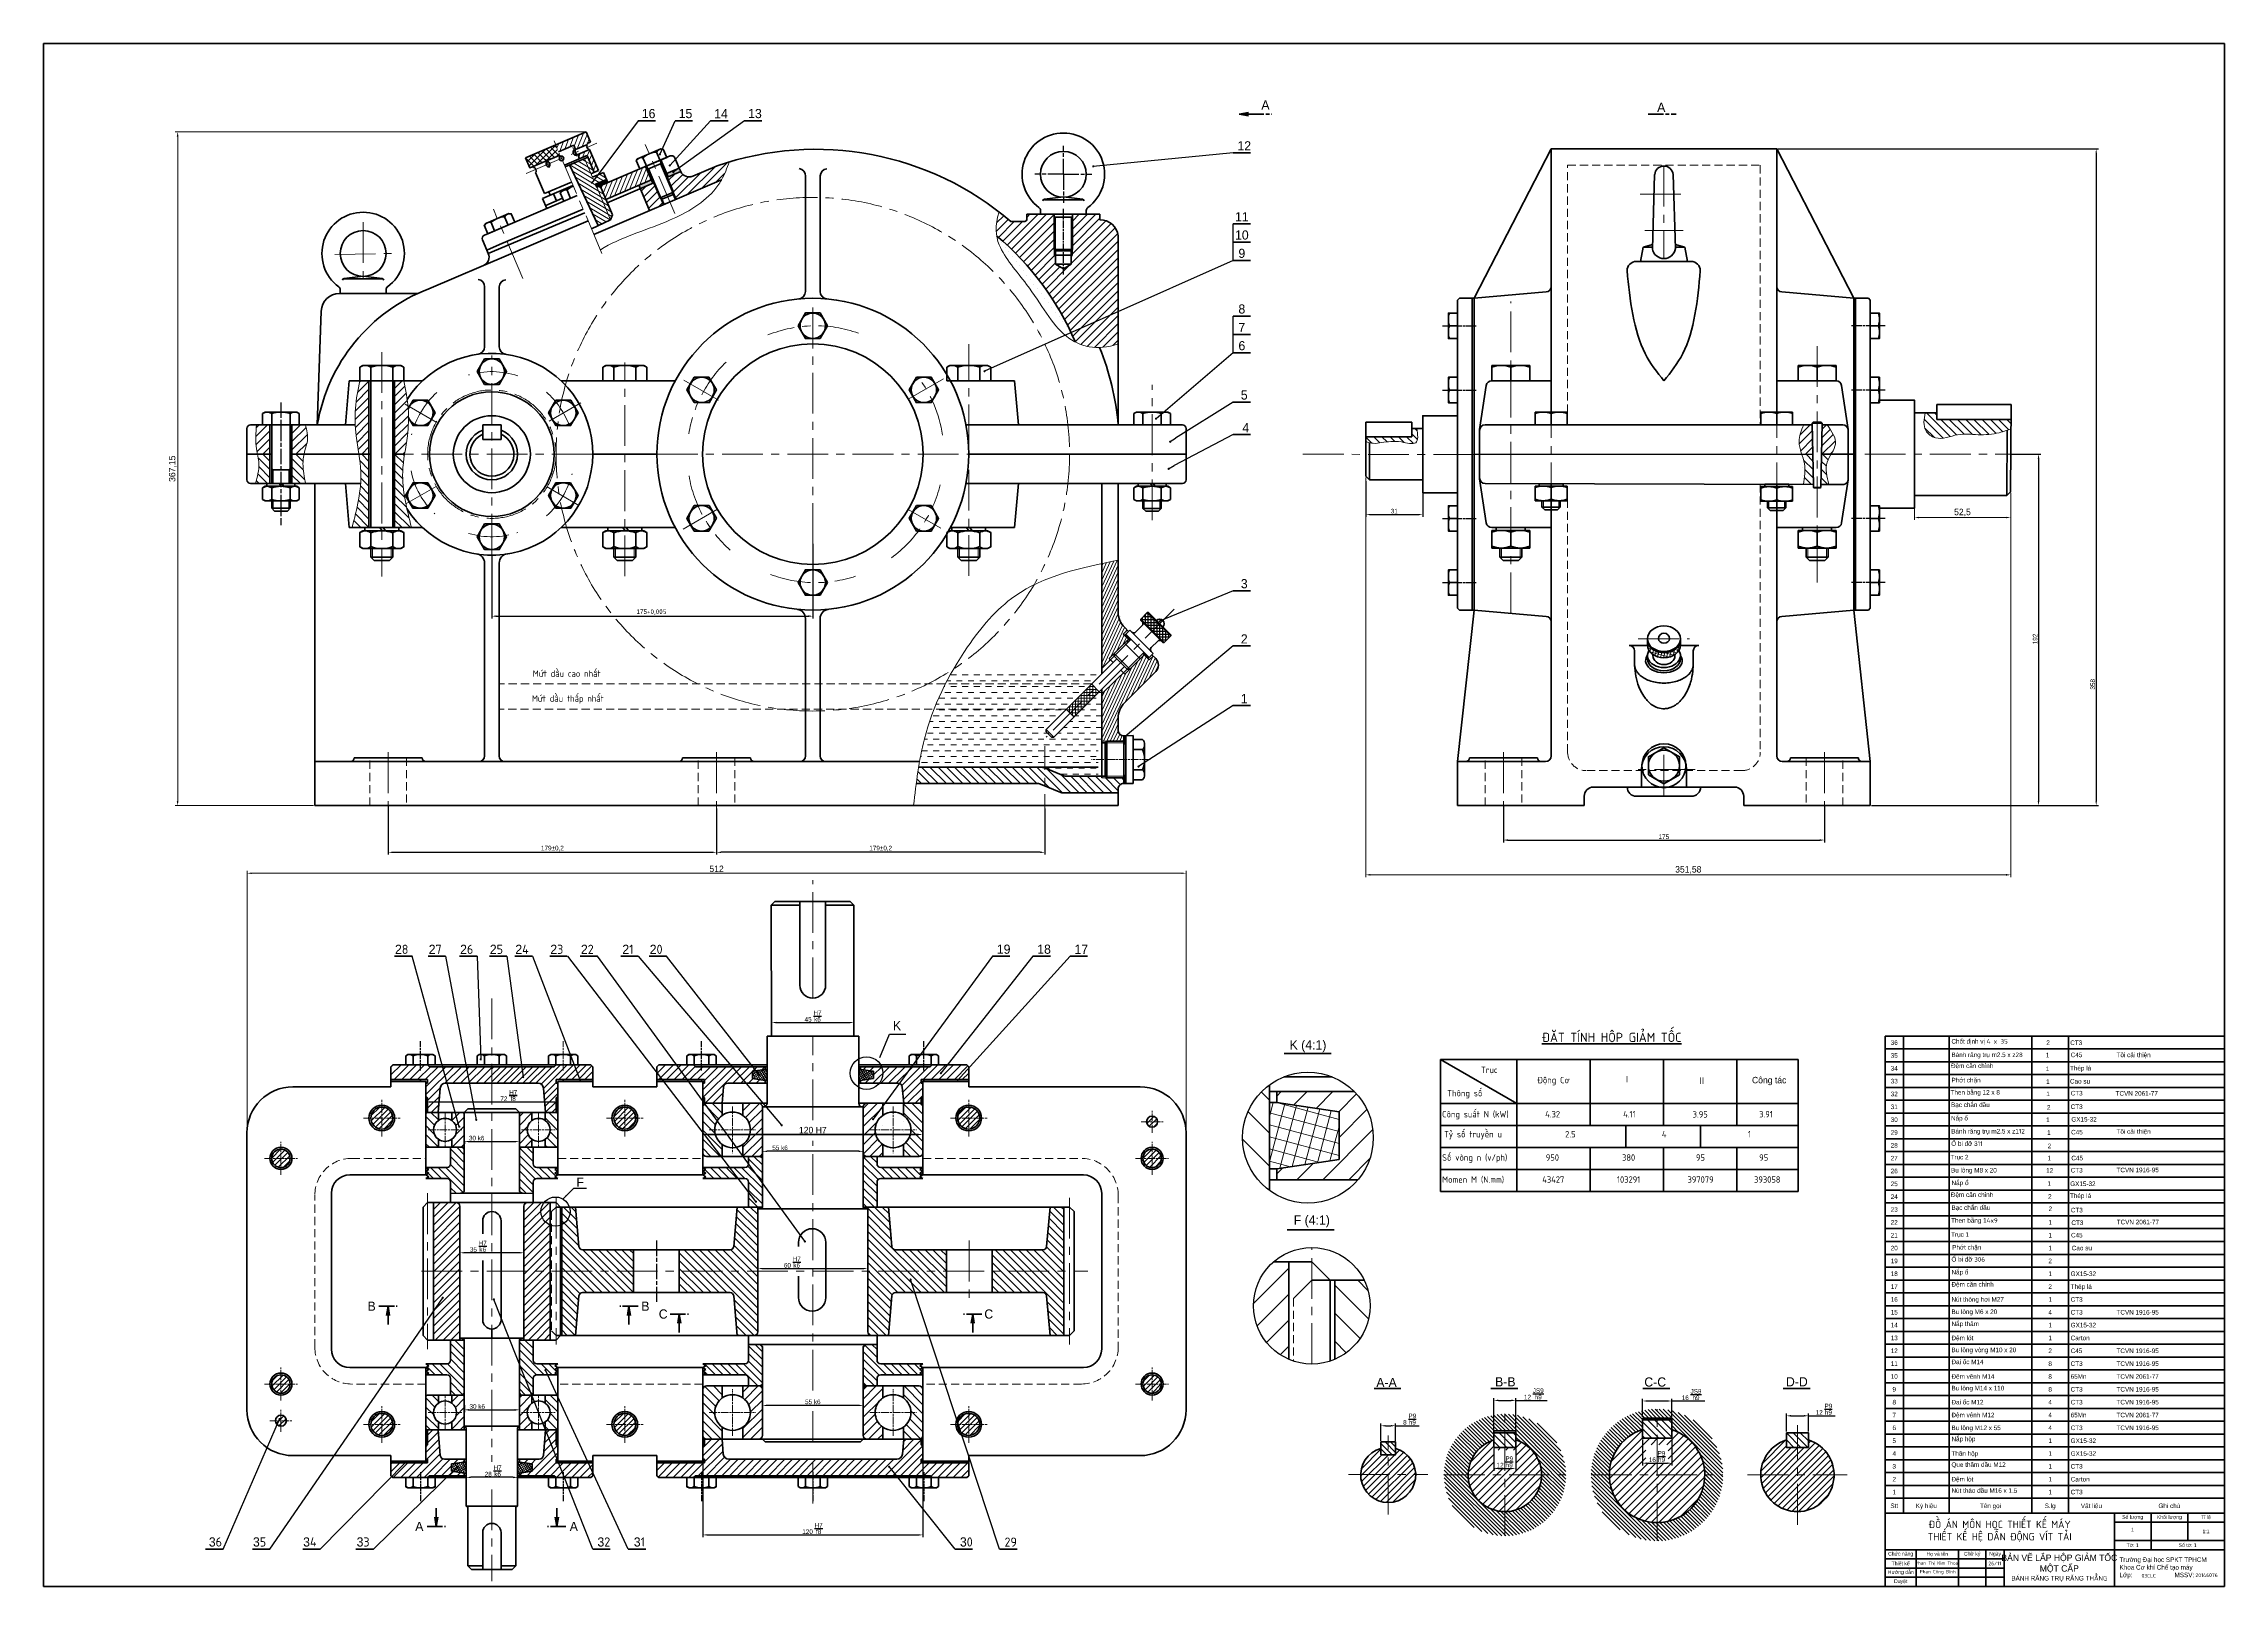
# Model space of a CAD drawing. Header units: millimetres. Extents: x 55 to 11032, y -227 to 3957.
# Drawn here: x 6903 to 8092, y 3116 to 3957 of the extents above; entities that cross this region are included whole.
import ezdxf

# ---------------------------------------------------------------- set-up
doc = ezdxf.new("R2010")
doc.units = ezdxf.units.MM
doc.header["$LTSCALE"] = 0.7
doc.header["$PDMODE"] = 35
doc.header["$PDSIZE"] = -4
for name, pattern in [('AM_ISO08W050', [18, 12, -1.5, 3, -1.5]), ('AM_ISO08W050x2', [9, 6, -0.75, 1.5, -0.75]), ('CENTER', [50.8, 31.75, -6.35, 6.35, -6.35]), ('CENTER2', [1.125, 0.75, -0.125, 0.125, -0.125]), ('HIDDEN', [9.525, 6.35, -3.175])]:
    doc.linetypes.add(name, pattern=pattern)
doc.layers.get('0').update_dxf_attribs({"color": 255})
for name, color, linetype, lineweight in [('1. Nét đâm', 7, 'Continuous', 35), ('_mss.dam', 7, 'Continuous', 35), ('AM_0N', 7, 'Continuous', 50), ('AM_5', 10, 'Continuous', 25), ('AM_7', 4, 'AM_ISO08W050', 25), ('AM_8', 1, 'Continuous', 25), ('CON', 7, 'Continuous', 50), ('dcb', 7, 'Continuous', 35), ('khuat', 6, 'HIDDEN', 13), ('manh', 1, 'Continuous', 13), ('net dam', 7, 'Continuous', 40), ('net manh', 2, 'Continuous', 13), ('Net_chinh', 7, 'Continuous', 30), ('Nét liền đâm', 7, 'Continuous', 40), ('Nét đậm', 7, 'Continuous', 40), ('tam', 4, 'CENTER', 13)]:
    doc.layers.add(name, color=color, linetype=linetype, lineweight=lineweight)
doc.styles.add('Annotative', font='arial.ttf')
doc.dimstyles.new('ISO-25', dxfattribs={"dimtxt": 2.5, "dimasz": 2.5, "dimexe": 1.25, "dimexo": 0.625, "dimtad": 1, "dimtxsty": 'Standard', "dimcen": 2.5, "dimadec": 0, "dimazin": 0, "dimtfac": 1, "dimtmove": 0, "dimatfit": 3, "dimfxl": 1, "dimarcsym": 0})
doc.dimstyles.new('ISO-25$0', dxfattribs={"dimtxt": 3.5, "dimasz": 2.5, "dimexe": 1.25, "dimexo": 0.625, "dimtad": 1, "dimtoh": 1, "dimtxsty": 'Standard', "dimcen": 2.5, "dimclrd": 3, "dimclre": 3, "dimclrt": 2, "dimadec": 0, "dimazin": 0, "dimtfac": 1, "dimtmove": 0, "dimatfit": 3, "dimfxl": 1, "dimlwd": 13, "dimlwe": 13, "dimarcsym": 0})
pattern_1 = [(135, (2254.031, 3257.259), (-2.1213203, -2.1213203), [])]
pattern_2 = [(245, (2254.0311, 3257.2589), (1.4387636, -0.6709065), [])]
pattern_3 = [(0, (2254.031, 3257.259), (3.175, 3.175), [3.175, -3.175])]
pattern_4 = [(45, (2254.031, 3257.259), (-2.245064, 2.245064), [])]
pattern_5 = [(135, (2254.031, 3257.259), (-2.245064, -2.245064), [])]
pattern_6 = [(45, (6426.5805, 2720.5655), (-2.474874, 2.474874), [])]
pattern_7 = [(135, (6426.5805, 2720.5655), (-2.474874, -2.474874), [])]
pattern_8 = [(45, (6426.5805, 2720.5655), (-2.12132, 2.12132), [])]
pattern_9 = [(45, (3851.3726, 3012.7587), (-1.767767, 1.767767), [])]
pattern_10 = [(135, (3851.3726, 3012.7587), (-1.9091883, -1.9091883), [])]
pattern_11 = [(135, (3811.75, 3222.1297), (-1.06066017, -1.06066017), [])]
pattern_12 = [(45, (3811.75, 3222.1297), (-2.1213203, 2.1213203), [])]
pattern_13 = [(120, (6426.5805, 2720.5655), (-0.8660254, -0.5), []), (210, (6426.5805, 2720.5655), (0.5, -0.8660254), [])]

# ---------------------------------------------------------------- blocks, each defined once
blk = doc.blocks.new('BULONGDAIOC')
for p, q in [((0, 8), (4.9, 8)), ((0, 8), (0, -8)), ((0, 4), (4.9, 4)), ((5.6, 6.9), (4.9, 8)), ((5.6, 6.9), (5.6, -6.9)), ((5.6, 6.9), (5.6, -6.9)), ((0, -4), (4.9, -4)), ((0, -8), (4.9, -8)), ((0.7, -8), (4.9, -8)), ((5.6, -6.9), (4.9, -8))]:
    blk.add_line(p, q)
for centre, radius, start, end in [((2.3, 6), 3.26, 322.1211, 37.8789), ((-6.4, 0), 12, 340.5288, 19.4712), ((2.3, -6), 3.26, 322.1211, 37.8789)]:
    blk.add_arc(centre, radius, start, end)
at = {"layer": 'AM_7', "linetype": 'AM_ISO08W050x2'}
blk.add_line((-3, 0), (12.9, 0), dxfattribs=at)
blk = doc.blocks.new('dsfeer')
blk.add_lwpolyline([(0, 10), (-8.7, 5), (-8.7, -5), (0, -10), (8.7, -5), (8.7, 5)], close=True)
blk.add_circle((0, 0), 8.66)
blk = doc.blocks.new('*U873')
at = {"xscale": 0.8000000000000002, "yscale": 0.8000000000000002, "zscale": 0.8000000000000002, "rotation": 90.00000000000001}
blk.add_blockref('dsfeer', (0, 0), dxfattribs=at)
blk = doc.blocks.new('*U874')
at = {"layer": 'net dam', "color": 0, "linetype": 'ByBlock', "lineweight": -2}
blk.add_blockref('*U873', (684.5, 1701.1), dxfattribs=at)
for p, rotation in [((623.9, 1666.1), 60.00000000000001), ((745.1, 1666.1), 300.0000000000001), ((623.9, 1596.1), 120), ((745.1, 1596.1), 240), ((684.5, 1561.1), 180)]:
    blk.add_blockref('*U873', p, dxfattribs=dict(at, rotation=rotation))
blk = doc.blocks.new('đệm tròn')
for p, q in [((-1.5, 7.67), (0, 7.67)), ((-1.5, 7.67), (-1.5, -0.1)), ((0, 0.95), (0, 7.67)), ((-1.5, -1.63), (-1.5, -7.67)), ((-1.5, -7.67), (0, -7.67)), ((0, -7.67), (0, -0.58))]:
    blk.add_line(p, q)
at = {"layer": 'Nét liền đâm'}
for p, q in [((-1.5, -0.1), (0, 0.95)), ((-1.5, -1.63), (0, -0.58))]:
    blk.add_line(p, q, dxfattribs=at)
blk = doc.blocks.new('đai ốc')
for p, q in [((-8, 8.59), (-7.19, 10)), ((-7.19, 10), (-0.81, 10)), ((0, 8.59), (-0.81, 10)), ((-8, 8.59), (-8, -8.59)), ((-7.14, 5), (-0.86, 5)), ((0, 8.59), (0, -8.59)), ((-8, -8.59), (-7.19, -10)), ((-7.14, -5), (-0.86, -5)), ((0, -8.59), (-0.81, -10)), ((-7.19, -10), (-0.81, -10))]:
    blk.add_line(p, q)
for centre, radius, start, end in [((-3.93, 7.5), 4.07, 142.12112, 217.87888), ((-4.07, 7.5), 4.07, 322.12112, 37.87888), ((7, 0), 15, 160.52878, 199.47122), ((-15, 0), 15, 340.52878, 19.47122), ((-3.93, -7.5), 4.07, 142.12112, 217.87888), ((-4.07, -7.5), 4.07, 322.12112, 37.87888)]:
    blk.add_arc(centre, radius, start, end)
blk = doc.blocks.new('M10')
for p, q in [((0, 10), (6.19, 10)), ((0, 10), (0, -10)), ((7, 8.59), (6.19, 10)), ((-80.17, 5), (-81.67, 3.5)), ((-81.67, 3.5), (-81.67, -3.5)), ((-80.17, 5), (-76.17, 5)), ((-80.17, -5), (-80.17, 5)), ((0, 5), (6.14, 5)), ((7, 8.59), (7, -8.59)), ((7, 8.59), (7, -8.59)), ((-80.17, -5), (-81.67, -3.5)), ((-80.17, -5), (-76.17, -5)), ((0, -5), (6.14, -5)), ((7, -8.59), (6.19, -10)), ((0, -10), (6.19, -10)), ((0.81, -10), (6.19, -10))]:
    blk.add_line(p, q)
for centre, radius, start, end in [((2.93, 7.5), 4.07, 322.12112, 37.87888), ((-8, 0), 15, 340.52878, 19.47122), ((2.93, -7.5), 4.07, 322.12112, 37.87888)]:
    blk.add_arc(centre, radius, start, end)
at = {"layer": 'net manh'}
for p, q in [((-80.92, 4.25), (-76.17, 4.25)), ((-80.92, -4.25), (-76.17, -4.25))]:
    blk.add_line(p, q, dxfattribs=at)
blk = doc.blocks.new('BULONGM10')
for p, q in [((1.7, 1), (0, 0.1)), ((0, -7.4), (0, 0.1)), ((1.7, 1), (22.3, 1)), ((1.7, 1), (22.3, 1)), ((6, -7.4), (6, 0)), ((22.3, 1), (24, 0.1)), ((24, -7.4), (24, 0.1)), ((24, -6.4), (24, 0.1)), ((0, -7.4), (24, -7.4)), ((18, -7.4), (18, 0)), ((6, -62), (6, -57.2)), ((6, -62), (7.8, -63.8)), ((18, -62), (6, -62)), ((7.8, -63.8), (16.2, -63.8)), ((18, -62), (16.2, -63.8)), ((18, -62), (18, -57.2))]:
    blk.add_line(p, q)
for centre, radius, start, end in [((3, -3.9), 4.89, 52.1211, 127.8789), ((12, -17), 18, 70.5288, 109.4712), ((21, -3.9), 4.89, 52.1211, 127.8789)]:
    blk.add_arc(centre, radius, start, end)
at = {"layer": 'net manh'}
for p, q in [((6.9, -62.9), (6.9, -57.2)), ((17.1, -62.9), (17.1, -57.2))]:
    blk.add_line(p, q, dxfattribs=at)
blk = doc.blocks.new('èwè')
for p, q in [((-8, -8.66), (-8, 8.66)), ((0, 8.66), (-8, 8.66)), ((-7.14, 0), (-0.84, 0)), ((0, 8.66), (0, -8.66)), ((0, -8.66), (-8, -8.66))]:
    blk.add_line(p, q)
for centre, start, end in [((3.36, 4.33), 157.58788, 202.41212), ((-11.34, 4.33), 337.58788, 22.41212), ((3.36, -4.33), 157.58788, 202.41212), ((-11.34, -4.33), 337.58788, 22.41212)]:
    blk.add_arc(centre, 11.36, start, end)
blk = doc.blocks.new('dfdsf')
for p, q in [((-80.17, 5), (-81.67, 3.5)), ((-81.67, -3.5), (-81.67, 3.5)), ((-80.17, -5), (-80.17, 5)), ((-75.95, 5), (-80.17, 5)), ((7, 8.66), (0, 8.66)), ((0, 8.66), (0, -8.66)), ((0, 0), (6.14, 0)), ((7, 8.66), (7, -8.66)), ((-80.17, -5), (-81.67, -3.5)), ((-75.95, -5), (-80.17, -5)), ((7, -8.66), (0, -8.66))]:
    blk.add_line(p, q)
for centre in [(-4.36, 4.33), (-4.36, -4.33)]:
    blk.add_arc(centre, 11.36, 337.58788, 22.41212)
at = {"layer": 'manh'}
for p, q in [((-75.95, 4.25), (-80.92, 4.25)), ((-75.95, -4.25), (-80.92, -4.25))]:
    blk.add_line(p, q, dxfattribs=at)
blk = doc.blocks.new('*D875')
at = {"color": 0, "lineweight": -2, "transparency": 16777216}
for p, q in [((7623.9, 3718.6), (7623.9, 3699.1)), ((7654.9, 3718.6), (7654.9, 3699.1)), ((7626.4, 3700.3), (7652.4, 3700.3))]:
    blk.add_line(p, q, dxfattribs=at)
at = {"color": 0, "transparency": 16777216}
for points in [[(7626.4, 3700.7), (7626.4, 3699.9), (7623.9, 3700.3)], [(7652.4, 3700.7), (7652.4, 3699.9), (7654.9, 3700.3)]]:
    blk.add_solid(points, dxfattribs=at)
at = {"layer": 'Defpoints', "color": 0, "transparency": 16777216}
for p in [(7623.9, 3719.2), (7654.9, 3719.2), (7654.9, 3700.3)]:
    blk.add_point(p, dxfattribs=at)
at = {"color": 0, "transparency": 16777216, "insert": (7639.4, 3702.2), "char_height": 2.5, "attachment_point": 5}
blk.add_mtext('31', dxfattribs=at)
blk = doc.blocks.new('*D876')
at = {"color": 0, "lineweight": -2, "transparency": 16777216}
for p, q in [((7698.9, 3541.1), (7698.9, 3521.6)), ((7873.9, 3541.1), (7873.9, 3521.6)), ((7701.4, 3522.9), (7871.4, 3522.9))]:
    blk.add_line(p, q, dxfattribs=at)
at = {"color": 0, "transparency": 16777216}
for points in [[(7701.4, 3523.3), (7701.4, 3522.4), (7698.9, 3522.9)], [(7871.4, 3523.3), (7871.4, 3522.4), (7873.9, 3522.9)]]:
    blk.add_solid(points, dxfattribs=at)
at = {"layer": 'Defpoints', "color": 0, "transparency": 16777216}
for p in [(7698.9, 3541.7), (7873.9, 3541.7), (7873.9, 3522.9)]:
    blk.add_point(p, dxfattribs=at)
at = {"color": 0, "transparency": 16777216, "insert": (7786.4, 3524.7), "char_height": 2.5, "attachment_point": 5}
blk.add_mtext('175', dxfattribs=at)
blk = doc.blocks.new('*D877')
at = {"color": 0, "lineweight": -2, "transparency": 16777216}
for p, q in [((7976.1, 3733.2), (7991.9, 3733.2)), ((7990.7, 3730.7), (7990.7, 3544.2)), ((7899.5, 3541.7), (7991.9, 3541.7))]:
    blk.add_line(p, q, dxfattribs=at)
at = {"color": 0, "transparency": 16777216}
for points in [[(7990.2, 3730.7), (7991.1, 3730.7), (7990.7, 3733.2)], [(7990.2, 3544.2), (7991.1, 3544.2), (7990.7, 3541.7)]]:
    blk.add_solid(points, dxfattribs=at)
at = {"layer": 'Defpoints', "color": 0, "transparency": 16777216}
for p in [(7975.5, 3733.2), (7898.9, 3541.7), (7990.7, 3541.7)]:
    blk.add_point(p, dxfattribs=at)
at = {"color": 0, "transparency": 16777216, "insert": (7988.8, 3632.5), "char_height": 2.5, "attachment_point": 5, "rotation": 90}
blk.add_mtext('192', dxfattribs=at)
blk = doc.blocks.new('*D878')
at = {"color": 0, "lineweight": -2, "transparency": 16777216}
for p, q in [((7848.5, 3899.7), (8023.3, 3899.7)), ((8022.1, 3897.2), (8022.1, 3544.2)), ((7899.5, 3541.7), (8023.3, 3541.7))]:
    blk.add_line(p, q, dxfattribs=at)
at = {"color": 0, "transparency": 16777216}
for points in [[(8021.7, 3897.2), (8022.5, 3897.2), (8022.1, 3899.7)], [(8021.7, 3544.2), (8022.5, 3544.2), (8022.1, 3541.7)]]:
    blk.add_solid(points, dxfattribs=at)
at = {"layer": 'Defpoints', "color": 0, "transparency": 16777216}
for p in [(7847.9, 3899.7), (7898.9, 3541.7), (8022.1, 3541.7)]:
    blk.add_point(p, dxfattribs=at)
at = {"color": 0, "transparency": 16777216, "insert": (8020.2, 3607.8), "char_height": 2.5, "attachment_point": 5, "rotation": 90}
blk.add_mtext('358', dxfattribs=at)
blk = doc.blocks.new('*D879')
at = {"color": 0, "lineweight": -2, "transparency": 16777216}
for p, q in [((7090.9, 3541.1), (7090.9, 3515)), ((7269.9, 3540.1), (7269.9, 3515)), ((7093.4, 3516.2), (7267.4, 3516.2))]:
    blk.add_line(p, q, dxfattribs=at)
at = {"color": 0, "transparency": 16777216}
for points in [[(7093.4, 3516.6), (7093.4, 3515.8), (7090.9, 3516.2)], [(7267.4, 3516.6), (7267.4, 3515.8), (7269.9, 3516.2)]]:
    blk.add_solid(points, dxfattribs=at)
at = {"layer": 'Defpoints', "color": 0, "transparency": 16777216}
for p in [(7090.9, 3541.7), (7269.9, 3540.7), (7269.9, 3516.2)]:
    blk.add_point(p, dxfattribs=at)
at = {"color": 0, "transparency": 16777216, "insert": (7180.4, 3518.3), "char_height": 2.5, "attachment_point": 5}
blk.add_mtext('179{}{\\C2;%%p0,2}', dxfattribs=at)
blk = doc.blocks.new('*D880')
at = {"color": 0, "lineweight": -2, "transparency": 16777216}
for p, q in [((7269.9, 3540.1), (7269.9, 3515)), ((7448.9, 3540.1), (7448.9, 3515)), ((7446.4, 3516.2), (7272.4, 3516.2))]:
    blk.add_line(p, q, dxfattribs=at)
at = {"color": 0, "transparency": 16777216}
for points in [[(7272.4, 3516.6), (7272.4, 3515.8), (7269.9, 3516.2)], [(7446.4, 3516.6), (7446.4, 3515.8), (7448.9, 3516.2)]]:
    blk.add_solid(points, dxfattribs=at)
at = {"layer": 'Defpoints', "color": 0, "transparency": 16777216}
for p in [(7269.9, 3540.7), (7448.9, 3540.7), (7269.9, 3516.2)]:
    blk.add_point(p, dxfattribs=at)
at = {"color": 0, "transparency": 16777216, "insert": (7359.4, 3518.3), "char_height": 2.5, "attachment_point": 5}
blk.add_mtext('179{}{\\C2;%%p0,2}', dxfattribs=at)
blk = doc.blocks.new('*D881')
at = {"layer": 'Defpoints', "color": 0, "transparency": 16777216}
for p in [(7111.4, 3382.6), (7183.4, 3386.5), (7183.4, 3380.1)]:
    blk.add_point(p, dxfattribs=at)
at = {"layer": 'net dam', "color": 0, "lineweight": -2, "transparency": 16777216}
for p, q in [((7111.4, 3381.9), (7111.4, 3378.8)), ((7113.9, 3380.1), (7180.9, 3380.1)), ((7183.4, 3385.9), (7183.4, 3378.8))]:
    blk.add_line(p, q, dxfattribs=at)
at = {"layer": 'net dam', "color": 0, "transparency": 16777216}
for points in [[(7113.9, 3380.5), (7113.9, 3379.7), (7111.4, 3380.1)], [(7180.9, 3380.5), (7180.9, 3379.7), (7183.4, 3380.1)]]:
    blk.add_solid(points, dxfattribs=at)
at = {"layer": 'net dam', "color": 0, "transparency": 16777216, "insert": (7156.6, 3383.6), "char_height": 2.5, "attachment_point": 5}
blk.add_mtext('72{}{\\C2; \\SH7/f8;}', dxfattribs=at)
blk = doc.blocks.new('*D882')
at = {"color": 0, "lineweight": -2, "transparency": 16777216}
for p, q in [((7132.4, 3358.7), (7132.4, 3357.3)), ((7134.9, 3358.5), (7159.9, 3358.5)), ((7162.4, 3357.1), (7162.4, 3359.8))]:
    blk.add_line(p, q, dxfattribs=at)
at = {"color": 0, "transparency": 16777216}
for points in [[(7134.9, 3358.9), (7134.9, 3358.1), (7132.4, 3358.5)], [(7159.9, 3358.9), (7159.9, 3358.1), (7162.4, 3358.5)]]:
    blk.add_solid(points, dxfattribs=at)
at = {"layer": 'Defpoints', "color": 0, "transparency": 16777216}
for p in [(7132.4, 3359.3), (7162.4, 3358.5), (7162.4, 3356.5)]:
    blk.add_point(p, dxfattribs=at)
at = {"color": 0, "transparency": 16777216, "insert": (7139.1, 3360.4), "char_height": 2.5, "attachment_point": 5}
blk.add_mtext('30{}{\\C2; k6}', dxfattribs=at)
blk = doc.blocks.new('*D883')
at = {"color": 0, "lineweight": -2, "transparency": 16777216}
for p, q in [((7129.9, 3295.7), (7129.9, 3299.1)), ((7162.4, 3297.9), (7132.4, 3297.9)), ((7164.9, 3303.1), (7164.9, 3296.6))]:
    blk.add_line(p, q, dxfattribs=at)
at = {"color": 0, "transparency": 16777216}
for points in [[(7132.4, 3298.3), (7132.4, 3297.5), (7129.9, 3297.9)], [(7162.4, 3298.3), (7162.4, 3297.5), (7164.9, 3297.9)]]:
    blk.add_solid(points, dxfattribs=at)
at = {"layer": 'Defpoints', "color": 0, "transparency": 16777216}
for p in [(7129.9, 3297.9), (7129.9, 3295), (7164.9, 3303.8)]:
    blk.add_point(p, dxfattribs=at)
at = {"color": 0, "transparency": 16777216, "insert": (7140, 3301.4), "char_height": 2.5, "attachment_point": 5}
blk.add_mtext('35{}{\\C2; \\SH7/k6;}', dxfattribs=at)
blk = doc.blocks.new('*D884')
at = {"color": 0, "lineweight": -2, "transparency": 16777216}
for p, q in [((7132.4, 3214.9), (7132.4, 3211)), ((7134.9, 3212.3), (7159.9, 3212.3)), ((7162.4, 3212), (7162.4, 3211))]:
    blk.add_line(p, q, dxfattribs=at)
at = {"color": 0, "transparency": 16777216}
for points in [[(7134.9, 3212.7), (7134.9, 3211.8), (7132.4, 3212.3)], [(7159.9, 3212.7), (7159.9, 3211.8), (7162.4, 3212.3)]]:
    blk.add_solid(points, dxfattribs=at)
at = {"layer": 'Defpoints', "color": 0, "transparency": 16777216}
for p in [(7132.4, 3215.5), (7162.4, 3212.7), (7162.4, 3212.3)]:
    blk.add_point(p, dxfattribs=at)
at = {"color": 0, "transparency": 16777216, "insert": (7139.4, 3214.1), "char_height": 2.5, "attachment_point": 5}
blk.add_mtext('30{}{\\C2; k6}', dxfattribs=at)
blk = doc.blocks.new('*D885')
at = {"color": 0, "lineweight": -2, "transparency": 16777216}
for p, q in [((7133.4, 3170.2), (7133.4, 3176.7)), ((7158.9, 3175.5), (7135.9, 3175.5)), ((7161.4, 3168.2), (7161.4, 3176.7))]:
    blk.add_line(p, q, dxfattribs=at)
at = {"color": 0, "transparency": 16777216}
for points in [[(7135.9, 3175.9), (7135.9, 3175), (7133.4, 3175.5)], [(7158.9, 3175.9), (7158.9, 3175), (7161.4, 3175.5)]]:
    blk.add_solid(points, dxfattribs=at)
at = {"layer": 'Defpoints', "color": 0, "transparency": 16777216}
for p in [(7133.4, 3175.5), (7133.4, 3169.6), (7161.4, 3167.5)]:
    blk.add_point(p, dxfattribs=at)
at = {"color": 0, "transparency": 16777216, "insert": (7148.1, 3179), "char_height": 2.5, "attachment_point": 5}
blk.add_mtext('28{}{\\C2; \\SH7/k6;}', dxfattribs=at)
blk = doc.blocks.new('*D886')
at = {"color": 0, "lineweight": -2, "transparency": 16777216}
for p, q in [((7299.9, 3428.9), (7299.9, 3422.1)), ((7344.9, 3423.5), (7344.9, 3424.6)), ((7302.4, 3423.4), (7342.4, 3423.4))]:
    blk.add_line(p, q, dxfattribs=at)
at = {"color": 0, "transparency": 16777216}
for points in [[(7302.4, 3423.8), (7302.4, 3423), (7299.9, 3423.4)], [(7342.4, 3423.8), (7342.4, 3423), (7344.9, 3423.4)]]:
    blk.add_solid(points, dxfattribs=at)
at = {"layer": 'Defpoints', "color": 0, "transparency": 16777216}
for p in [(7299.9, 3429.5), (7344.9, 3423.4), (7344.9, 3422.9)]:
    blk.add_point(p, dxfattribs=at)
at = {"color": 0, "transparency": 16777216, "insert": (7322.5, 3426.9), "char_height": 2.5, "attachment_point": 5}
blk.add_mtext('45{}{\\C2; \\SH7/k6;}', dxfattribs=at)
blk = doc.blocks.new('*D887')
at = {"color": 0, "lineweight": -2, "transparency": 16777216}
for p, q in [((7292.4, 3291.9), (7292.4, 3288)), ((7294.9, 3289.3), (7349.9, 3289.3)), ((7352.4, 3291.9), (7352.4, 3288))]:
    blk.add_line(p, q, dxfattribs=at)
at = {"color": 0, "transparency": 16777216}
for points in [[(7294.9, 3289.7), (7294.9, 3288.9), (7292.4, 3289.3)], [(7349.9, 3289.7), (7349.9, 3288.9), (7352.4, 3289.3)]]:
    blk.add_solid(points, dxfattribs=at)
at = {"layer": 'Defpoints', "color": 0, "transparency": 16777216}
for p in [(7292.4, 3292.5), (7352.4, 3292.5), (7352.4, 3289.3)]:
    blk.add_point(p, dxfattribs=at)
at = {"color": 0, "transparency": 16777216, "insert": (7311.2, 3292.8), "char_height": 2.5, "attachment_point": 5}
blk.add_mtext('60{}{\\C2; \\SH7/k6;}', dxfattribs=at)
blk = doc.blocks.new('*D888')
at = {"color": 0, "lineweight": -2, "transparency": 16777216}
for p, q in [((7294.9, 3215.2), (7294.9, 3213.4)), ((7347.4, 3214.7), (7297.4, 3214.7)), ((7349.9, 3215.2), (7349.9, 3213.4))]:
    blk.add_line(p, q, dxfattribs=at)
at = {"color": 0, "transparency": 16777216}
for points in [[(7297.4, 3215.1), (7297.4, 3214.3), (7294.9, 3214.7)], [(7347.4, 3215.1), (7347.4, 3214.3), (7349.9, 3214.7)]]:
    blk.add_solid(points, dxfattribs=at)
at = {"layer": 'Defpoints', "color": 0, "transparency": 16777216}
for p in [(7294.9, 3215.8), (7294.9, 3214.7), (7349.9, 3215.8)]:
    blk.add_point(p, dxfattribs=at)
at = {"color": 0, "transparency": 16777216, "insert": (7322.4, 3216.6), "char_height": 2.5, "attachment_point": 5}
blk.add_mtext('55{}{\\C2; k6}', dxfattribs=at)
blk = doc.blocks.new('*D889')
at = {"color": 0, "lineweight": -2, "transparency": 16777216}
for p, q in [((7262.4, 3190.8), (7262.4, 3142.8)), ((7382.4, 3190.8), (7382.4, 3142.8)), ((7264.9, 3144.1), (7379.9, 3144.1))]:
    blk.add_line(p, q, dxfattribs=at)
at = {"color": 0, "transparency": 16777216}
for points in [[(7264.9, 3144.5), (7264.9, 3143.7), (7262.4, 3144.1)], [(7379.9, 3144.5), (7379.9, 3143.7), (7382.4, 3144.1)]]:
    blk.add_solid(points, dxfattribs=at)
at = {"layer": 'Defpoints', "color": 0, "transparency": 16777216}
for p in [(7262.4, 3191.4), (7382.4, 3191.4), (7382.4, 3144.1)]:
    blk.add_point(p, dxfattribs=at)
at = {"color": 0, "transparency": 16777216, "insert": (7322.2, 3147.6), "char_height": 2.5, "attachment_point": 5}
blk.add_mtext('120{}{\\C2; \\SH7/f8;}', dxfattribs=at)
blk = doc.blocks.new('*D890')
at = {"color": 0, "lineweight": -2, "transparency": 16777216}
for p, q in [((7147.4, 3677.9), (7147.4, 3643.7)), ((7322.4, 3684.4), (7322.4, 3643.7)), ((7149.9, 3644.9), (7319.9, 3644.9))]:
    blk.add_line(p, q, dxfattribs=at)
at = {"color": 0, "transparency": 16777216}
for points in [[(7149.9, 3645.4), (7149.9, 3644.5), (7147.4, 3644.9)], [(7319.9, 3645.4), (7319.9, 3644.5), (7322.4, 3644.9)]]:
    blk.add_solid(points, dxfattribs=at)
at = {"layer": 'Defpoints', "color": 0, "transparency": 16777216}
for p in [(7147.4, 3678.5), (7322.4, 3685), (7322.4, 3644.9)]:
    blk.add_point(p, dxfattribs=at)
at = {"color": 0, "transparency": 16777216, "insert": (7234.4, 3647.1), "char_height": 2.5, "attachment_point": 5}
blk.add_mtext('175{\\fTCVN 7284|b0|i0|c163|p34;+0,005}', dxfattribs=at)
blk = doc.blocks.new('*D892')
at = {"color": 0, "lineweight": -2, "transparency": 16777216}
for p, q in [((7632.1, 3195.4), (7632.1, 3204.9)), ((7634.6, 3203.6), (7637.6, 3203.6)), ((7640.1, 3195.4), (7640.1, 3204.9)), ((7640.1, 3203.6), (7653, 3203.6))]:
    blk.add_line(p, q, dxfattribs=at)
at = {"color": 0, "transparency": 16777216}
for points in [[(7634.6, 3204), (7634.6, 3203.2), (7632.1, 3203.6)], [(7637.6, 3204), (7637.6, 3203.2), (7640.1, 3203.6)]]:
    blk.add_solid(points, dxfattribs=at)
at = {"layer": 'Defpoints', "color": 0, "transparency": 16777216}
for p in [(7640.1, 3203.6), (7632.1, 3194.8), (7640.1, 3194.8)]:
    blk.add_point(p, dxfattribs=at)
at = {"color": 0, "transparency": 16777216, "insert": (7647.8, 3207.2), "char_height": 2.5, "attachment_point": 5}
blk.add_mtext('8{}{\\C2; \\SP9/h9;}', dxfattribs=at)
blk = doc.blocks.new('*D893')
at = {"color": 0, "lineweight": -2, "transparency": 16777216}
for p, q in [((7693.7, 3201.4), (7693.7, 3218.7)), ((7696.2, 3217.4), (7703.2, 3217.4)), ((7705.7, 3201.4), (7705.7, 3218.7)), ((7705.7, 3217.4), (7722.8, 3217.4))]:
    blk.add_line(p, q, dxfattribs=at)
at = {"color": 0, "transparency": 16777216}
for points in [[(7696.2, 3217.9), (7696.2, 3217), (7693.7, 3217.4)], [(7703.2, 3217.9), (7703.2, 3217), (7705.7, 3217.4)]]:
    blk.add_solid(points, dxfattribs=at)
at = {"layer": 'Defpoints', "color": 0, "transparency": 16777216}
for p in [(7705.7, 3217.4), (7693.7, 3200.8), (7705.7, 3200.8)]:
    blk.add_point(p, dxfattribs=at)
at = {"color": 0, "transparency": 16777216, "insert": (7715.5, 3221), "char_height": 2.5, "attachment_point": 5}
blk.add_mtext('12{}{\\C2; \\SJS9/h9;}', dxfattribs=at)
blk = doc.blocks.new('*D894')
at = {"color": 0, "lineweight": -2, "transparency": 16777216}
for p, q in [((7693.7, 3191.2), (7693.7, 3179.1)), ((7705.7, 3191.2), (7705.7, 3179.1)), ((7696.2, 3180.3), (7703.2, 3180.3))]:
    blk.add_line(p, q, dxfattribs=at)
at = {"color": 0, "transparency": 16777216}
for points in [[(7696.2, 3180.7), (7696.2, 3179.9), (7693.7, 3180.3)], [(7703.2, 3180.7), (7703.2, 3179.9), (7705.7, 3180.3)]]:
    blk.add_solid(points, dxfattribs=at)
at = {"layer": 'Defpoints', "color": 0, "transparency": 16777216}
for p in [(7693.7, 3191.8), (7705.7, 3191.8), (7705.7, 3180.3)]:
    blk.add_point(p, dxfattribs=at)
at = {"color": 0, "transparency": 16777216, "insert": (7699.7, 3183.9), "char_height": 2.5, "attachment_point": 5}
blk.add_mtext('12{}{\\C2; \\SP9/h9;}', dxfattribs=at)
blk = doc.blocks.new('*D895')
at = {"color": 0, "lineweight": -2, "transparency": 16777216}
for p, q in [((7774.7, 3208.4), (7774.7, 3218.3)), ((7777.2, 3217.1), (7788.2, 3217.1)), ((7790.7, 3208.4), (7790.7, 3218.3)), ((7790.7, 3217.1), (7808.7, 3217.1))]:
    blk.add_line(p, q, dxfattribs=at)
at = {"color": 0, "transparency": 16777216}
for points in [[(7777.2, 3217.5), (7777.2, 3216.7), (7774.7, 3217.1)], [(7788.2, 3217.5), (7788.2, 3216.7), (7790.7, 3217.1)]]:
    blk.add_solid(points, dxfattribs=at)
at = {"layer": 'Defpoints', "color": 0, "transparency": 16777216}
for p in [(7790.7, 3217.1), (7774.7, 3207.8), (7790.7, 3207.8)]:
    blk.add_point(p, dxfattribs=at)
at = {"color": 0, "transparency": 16777216, "insert": (7801.5, 3220.6), "char_height": 2.5, "attachment_point": 5}
blk.add_mtext('16{}{\\C2; \\SJS9/h9;}', dxfattribs=at)
blk = doc.blocks.new('*D896')
at = {"color": 0, "lineweight": -2, "transparency": 16777216}
for p, q in [((7774.7, 3196.2), (7774.7, 3182)), ((7790.7, 3196.2), (7790.7, 3182)), ((7777.2, 3183.2), (7788.2, 3183.2))]:
    blk.add_line(p, q, dxfattribs=at)
at = {"color": 0, "transparency": 16777216}
for points in [[(7777.2, 3183.6), (7777.2, 3182.8), (7774.7, 3183.2)], [(7788.2, 3183.6), (7788.2, 3182.8), (7790.7, 3183.2)]]:
    blk.add_solid(points, dxfattribs=at)
at = {"layer": 'Defpoints', "color": 0, "transparency": 16777216}
for p in [(7774.7, 3196.8), (7790.7, 3196.8), (7790.7, 3183.2)]:
    blk.add_point(p, dxfattribs=at)
at = {"color": 0, "transparency": 16777216, "insert": (7782.7, 3186.8), "char_height": 2.5, "attachment_point": 5}
blk.add_mtext('16{}{\\C2; \\SP9/h9;}', dxfattribs=at)
blk = doc.blocks.new('*D897')
at = {"color": 0, "lineweight": -2, "transparency": 16777216}
for p, q in [((7853.2, 3200.4), (7853.2, 3210.3)), ((7855.7, 3209), (7862.7, 3209)), ((7865.2, 3200.4), (7865.2, 3210.3)), ((7865.2, 3209), (7879.8, 3209))]:
    blk.add_line(p, q, dxfattribs=at)
at = {"color": 0, "transparency": 16777216}
for points in [[(7855.7, 3209.5), (7855.7, 3208.6), (7853.2, 3209)], [(7862.7, 3209.5), (7862.7, 3208.6), (7865.2, 3209)]]:
    blk.add_solid(points, dxfattribs=at)
at = {"layer": 'Defpoints', "color": 0, "transparency": 16777216}
for p in [(7853.2, 3199.8), (7865.2, 3209), (7865.2, 3199.8)]:
    blk.add_point(p, dxfattribs=at)
at = {"color": 0, "transparency": 16777216, "insert": (7873.7, 3212.6), "char_height": 2.5, "attachment_point": 5}
blk.add_mtext('12{}{\\C2; \\SP9/h9;}', dxfattribs=at)
blk = doc.blocks.new('*D891')
at = {"color": 0, "lineweight": -2, "transparency": 16777216}
for p, q in [((7294.9, 3353), (7294.9, 3354.5)), ((7347.4, 3353.2), (7297.4, 3353.2)), ((7349.9, 3353), (7349.9, 3354.5))]:
    blk.add_line(p, q, dxfattribs=at)
at = {"color": 0, "transparency": 16777216}
for points in [[(7297.4, 3353.6), (7297.4, 3352.8), (7294.9, 3353.2)], [(7347.4, 3353.6), (7347.4, 3352.8), (7349.9, 3353.2)]]:
    blk.add_solid(points, dxfattribs=at)
at = {"layer": 'Defpoints', "color": 0, "transparency": 16777216}
for p in [(7294.9, 3353.2), (7294.9, 3352.4), (7349.9, 3352.4)]:
    blk.add_point(p, dxfattribs=at)
at = {"color": 0, "transparency": 16777216, "insert": (7304.5, 3355.1), "char_height": 2.5, "attachment_point": 5}
blk.add_mtext('55{}{\\C2; k6}', dxfattribs=at)
blk = doc.blocks.new('*D898')
at = {"layer": 'AM_5', "color": 3, "linetype": 'Continuous', "lineweight": 13, "transparency": 16777216}
for p, q in [((7623.9, 3720.6), (7623.9, 3502.7)), ((7975.5, 3712.1), (7975.5, 3502.7)), ((7626.4, 3503.9), (7973, 3503.9))]:
    blk.add_line(p, q, dxfattribs=at)
at = {"layer": 'AM_5', "color": 3, "transparency": 16777216}
for points in [[(7626.4, 3504.4), (7626.4, 3503.5), (7623.9, 3503.9)], [(7973, 3504.4), (7973, 3503.5), (7975.5, 3503.9)]]:
    blk.add_solid(points, dxfattribs=at)
at = {"layer": 'Defpoints', "color": 0, "transparency": 16777216}
for p in [(7623.9, 3721.2), (7975.5, 3712.7), (7975.5, 3503.9)]:
    blk.add_point(p, dxfattribs=at)
at = {"layer": 'AM_5', "color": 2, "transparency": 16777216, "insert": (7799.7, 3506.6), "char_height": 3.5, "attachment_point": 5}
blk.add_mtext('351,58', dxfattribs=at)
blk = doc.blocks.new('*D899')
at = {"layer": 'AM_5', "color": 3, "linetype": 'Continuous', "lineweight": 13, "transparency": 16777216}
for p, q in [((7923, 3710.1), (7923, 3697.5)), ((7975.5, 3712.1), (7975.5, 3697.5)), ((7925.5, 3698.7), (7973, 3698.7))]:
    blk.add_line(p, q, dxfattribs=at)
at = {"layer": 'AM_5', "color": 3, "transparency": 16777216}
for points in [[(7925.5, 3699.1), (7925.5, 3698.3), (7923, 3698.7)], [(7973, 3699.1), (7973, 3698.3), (7975.5, 3698.7)]]:
    blk.add_solid(points, dxfattribs=at)
at = {"layer": 'Defpoints', "color": 0, "transparency": 16777216}
for p in [(7923, 3710.7), (7975.5, 3712.7), (7975.5, 3698.7)]:
    blk.add_point(p, dxfattribs=at)
at = {"layer": 'AM_5', "color": 2, "transparency": 16777216, "insert": (7949.2, 3701.4), "char_height": 3.5, "attachment_point": 5}
blk.add_mtext('52,5', dxfattribs=at)
blk = doc.blocks.new('*D900')
at = {"layer": 'AM_5', "color": 3, "linetype": 'Continuous', "lineweight": 13, "transparency": 16777216}
for p, q in [((7013.9, 3364), (7013.9, 3506.1)), ((7016.4, 3504.8), (7523.4, 3504.8)), ((7525.9, 3364), (7525.9, 3506.1))]:
    blk.add_line(p, q, dxfattribs=at)
at = {"layer": 'AM_5', "color": 3, "transparency": 16777216}
for points in [[(7016.4, 3505.2), (7016.4, 3504.4), (7013.9, 3504.8)], [(7523.4, 3505.2), (7523.4, 3504.4), (7525.9, 3504.8)]]:
    blk.add_solid(points, dxfattribs=at)
at = {"layer": 'Defpoints', "color": 0, "transparency": 16777216}
for p in [(7525.9, 3504.8), (7013.9, 3363.3), (7525.9, 3363.3)]:
    blk.add_point(p, dxfattribs=at)
at = {"layer": 'AM_5', "color": 2, "transparency": 16777216, "insert": (7269.9, 3507.2), "char_height": 3.5, "attachment_point": 5}
blk.add_mtext('512', dxfattribs=at)
blk = doc.blocks.new('*D901')
at = {"layer": 'AM_5', "color": 3, "linetype": 'Continuous', "lineweight": 13, "transparency": 16777216}
for p, q in [((7198.1, 3908.9), (6974.8, 3908.9)), ((6976.1, 3544.2), (6976.1, 3906.4)), ((7050.2, 3541.7), (6974.8, 3541.7))]:
    blk.add_line(p, q, dxfattribs=at)
at = {"layer": 'AM_5', "color": 3, "transparency": 16777216}
for points in [[(6975.6, 3906.4), (6976.5, 3906.4), (6976.1, 3908.9)], [(6975.6, 3544.2), (6976.5, 3544.2), (6976.1, 3541.7)]]:
    blk.add_solid(points, dxfattribs=at)
at = {"layer": 'Defpoints', "color": 0, "transparency": 16777216}
for p in [(6976.1, 3908.9), (7198.8, 3908.9), (7050.9, 3541.7)]:
    blk.add_point(p, dxfattribs=at)
at = {"layer": 'AM_5', "color": 2, "transparency": 16777216, "insert": (6973.4, 3725.3), "char_height": 3.5, "attachment_point": 5, "rotation": 90}
blk.add_mtext('367,15', dxfattribs=at)

msp = doc.modelspace()

# ---------------------------------------------------------------- hatches: boundary and pattern name
h = msp.add_hatch()
h.set_pattern_fill('ANSI31', color=1)
h.set_pattern_definition([(45, (4222.2253, 2539.006), (-2.245064, 2.245064), [])])
edge = h.paths.add_edge_path()
edge.add_spline(control_points=[(7862.624, 3749.228), (7861.353, 3746.15), (7859.149, 3740.811), (7860.839, 3735.475), (7861.582, 3733.198)], knot_values=[0, 0, 0, 0, 9.56938861, 16.60102259, 16.60102259, 16.60102259, 16.60102259], degree=3, periodic=0)
edge.add_line((7861.582, 3733.198), (7867.538, 3733.204))
edge.add_line((7867.538, 3733.204), (7867.196, 3749.228))
edge.add_line((7867.196, 3749.228), (7862.624, 3749.228))
edge = h.paths.add_edge_path()
edge.add_line((7872.304, 3733.209), (7877.581, 3733.215))
edge.add_spline(control_points=[(7877.581, 3733.215), (7878.659, 3735.07), (7881.688, 3740.284), (7877.863, 3745.703), (7875.374, 3749.228)], knot_values=[0, 0, 0, 0, 6.14250344, 17.58288109, 17.58288109, 17.58288109, 17.58288109], degree=3, periodic=0)
edge.add_line((7875.374, 3749.228), (7872.645, 3749.228))
edge.add_line((7872.645, 3749.228), (7872.304, 3733.209))
h = msp.add_hatch()
h.set_pattern_fill('ANSI31', color=1, angle=90)
h.set_pattern_definition([(135, (4222.2253, 2539.006), (-2.245064, -2.245064), [])])
edge = h.paths.add_edge_path()
edge.add_spline(control_points=[(7862.544, 3716.818), (7863.107, 3720.584), (7863.933, 3726.118), (7862.139, 3731.491), (7861.582, 3733.198)], knot_values=[16.60102259, 16.60102259, 16.60102259, 16.60102259, 27.8362713, 33.10724777, 33.10724777, 33.10724777, 33.10724777], degree=3, periodic=0)
edge.add_line((7862.539, 3716.785), (7867.889, 3716.772))
edge.add_line((7867.889, 3716.772), (7867.553, 3733.204))
edge.add_line((7867.553, 3733.204), (7861.582, 3733.198))
edge = h.paths.add_edge_path()
edge.add_spline(control_points=[(7876.397, 3716.783), (7875.296, 3720.926), (7873.773, 3726.657), (7876.764, 3731.807), (7877.581, 3733.215)], knot_values=[17.58288109, 17.58288109, 17.58288109, 17.58288109, 29.74460525, 34.40715923, 34.40715923, 34.40715923, 34.40715923], degree=3, periodic=0)
edge.add_line((7877.581, 3733.215), (7872.288, 3733.209))
edge.add_line((7872.288, 3733.209), (7871.953, 3716.762))
edge.add_line((7871.953, 3716.762), (7876.406, 3716.75))
h = msp.add_hatch(color=1)
h.dxf.hatch_style = 1
h.paths.add_polyline_path([(7108.402, 3391.345), (7108.402, 3392.346), (7092.373, 3392.346), (7092.373, 3391.345)])
h = msp.add_hatch(color=1)
h.dxf.hatch_style = 1
h.paths.add_polyline_path([(7186.344, 3392.346), (7186.344, 3391.345), (7202.373, 3391.345), (7202.373, 3392.346)])
h = msp.add_hatch(color=1)
h.dxf.hatch_style = 1
h.paths.add_polyline_path([(7261.765, 3391.345), (7261.765, 3392.346), (7237.373, 3392.346), (7237.373, 3391.345)])
h = msp.add_hatch(color=1)
h.dxf.hatch_style = 1
h.paths.add_polyline_path([(7382.981, 3392.346), (7382.981, 3391.345), (7407.373, 3391.345), (7407.373, 3392.346)])
h = msp.add_hatch()
h.set_pattern_fill('_USER', color=256, scale=2.5, angle=45, pattern_type=0)
h.set_pattern_definition([(45, (6426.5805, 2720.5655), (-1.767767, 1.767767), [])])
edge = h.paths.add_edge_path()
edge.add_arc((7122.873, 3239.345), 2, 270, 360)
h = msp.add_hatch(color=1)
h.dxf.hatch_style = 1
h.paths.add_polyline_path([(7092.373, 3184.345), (7092.373, 3183.344), (7108.402, 3183.344), (7108.402, 3184.345)])
h.paths.add_polyline_path([(7186.344, 3184.345), (7186.344, 3183.344), (7202.373, 3183.344), (7202.373, 3184.345)])
h.paths.add_polyline_path([(7237.373, 3184.345), (7237.373, 3183.344), (7261.765, 3183.344), (7261.765, 3184.345)])
h.paths.add_polyline_path([(7382.981, 3184.345), (7382.981, 3183.344), (7407.373, 3183.344), (7407.373, 3184.345)])
at = {"layer": 'AM_8'}
h = msp.add_hatch(color=256, dxfattribs=at)
edge = h.paths.add_edge_path(flags=0)
edge.add_arc((7238.955, 3896.682), 0.625, 0, 360)
h = msp.add_hatch(color=256, dxfattribs=at)
edge = h.paths.add_edge_path(flags=0)
edge.add_arc((7244.39, 3890.637), 0.625, 0, 360)
h = msp.add_hatch(color=256, dxfattribs=at)
edge = h.paths.add_edge_path(flags=0)
edge.add_arc((7475.312, 3890.113), 0.625, 0, 360)
h = msp.add_hatch(color=256, dxfattribs=at)
edge = h.paths.add_edge_path(flags=0)
edge.add_arc((7201.969, 3881.211), 0.625, 0, 360)
h = msp.add_hatch(color=256, dxfattribs=at)
edge = h.paths.add_edge_path(flags=0)
edge.add_arc((7246.3, 3886.915), 0.625, 0, 360)
h = msp.add_hatch(color=256, dxfattribs=at)
edge = h.paths.add_edge_path(flags=0)
edge.add_arc((7416.011, 3778.456), 0.625, 0, 360)
h = msp.add_hatch(color=256, dxfattribs=at)
edge = h.paths.add_edge_path(flags=0)
edge.add_arc((7509.513, 3752.614), 0.625, 0, 360)
h = msp.add_hatch(color=256, dxfattribs=at)
edge = h.paths.add_edge_path(flags=0)
edge.add_arc((7517.234, 3740.03), 0.625, 0, 360)
h = msp.add_hatch(color=256, dxfattribs=at)
edge = h.paths.add_edge_path(flags=0)
edge.add_arc((7516.393, 3725.28), 0.625, 0, 360)
h = msp.add_hatch(dxfattribs=at)
h.set_pattern_fill('ANSI37', color=256, scale=0.5, angle=-45, style=0)
h.set_pattern_definition([(360, (3665.1194, 7186.4305), (-1e-13, 1.5875), []), (90, (3665.1194, 7186.4305), (-1.5875, -1e-13), [])])
h.paths.add_polyline_path([(7517.482, 3634.126), (7504.754, 3646.853), (7501.218, 3643.318), (7513.946, 3630.59)])
h = msp.add_hatch(color=1, dxfattribs=at)
edge = h.paths.add_edge_path(flags=0)
edge.add_arc((7511.493, 3642.145), 0.625, 0, 360)
h = msp.add_hatch(color=256, dxfattribs=at)
edge = h.paths.add_edge_path()
edge.add_arc((7492.604, 3579.273), 0.314, 0, 360)
h = msp.add_hatch(color=256, dxfattribs=at)
edge = h.paths.add_edge_path(flags=0)
edge.add_arc((7499.955, 3562.963), 0.625, 0, 360)
h = msp.add_hatch(color=256, dxfattribs=at)
edge = h.paths.add_edge_path(flags=0)
edge.add_arc((7141.324, 3403.349), 0.625, 0, 360)
h = msp.add_hatch(color=256, dxfattribs=at)
edge = h.paths.add_edge_path(flags=0)
edge.add_arc((7164.441, 3393.704), 0.625, 0, 360)
h = msp.add_hatch(color=256, dxfattribs=at)
edge = h.paths.add_edge_path()
edge.add_arc((7195.558, 3391.854), 0.444, 0, 360)
h = msp.add_hatch(color=256, dxfattribs=at)
edge = h.paths.add_edge_path(flags=0)
edge.add_arc((7293.332, 3394.885), 0.625, 0, 360)
h = msp.add_hatch(color=256, dxfattribs=at)
edge = h.paths.add_edge_path(flags=0)
edge.add_arc((7392.203, 3395.799), 0.625, 0, 360)
h = msp.add_hatch(color=256, dxfattribs=at)
edge = h.paths.add_edge_path()
edge.add_arc((7401.36, 3391.802), 0.359, 0, 360)
h = msp.add_hatch(color=256, dxfattribs=at)
edge = h.paths.add_edge_path(flags=0)
edge.add_arc((7129.614, 3366.621), 0.625, 0, 360)
h = msp.add_hatch(color=256, dxfattribs=at)
edge = h.paths.add_edge_path(flags=0)
edge.add_arc((7138.853, 3370.365), 0.625, 0, 360)
h = msp.add_hatch(color=256, dxfattribs=at)
edge = h.paths.add_edge_path(flags=0)
edge.add_arc((7305.425, 3367.394), 0.625, 0, 360)
h = msp.add_hatch(color=256, dxfattribs=at)
edge = h.paths.add_edge_path(flags=0)
edge.add_arc((7355.209, 3370.7), 0.625, 0, 360)
h = msp.add_hatch(color=256, dxfattribs=at)
edge = h.paths.add_edge_path(flags=0)
edge.add_arc((7291.382, 3325.73), 0.625, 0, 360)
h = msp.add_hatch(color=256, dxfattribs=at)
edge = h.paths.add_edge_path(flags=0)
edge.add_arc((7318.057, 3304.062), 0.625, 0, 360)
h = msp.add_hatch(color=256, dxfattribs=at)
edge = h.paths.add_edge_path(flags=0)
edge.add_arc((7375.704, 3283.302), 0.625, 0, 360)
h = msp.add_hatch(dxfattribs=at)
h.set_pattern_fill('_U', color=256, scale=10, angle=45, style=0, pattern_type=0)
h.set_pattern_definition([(45, (-5867.813, 2016.07), (-7.071068, 7.071068), [])])
edge = h.paths.add_edge_path()
edge.add_line((7581.929, 3239.813), (7581.929, 3292.982))
edge.add_line((7581.929, 3292.982), (7573.591, 3292.982))
edge.add_arc((7594.429, 3269.012), 31.762, 131.000927, 246.824406)
h = msp.add_hatch(dxfattribs=at)
h.set_pattern_fill('_U', color=256, scale=10.8, angle=135, style=0, pattern_type=0)
h.set_pattern_definition([(135, (-5867.813, 2016.07), (-7.636753, -7.636753), [])])
edge = h.paths.add_edge_path()
edge.add_arc((7594.429, 3269.012), 31.762, 293.175594, 386.094864)
edge.add_line((7622.953, 3282.982), (7606.929, 3282.982))
edge.add_line((7606.929, 3282.982), (7606.929, 3239.813))
h = msp.add_hatch(color=256, dxfattribs=at)
edge = h.paths.add_edge_path(flags=0)
edge.add_arc((7120.601, 3273.401), 0.625, 0, 360)
h = msp.add_hatch(color=256, dxfattribs=at)
edge = h.paths.add_edge_path(flags=0)
edge.add_arc((7148.471, 3272.502), 0.625, 0, 360)
h = msp.add_hatch(color=256, dxfattribs=at)
edge = h.paths.add_edge_path(flags=0)
edge.add_arc((7176.57, 3233.882), 0.625, 0, 360)
h = msp.add_hatch(color=256, dxfattribs=at)
edge = h.paths.add_edge_path(flags=0)
edge.add_arc((7031.621, 3207.258), 0.625, 0, 360)
h = msp.add_hatch(color=256, dxfattribs=at)
edge = h.paths.add_edge_path()
edge.add_arc((7100.581, 3183.883), 0.36, 0, 360)
h = msp.add_hatch(color=256, dxfattribs=at)
edge = h.paths.add_edge_path(flags=0)
edge.add_arc((7128.676, 3181.154), 0.625, 0, 360)
h = msp.add_hatch(color=256, dxfattribs=at)
edge = h.paths.add_edge_path(flags=0)
edge.add_arc((7363.973, 3181.266), 0.625, 0, 360)
at = {"layer": 'manh'}
h = msp.add_hatch(dxfattribs=at)
h.set_pattern_fill('_U', color=1, scale=2.3, angle=45, style=0, double=1, pattern_type=0)
h.set_pattern_definition([(45, (2254.0311, 3257.259), (-1.6263456, 1.6263456), []), (135, (2254.0311, 3257.259), (-1.6263456, -1.6263456), [])])
h.paths.add_polyline_path([(7184.56, 3896.299), (7183.775, 3898.141), (7182.206, 3901.821), (7165.648, 3894.762), (7167.54, 3890.324), (7167.929, 3889.412), (7168.069, 3889.272), (7169.841, 3890.027), (7176.28, 3892.771)])
h = msp.add_hatch(dxfattribs=at)
h.set_pattern_fill('_U', color=1, scale=2.08, angle=68.087558, style=0, pattern_type=0)
h.set_pattern_definition([(68.087558, (2454.7012, -4381.8207), (-1.9297309, 0.77623365), [])])
edge = h.paths.add_edge_path()
edge.add_line((7198.765, 3908.879), (7182.205, 3901.821))
edge.add_line((7182.205, 3901.821), (7183.774, 3898.141))
edge.add_line((7183.774, 3898.141), (7192.054, 3901.671))
edge.add_line((7192.054, 3901.671), (7193.034, 3899.371))
edge.add_line((7193.034, 3899.371), (7199.437, 3902.099))
edge.add_ellipse((7200.062, 3900.736), major_axis=(-0.588, 1.38), ratio=0.33333333, start_angle=0, end_angle=2.291526, ccw=False)
edge.add_line((7199.455, 3902.107), (7199.259, 3902.568))
edge.add_line((7199.259, 3902.568), (7201.117, 3903.36))
edge.add_line((7201.117, 3903.36), (7198.765, 3908.879))
h = msp.add_hatch(dxfattribs=at)
h.set_pattern_fill('_USER', color=1, scale=2.05, angle=149, style=0, pattern_type=0)
h.set_pattern_definition([(149, (2254.0311, 3257.259), (-1.05582805, -1.757193), [])])
h.paths.add_polyline_path([(7206.389, 3879.518), (7204.549, 3878.733), (7212.106, 3861.007), (7213.161, 3863.631)])
h.paths.add_polyline_path([(7204.549, 3878.733), (7203.843, 3880.389), (7209.823, 3882.938), (7208.176, 3886.802), (7202.196, 3884.253), (7197.883, 3894.372), (7189.799, 3890.926), (7205.298, 3857.832), (7212.106, 3861.007)])
edge = h.paths.add_edge_path()
edge.add_arc((7199.067, 3895.42), 0.5, -66.912442, 23.087558, ccw=False)
edge.add_line((7199.263, 3894.96), (7197.883, 3894.372))
edge.add_line((7197.883, 3894.372), (7201.412, 3886.093))
edge.add_line((7201.412, 3886.093), (7203.252, 3886.877))
edge.add_line((7203.252, 3886.877), (7199.527, 3895.616))
h = msp.add_hatch(dxfattribs=at)
h.set_pattern_fill('_USER', color=1, scale=2.05, angle=68, pattern_type=0)
h.set_pattern_definition([(68, (2254.0311, 3257.259), (-1.9007269, 0.7679435), [])])
h.paths.add_polyline_path([(7200.65, 3899.356), (7194.211, 3896.611), (7195.191, 3894.311), (7199.331, 3896.076), (7203.252, 3886.877), (7205.552, 3887.857)])
h = msp.add_hatch(dxfattribs=at)
h.set_pattern_fill('_USER', color=1, scale=2.1, angle=68, pattern_type=0)
h.set_pattern_definition([(68, (2254.0311, 3257.259), (-1.9470861, 0.78667385), [])])
h.paths.add_polyline_path([(7231.229, 3890.106), (7206.389, 3879.518), (7209.589, 3872.012), (7234.366, 3882.747)])
h = msp.add_hatch(color=1, dxfattribs=at)
h.dxf.hatch_style = 1
h.paths.add_polyline_path([(7235.15, 3880.907), (7234.366, 3882.747), (7227.486, 3879.766), (7228.253, 3877.967)])
h.paths.add_polyline_path([(7250.327, 3887.377), (7249.543, 3889.217), (7242.645, 3886.276), (7243.429, 3884.436)])
h = msp.add_hatch(dxfattribs=at)
h.set_pattern_fill('ANSI31', color=1, style=0)
h.set_pattern_definition(pattern_4)
h.paths.add_polyline_path([(7235.71, 3880.87), (7235.441, 3881.031), (7228.253, 3877.967), (7233.35, 3866.008), (7240.708, 3869.145), (7239.061, 3873.008)])
edge = h.paths.add_edge_path()
edge.add_spline(control_points=[(7272.571, 3882.727), (7274.336, 3885.826), (7275.58, 3889.191), (7276.824, 3892.557)], knot_values=[174.44333269, 174.44333269, 174.44333269, 174.44333269, 185.15401574, 185.15401574, 185.15401574, 185.15401574], degree=3, periodic=0)
edge.add_arc((7323.833, 3735.908), 163.55, 106.703954, 109.138367)
edge.add_line((7270.213, 3890.418), (7256.887, 3884.738))
edge.add_arc((7254.927, 3889.338), 5, 203.087558, 293.087558, ccw=False)
edge.add_line((7250.327, 3887.377), (7243.429, 3884.436))
edge.add_line((7243.429, 3884.436), (7242.969, 3884.24))
edge.add_line((7242.969, 3884.24), (7246.42, 3876.145))
edge.add_line((7246.42, 3876.145), (7248.067, 3872.282))
edge.add_line((7248.067, 3872.282), (7272.571, 3882.727))
h = msp.add_hatch(color=1, dxfattribs=at)
h.dxf.hatch_style = 1
h.paths.add_polyline_path([(7210.529, 3881.282), (7209.823, 3882.938), (7203.843, 3880.389), (7204.549, 3878.733)])
h = msp.add_hatch(dxfattribs=at)
h.set_pattern_fill('ANSI31', color=1, style=0)
h.set_pattern_definition(pattern_4)
edge = h.paths.add_edge_path()
edge.add_line((7453.988, 3864.023), (7452.988, 3864.023))
edge.add_line((7452.988, 3864.023), (7439.024, 3864.022))
edge.add_line((7439.024, 3864.022), (7439.024, 3861.023))
edge.add_arc((7437.81, 3861.237), 1.233, 280, 350, ccw=False)
edge.add_line((7438.024, 3860.023), (7430.342, 3860.023))
edge.add_arc((7323.833, 3735.908), 163.55, 49.365393, 52.280729)
edge.add_spline(control_points=[(7423.892, 3865.279), (7422.276, 3860.07), (7421.953, 3855.992), (7422.573, 3852.314)], knot_values=[87.07101689, 87.07101689, 87.07101689, 87.07101689, 97.03532828, 97.03532828, 97.03532828, 97.03532828], degree=3, periodic=0)
edge.add_arc((7322.373, 3733.228), 155.633, 25.224088, 49.922468, ccw=False)
edge.add_line((7463.166, 3799.553), (7488.873, 3810.98))
edge.add_line((7488.873, 3810.98), (7488.873, 3852.283))
edge.add_arc((7478.951, 3851.034), 10, 7.174891, 90)
edge.add_line((7478.951, 3861.034), (7478.951, 3864.034))
edge.add_line((7478.951, 3864.034), (7464.988, 3864.023))
edge.add_line((7464.988, 3864.023), (7463.988, 3864.023))
edge.add_line((7463.988, 3864.023), (7463.988, 3844.773))
edge.add_line((7463.988, 3844.773), (7463.988, 3841.747))
edge.add_line((7463.988, 3841.747), (7463.311, 3840.497))
edge.add_line((7463.311, 3840.497), (7463.311, 3836.747))
edge.add_line((7463.311, 3836.747), (7458.988, 3834.25))
edge.add_line((7458.988, 3834.25), (7454.664, 3836.747))
edge.add_line((7454.664, 3836.747), (7454.664, 3840.497))
edge.add_line((7454.664, 3840.497), (7453.988, 3841.747))
edge.add_line((7453.988, 3841.747), (7453.988, 3844.773))
edge.add_line((7453.988, 3844.773), (7453.988, 3864.023))
edge = h.paths.add_edge_path()
edge.add_line((7488.873, 3810.98), (7463.166, 3799.553))
edge.add_arc((7322.373, 3733.228), 155.633, 23.141901, 25.224088, ccw=False)
edge.add_spline(control_points=[(7465.483, 3794.393), (7471.912, 3791.057), (7479.753, 3790.133), (7488.873, 3793.418)], knot_values=[0, 0, 0, 0, 22.3791233, 22.3791233, 22.3791233, 22.3791233], degree=3, periodic=0)
edge.add_line((7488.873, 3793.418), (7488.873, 3810.98))
h = msp.add_hatch(dxfattribs=at)
h.set_pattern_fill('ANSI31', color=1)
h.set_pattern_definition(pattern_4)
edge = h.paths.add_edge_path()
edge.add_line((7080.373, 3773.228), (7075.373, 3773.228))
edge.add_spline(control_points=[(7075.373, 3773.228), (7074.376, 3768.246), (7072.787, 3760.309), (7072.757, 3752.234), (7072.916, 3749.228)], knot_values=[0, 0, 0, 0, 15.18720081, 24.19535076, 24.19535076, 24.19535076, 24.19535076], degree=3, periodic=0)
edge.add_spline(control_points=[(7072.916, 3749.228), (7073.021, 3747.226), (7073.506, 3741.868), (7074.432, 3736.551), (7074.937, 3733.228)], knot_values=[24.19535076, 24.19535076, 24.19535076, 24.19535076, 30.19393092, 40.2513311, 40.2513311, 40.2513311, 40.2513311], degree=3, periodic=0)
edge.add_line((7074.937, 3733.228), (7080.373, 3733.228))
edge.add_line((7080.373, 3733.228), (7080.373, 3773.228))
edge = h.paths.add_edge_path()
edge.add_spline(control_points=[(7099.809, 3733.228), (7100.313, 3736.551), (7101.465, 3743.161), (7101.934, 3749.835), (7101.937, 3753.137)], knot_values=[20.28994806, 20.28994806, 20.28994806, 20.28994806, 30.34734824, 40.2513311, 40.2513311, 40.2513311, 40.2513311], degree=3, periodic=0)
edge.add_spline(control_points=[(7101.937, 3753.137), (7101.937, 3753.17), (7101.937, 3753.204), (7101.937, 3753.237)], knot_values=[20.18925168, 20.18925168, 20.18925168, 20.18925168, 20.28994806, 20.28994806, 20.28994806, 20.28994806], degree=3, periodic=0)
edge.add_spline(control_points=[(7101.937, 3753.237), (7101.936, 3754.753), (7101.887, 3756.266), (7101.783, 3757.775)], knot_values=[15.64230135, 15.64230135, 15.64230135, 15.64230135, 20.18925168, 20.18925168, 20.18925168, 20.18925168], degree=3, periodic=0)
edge.add_spline(control_points=[(7101.783, 3757.775), (7101.776, 3757.878), (7101.768, 3757.98), (7101.761, 3758.082)], knot_values=[15.33364581, 15.33364581, 15.33364581, 15.33364581, 15.64230135, 15.64230135, 15.64230135, 15.64230135], degree=3, periodic=0)
edge.add_spline(control_points=[(7101.761, 3758.082), (7101.757, 3758.131), (7101.717, 3758.665), (7101.67, 3759.198), (7101.623, 3759.683)], knot_values=[13.72346144, 13.72346144, 13.72346144, 13.72346144, 13.86990644, 15.33364581, 15.33364581, 15.33364581, 15.33364581], degree=3, periodic=0)
edge.add_spline(control_points=[(7101.623, 3759.683), (7101.509, 3760.83), (7101.367, 3761.975), (7101.204, 3763.118)], knot_values=[10.25638775, 10.25638775, 10.25638775, 10.25638775, 13.72346144, 13.72346144, 13.72346144, 13.72346144], degree=3, periodic=0)
edge.add_spline(control_points=[(7101.204, 3763.118), (7100.719, 3766.499), (7100.046, 3769.864), (7099.373, 3773.228)], knot_values=[0, 0, 0, 0, 10.25638775, 10.25638775, 10.25638775, 10.25638775], degree=3, periodic=0)
edge.add_line((7099.373, 3773.228), (7094.373, 3773.228))
edge.add_line((7094.373, 3773.228), (7094.373, 3733.228))
edge.add_line((7094.373, 3733.228), (7099.809, 3733.228))
h = msp.add_hatch(dxfattribs=at)
h.set_pattern_fill('ANSI31', color=1)
h.set_pattern_definition(pattern_4)
edge = h.paths.add_edge_path()
edge.add_line((7026.373, 3749.228), (7022.373, 3749.228))
edge.add_line((7022.373, 3749.228), (7019.022, 3749.228))
edge.add_spline(control_points=[(7019.022, 3749.228), (7018.701, 3744.867), (7018.306, 3739.501), (7019.376, 3734.216), (7019.576, 3733.228)], knot_values=[0, 0, 0, 0, 13.03113064, 16.031559, 16.031559, 16.031559, 16.031559], degree=3, periodic=0)
edge.add_line((7019.576, 3733.228), (7026.373, 3733.228))
edge.add_line((7026.373, 3733.228), (7026.373, 3749.228))
edge = h.paths.add_edge_path()
edge.add_spline(control_points=[(7044.94, 3733.228), (7045.074, 3733.884), (7045.661, 3736.307), (7047.678, 3741.48), (7046.472, 3746.259), (7045.724, 3749.228)], knot_values=[0, 0, 0, 0, 1.99692227, 7.41152282, 16.29435805, 16.29435805, 16.29435805, 16.29435805], degree=3, periodic=0)
edge.add_line((7045.724, 3749.228), (7038.373, 3749.228))
edge.add_line((7038.373, 3749.228), (7038.373, 3733.228))
edge.add_line((7038.373, 3733.228), (7044.94, 3733.228))
h = msp.add_hatch(dxfattribs=at)
h.set_pattern_fill('ANSI31', color=1, angle=90)
h.set_pattern_definition(pattern_5)
edge = h.paths.add_edge_path()
edge.add_spline(control_points=[(7625.88, 3739.454), (7626.743, 3739.241), (7629.047, 3739.001), (7634.571, 3739.859), (7641.286, 3740.928), (7653.055, 3737.324), (7652.178, 3743.931), (7651.74, 3747.228)], knot_values=[0, 0, 0, 0, 1.55460847, 6.07561304, 17.34718291, 25.12785335, 32.87662775, 32.87662775, 32.87662775, 32.87662775], degree=3, periodic=0)
edge.add_line((7651.74, 3747.228), (7648.983, 3747.228))
edge.add_line((7648.983, 3747.228), (7648.983, 3742.728))
edge.add_line((7648.983, 3742.728), (7625.88, 3742.728))
edge.add_line((7625.88, 3742.728), (7625.88, 3739.454))
edge = h.paths.add_edge_path()
edge.add_line((7625.88, 3742.728), (7623.88, 3742.728))
edge.add_line((7623.88, 3742.728), (7623.88, 3740.061))
edge.add_spline(control_points=[(7623.88, 3740.061), (7624.694, 3739.78), (7625.34, 3739.588), (7625.88, 3739.454)], knot_values=[32.87662775, 32.87662775, 32.87662775, 32.87662775, 33.84719425, 33.84719425, 33.84719425, 33.84719425], degree=3, periodic=0)
edge.add_line((7625.88, 3739.454), (7625.88, 3742.728))
h = msp.add_hatch(dxfattribs=at)
h.set_pattern_fill('ANSI31', color=1, angle=90)
h.set_pattern_definition(pattern_5)
edge = h.paths.add_edge_path()
edge.add_line((7975.655, 3752.228), (7935.271, 3752.228))
edge.add_line((7935.271, 3752.228), (7935.271, 3755.728))
edge.add_line((7935.271, 3755.728), (7928.812, 3755.728))
edge.add_spline(control_points=[(7928.812, 3755.728), (7928.233, 3752.297), (7927.255, 3746.5), (7936.168, 3739.921), (7946.209, 3745.052), (7957.807, 3743.444), (7967.041, 3744.13), (7972.193, 3745.778), (7973.646, 3746.277)], knot_values=[0, 0, 0, 0, 9.58498419, 16.19300557, 28.40302199, 39.52232257, 51.14797917, 55.74837776, 55.74837776, 55.74837776, 55.74837776], degree=3, periodic=0)
edge.add_spline(control_points=[(7973.646, 3746.277), (7974.308, 3746.504), (7974.969, 3746.738), (7975.629, 3746.972)], knot_values=[55.74837776, 55.74837776, 55.74837776, 55.74837776, 57.84678951, 57.84678951, 57.84678951, 57.84678951], degree=3, periodic=0)
edge.add_line((7975.629, 3746.972), (7975.655, 3752.228))
h = msp.add_hatch(dxfattribs=at)
h.set_pattern_fill('ANSI31', color=1, angle=90)
h.set_pattern_definition(pattern_5)
edge = h.paths.add_edge_path()
edge.add_line((7026.373, 3733.228), (7019.576, 3733.228))
edge.add_spline(control_points=[(7019.576, 3733.228), (7019.923, 3731.52), (7021.005, 3726.189), (7019.47, 3720.857), (7018.425, 3717.228)], knot_values=[16.031559, 16.031559, 16.031559, 16.031559, 21.22248687, 32.27547153, 32.27547153, 32.27547153, 32.27547153], degree=3, periodic=0)
edge.add_line((7018.425, 3717.228), (7026.373, 3717.228))
edge.add_line((7026.373, 3717.228), (7026.373, 3733.228))
edge = h.paths.add_edge_path()
edge.add_spline(control_points=[(7045.846, 3717.228), (7045.107, 3720.848), (7044.022, 3726.164), (7044.595, 3731.536), (7044.94, 3733.228)], knot_values=[16.29435805, 16.29435805, 16.29435805, 16.29435805, 27.2748518, 32.42272079, 32.42272079, 32.42272079, 32.42272079], degree=3, periodic=0)
edge.add_line((7044.94, 3733.228), (7038.373, 3733.228))
edge.add_line((7038.373, 3733.228), (7038.373, 3717.228))
edge.add_line((7038.373, 3717.228), (7040.039, 3717.228))
edge.add_line((7040.039, 3717.228), (7045.846, 3717.228))
h = msp.add_hatch(dxfattribs=at)
h.set_pattern_fill('ANSI31', color=1, angle=90)
h.set_pattern_definition(pattern_5)
edge = h.paths.add_edge_path()
edge.add_line((7080.373, 3733.228), (7074.937, 3733.228))
edge.add_spline(control_points=[(7074.937, 3733.228), (7074.942, 3733.191), (7074.948, 3733.154), (7074.954, 3733.117)], knot_values=[40.2513311, 40.2513311, 40.2513311, 40.2513311, 40.36383977, 40.36383977, 40.36383977, 40.36383977], degree=3, periodic=0)
edge.add_spline(control_points=[(7074.954, 3733.117), (7075.179, 3731.629), (7075.388, 3730.144), (7075.559, 3728.659)], knot_values=[40.36383977, 40.36383977, 40.36383977, 40.36383977, 44.86632825, 44.86632825, 44.86632825, 44.86632825], degree=3, periodic=0)
edge.add_spline(control_points=[(7075.559, 3728.659), (7075.721, 3727.257), (7075.848, 3725.855), (7075.923, 3724.454)], knot_values=[44.86632825, 44.86632825, 44.86632825, 44.86632825, 49.1193311, 49.1193311, 49.1193311, 49.1193311], degree=3, periodic=0)
edge.add_spline(control_points=[(7075.923, 3724.454), (7075.938, 3724.176), (7076.01, 3722.597), (7076.011, 3721.018), (7075.968, 3719.716)], knot_values=[49.1193311, 49.1193311, 49.1193311, 49.1193311, 49.96095946, 53.91293138, 53.91293138, 53.91293138, 53.91293138], degree=3, periodic=0)
edge.add_spline(control_points=[(7075.968, 3719.716), (7075.941, 3718.887), (7075.897, 3718.057), (7075.837, 3717.228)], knot_values=[53.91293138, 53.91293138, 53.91293138, 53.91293138, 56.43078548, 56.43078548, 56.43078548, 56.43078548], degree=3, periodic=0)
edge.add_spline(control_points=[(7075.837, 3717.228), (7075.781, 3716.443), (7075.71, 3715.658), (7075.627, 3714.873)], knot_values=[56.43078548, 56.43078548, 56.43078548, 56.43078548, 58.81444595, 58.81444595, 58.81444595, 58.81444595], degree=3, periodic=0)
edge.add_spline(control_points=[(7075.627, 3714.873), (7075.369, 3712.447), (7074.99, 3710.021), (7074.531, 3707.595)], knot_values=[58.81444595, 58.81444595, 58.81444595, 58.81444595, 66.18163595, 66.18163595, 66.18163595, 66.18163595], degree=3, periodic=0)
edge.add_spline(control_points=[(7074.531, 3707.595), (7074.138, 3705.521), (7073.687, 3703.448), (7073.203, 3701.375)], knot_values=[66.18163595, 66.18163595, 66.18163595, 66.18163595, 72.47875896, 72.47875896, 72.47875896, 72.47875896], degree=3, periodic=0)
edge.add_spline(control_points=[(7073.203, 3701.375), (7072.568, 3698.659), (7071.876, 3695.944), (7071.185, 3693.228)], knot_values=[72.47875896, 72.47875896, 72.47875896, 72.47875896, 80.72770141, 80.72770141, 80.72770141, 80.72770141], degree=3, periodic=0)
edge.add_line((7071.185, 3693.228), (7080.373, 3693.228))
edge.add_line((7080.373, 3693.228), (7080.373, 3733.228))
edge = h.paths.add_edge_path()
edge.add_spline(control_points=[(7098.881, 3725.404), (7098.963, 3726.584), (7099.08, 3727.765), (7099.22, 3728.946)], knot_values=[44.57594557, 44.57594557, 44.57594557, 44.57594557, 48.15780656, 48.15780656, 48.15780656, 48.15780656], degree=3, periodic=0)
edge.add_spline(control_points=[(7099.22, 3728.946), (7099.389, 3730.372), (7099.592, 3731.799), (7099.809, 3733.228)], knot_values=[40.2513311, 40.2513311, 40.2513311, 40.2513311, 44.57594557, 44.57594557, 44.57594557, 44.57594557], degree=3, periodic=0)
edge.add_line((7099.809, 3733.228), (7094.373, 3733.228))
edge.add_line((7094.373, 3733.228), (7094.373, 3693.228))
edge.add_line((7094.373, 3693.228), (7103.561, 3693.228))
edge.add_spline(control_points=[(7103.561, 3693.228), (7102.896, 3695.837), (7102.232, 3698.446), (7101.618, 3701.055)], knot_values=[72.80311519, 72.80311519, 72.80311519, 72.80311519, 80.72770141, 80.72770141, 80.72770141, 80.72770141], degree=3, periodic=0)
edge.add_spline(control_points=[(7101.618, 3701.055), (7101.419, 3701.902), (7101.225, 3702.749), (7101.038, 3703.596)], knot_values=[70.2303235, 70.2303235, 70.2303235, 70.2303235, 72.80311519, 72.80311519, 72.80311519, 72.80311519], degree=3, periodic=0)
edge.add_spline(control_points=[(7101.038, 3703.596), (7101.004, 3703.75), (7100.97, 3703.904), (7100.936, 3704.059)], knot_values=[69.76157925, 69.76157925, 69.76157925, 69.76157925, 70.2303235, 70.2303235, 70.2303235, 70.2303235], degree=3, periodic=0)
edge.add_spline(control_points=[(7100.936, 3704.059), (7100.784, 3704.76), (7100.636, 3705.462), (7100.495, 3706.163)], knot_values=[67.63116225, 67.63116225, 67.63116225, 67.63116225, 69.76157925, 69.76157925, 69.76157925, 69.76157925], degree=3, periodic=0)
edge.add_spline(control_points=[(7100.495, 3706.163), (7100.332, 3706.972), (7100.176, 3707.782), (7100.031, 3708.591)], knot_values=[65.17298187, 65.17298187, 65.17298187, 65.17298187, 67.63116225, 67.63116225, 67.63116225, 67.63116225], degree=3, periodic=0)
edge.add_spline(control_points=[(7100.031, 3708.591), (7099.608, 3710.94), (7099.266, 3713.289), (7099.042, 3715.638)], knot_values=[58.04015196, 58.04015196, 58.04015196, 58.04015196, 65.17298187, 65.17298187, 65.17298187, 65.17298187], degree=3, periodic=0)
edge.add_spline(control_points=[(7099.042, 3715.638), (7098.881, 3717.319), (7098.781, 3719.001), (7098.754, 3720.683)], knot_values=[52.93492432, 52.93492432, 52.93492432, 52.93492432, 58.04015196, 58.04015196, 58.04015196, 58.04015196], degree=3, periodic=0)
edge.add_spline(control_points=[(7098.754, 3720.683), (7098.738, 3721.662), (7098.753, 3723.236), (7098.84, 3724.81), (7098.881, 3725.404)], knot_values=[48.15780656, 48.15780656, 48.15780656, 48.15780656, 51.13177142, 52.93492432, 52.93492432, 52.93492432, 52.93492432], degree=3, periodic=0)
h = msp.add_hatch(dxfattribs=at)
h.set_pattern_fill('ANSI31', color=1, scale=0.5, angle=200)
h.set_pattern_definition(pattern_2)
edge = h.paths.add_edge_path()
edge.add_spline(control_points=[(7488.873, 3675.463), (7485.868, 3674.843), (7482.863, 3674.223), (7479.873, 3673.579)], knot_values=[0, 0, 0, 0, 8.86761741, 8.86761741, 8.86761741, 8.86761741], degree=3, periodic=0)
edge.add_line((7479.873, 3673.579), (7479.873, 3616.316))
edge.add_line((7479.873, 3616.316), (7484.708, 3621.151))
edge.add_line((7484.708, 3621.151), (7484.003, 3621.86))
edge.add_line((7484.003, 3621.86), (7492.379, 3630.236))
edge.add_line((7492.379, 3630.236), (7493.086, 3629.529))
edge.add_line((7493.086, 3629.529), (7495.208, 3631.651))
edge.add_line((7495.208, 3631.651), (7493.086, 3633.772))
edge.add_line((7493.086, 3633.772), (7491.672, 3635.186))
edge.add_line((7491.672, 3635.186), (7493.793, 3637.307))
edge.add_line((7493.793, 3637.307), (7492.408, 3638.693))
edge.add_arc((7500.944, 3647.228), 12.071, 180, 225, ccw=False)
edge.add_line((7488.873, 3647.228), (7488.873, 3675.463))
h = msp.add_hatch(color=1, dxfattribs=at)
h.dxf.hatch_style = 1
h.paths.add_polyline_path([(7493.086, 3635.186), (7492.367, 3634.479), (7493.086, 3633.772), (7495.208, 3631.651), (7495.915, 3632.358)])
h.paths.add_polyline_path([(7502.986, 3625.287), (7502.279, 3624.58), (7504.4, 3622.458), (7505.107, 3621.751), (7505.814, 3622.458)])
h = msp.add_hatch(dxfattribs=at)
h.set_pattern_fill('ANSI37', color=1, scale=0.5, angle=30, style=0)
h.set_pattern_definition([(75, (2466.8661, 1717.4462), (-1.53340725, 0.41087523), []), (165, (2466.8661, 1717.4462), (-0.41087523, -1.53340725), [])])
edge = h.paths.add_edge_path()
edge.add_ellipse((7786.42, 3629.198), major_axis=(-9, 0), ratio=0.77364309, start_angle=491.81003, end_angle=514.888996)
edge.add_ellipse((7786.42, 3629.198), major_axis=(-9, 0), ratio=0.77364309, start_angle=514.888996, end_angle=538.468631)
edge.add_ellipse((7786.42, 3629.198), major_axis=(-9, 0), ratio=0.77364309, start_angle=538.468631, end_angle=540)
edge.add_line((7795.42, 3629.198), (7795.42, 3631.943))
edge.add_ellipse((7786.42, 3631.943), major_axis=(-9, 0), ratio=0.77364309, start_angle=450, end_angle=540, ccw=False)
edge.add_line((7786.42, 3624.98), (7786.42, 3622.235))
edge.add_ellipse((7786.42, 3629.198), major_axis=(-9, 0), ratio=0.77364309, start_angle=450, end_angle=491.81003)
edge = h.paths.add_edge_path()
edge.add_ellipse((7786.42, 3631.943), major_axis=(-9, 0), ratio=0.77364309, start_angle=360, end_angle=450, ccw=False)
edge.add_line((7777.42, 3631.943), (7777.42, 3629.198))
edge.add_ellipse((7786.42, 3629.198), major_axis=(-9, 0), ratio=0.77364309, start_angle=360, end_angle=361.531369)
edge.add_ellipse((7786.42, 3629.198), major_axis=(-9, 0), ratio=0.77364309, start_angle=361.531369, end_angle=385.111004)
edge.add_ellipse((7786.42, 3629.198), major_axis=(-9, 0), ratio=0.77364309, start_angle=385.111004, end_angle=408.18997)
edge.add_ellipse((7786.42, 3629.198), major_axis=(-9, 0), ratio=0.77364309, start_angle=408.18997, end_angle=450)
edge.add_line((7786.42, 3622.235), (7786.42, 3624.98))
h = msp.add_hatch(dxfattribs=at)
h.set_pattern_fill('ANSI31', color=1, scale=0.5, angle=200)
h.set_pattern_definition(pattern_2)
edge = h.paths.add_edge_path()
edge.add_line((7488.873, 3582.728), (7488.873, 3589.261))
edge.add_arc((7500.944, 3589.261), 12.071, 135, 180, ccw=False)
edge.add_line((7492.408, 3597.797), (7509.321, 3614.709))
edge.add_arc((7505.785, 3618.245), 5, 315, 405)
edge.add_line((7509.321, 3621.78), (7507.936, 3623.165))
edge.add_line((7507.936, 3623.165), (7505.814, 3621.044))
edge.add_line((7505.814, 3621.044), (7504.4, 3622.458))
edge.add_line((7504.4, 3622.458), (7502.279, 3624.58))
edge.add_line((7502.279, 3624.58), (7500.157, 3622.458))
edge.add_line((7500.157, 3622.458), (7500.864, 3621.751))
edge.add_line((7500.864, 3621.751), (7495.208, 3616.094))
edge.add_line((7495.208, 3616.094), (7492.465, 3613.352))
edge.add_line((7492.465, 3613.352), (7491.722, 3614.099))
edge.add_line((7491.722, 3614.099), (7479.873, 3602.681))
edge.add_line((7479.873, 3602.681), (7479.873, 3576.728))
edge.add_line((7479.873, 3576.728), (7490.032, 3576.728))
edge.add_line((7490.032, 3576.728), (7492.029, 3576.727))
edge.add_line((7492.029, 3576.727), (7492.029, 3576.727))
edge.add_line((7492.029, 3576.727), (7492.029, 3579.728))
edge.add_line((7492.029, 3579.728), (7491.873, 3579.728))
edge.add_arc((7491.873, 3582.728), 3, 180.007536, 270.006905, ccw=False)
h = msp.add_hatch(dxfattribs=at)
h.set_pattern_fill('DASH', color=1)
h.set_pattern_definition(pattern_3)
edge = h.paths.add_edge_path()
edge.add_line((7478.032, 3575.808), (7479.873, 3576.728))
edge.add_line((7479.873, 3576.728), (7479.873, 3600.728))
edge.add_line((7479.873, 3600.728), (7475.599, 3600.728))
edge.add_line((7475.599, 3600.728), (7453.842, 3578.971))
edge.add_line((7453.842, 3578.971), (7453.135, 3578.971))
edge.add_line((7453.135, 3578.971), (7449.599, 3582.507))
edge.add_line((7449.599, 3582.507), (7449.599, 3583.214))
edge.add_line((7449.599, 3583.214), (7467.114, 3600.728))
edge.add_line((7467.114, 3600.728), (7391.216, 3600.728))
edge.add_spline(control_points=[(7391.216, 3600.728), (7387.917, 3593.366), (7383.796, 3581.83), (7381.305, 3569.868), (7380.576, 3565.728)], knot_values=[128.7396949, 128.7396949, 128.7396949, 128.7396949, 152.88915536, 165.51465043, 165.51465043, 165.51465043, 165.51465043], degree=3, periodic=0)
edge.add_spline(control_points=[(7380.576, 3565.728), (7380.395, 3564.703), (7380.222, 3563.677), (7380.056, 3562.648)], knot_values=[165.51465043, 165.51465043, 165.51465043, 165.51465043, 168.6397037, 168.6397037, 168.6397037, 168.6397037], degree=3, periodic=0)
edge.add_line((7380.056, 3562.648), (7478.032, 3562.648))
edge.add_line((7478.032, 3562.648), (7478.032, 3575.808))
edge = h.paths.add_edge_path()
edge.add_line((7479.873, 3613.487), (7479.873, 3614.525))
edge.add_line((7479.873, 3614.525), (7398.208, 3614.525))
edge.add_spline(control_points=[(7398.208, 3614.525), (7395.656, 3610.018), (7393.316, 3605.416), (7391.216, 3600.728)], knot_values=[113.36298667, 113.36298667, 113.36298667, 113.36298667, 128.7396949, 128.7396949, 128.7396949, 128.7396949], degree=3, periodic=0)
edge.add_line((7391.216, 3600.728), (7467.114, 3600.728))
edge.add_line((7467.114, 3600.728), (7479.873, 3613.487))
h.paths.add_polyline_path([(7478.032, 3562.648), (7448.874, 3562.648), (7448.874, 3562.072, -0.02850284), (7450.506, 3561.506), (7459.324, 3557.874, 0.09797884), (7460.466, 3557.648), (7478.032, 3557.648)])
h = msp.add_hatch(dxfattribs=at)
h.set_pattern_fill('ANSI37', color=256, scale=0.5, angle=-45, style=0)
h.set_pattern_definition([(360, (3676.1444, 7197.4556), (-1e-13, 1.5875), []), (90, (3676.1444, 7197.4556), (-1.5875, -1e-13), [])])
h.paths.add_polyline_path([(7460.544, 3594.158), (7464.786, 3589.916), (7478.584, 3603.713), (7474.341, 3607.956)])
h = msp.add_hatch(dxfattribs=at)
h.set_pattern_fill('DASH', color=1)
h.set_pattern_definition(pattern_3)
h.paths.add_polyline_path([(7479.873, 3605.002), (7475.599, 3600.728), (7479.873, 3600.728)])
h = msp.add_hatch(color=1, dxfattribs=at)
h.dxf.hatch_style = 1
h.paths.add_polyline_path([(7493.032, 3579.728), (7492.029, 3579.728), (7492.029, 3576.727), (7492.031, 3575.299), (7493.032, 3575.299), (7493.032, 3576.728)])
h = msp.add_hatch(dxfattribs=at)
h.set_pattern_fill('ANSI31', color=1, angle=90, style=0)
h.set_pattern_definition(pattern_5)
edge = h.paths.add_edge_path()
edge.add_arc((7444.732, 3547.486), 15.162, 74.146949, 90)
edge.add_line((7444.732, 3562.648), (7380.056, 3562.648))
edge.add_spline(control_points=[(7380.056, 3562.648), (7379.574, 3559.661), (7379.148, 3556.659), (7378.755, 3553.648)], knot_values=[168.6397037, 168.6397037, 168.6397037, 168.6397037, 177.71684232, 177.71684232, 177.71684232, 177.71684232], degree=3, periodic=0)
edge.add_line((7378.755, 3553.648), (7445.358, 3553.648))
edge.add_arc((7445.358, 3550.648), 3, 67.616347, 90, ccw=False)
edge.add_line((7446.5, 3553.422), (7448.874, 3552.445))
edge.add_line((7448.874, 3552.445), (7448.874, 3562.072))
edge = h.paths.add_edge_path()
edge.add_line((7491.872, 3553.728), (7492.031, 3553.728))
edge.add_line((7492.031, 3553.728), (7492.031, 3556.728))
edge.add_line((7492.031, 3556.728), (7482.633, 3556.728))
edge.add_line((7482.633, 3556.728), (7479.873, 3556.728))
edge.add_line((7479.873, 3556.728), (7479.873, 3557.648))
edge.add_line((7479.873, 3557.648), (7460.466, 3557.648))
edge.add_arc((7460.466, 3560.648), 3, 247.616347, 270, ccw=False)
edge.add_line((7459.324, 3557.874), (7450.506, 3561.506))
edge.add_arc((7444.732, 3547.486), 15.162, 67.616347, 74.146949)
edge.add_line((7448.874, 3562.072), (7448.874, 3552.445))
edge.add_line((7448.874, 3552.445), (7457.543, 3548.874))
edge.add_arc((7458.686, 3551.648), 3, 247.616347, 270)
edge.add_line((7458.686, 3548.648), (7488.881, 3548.648))
edge.add_line((7488.881, 3548.648), (7488.873, 3549.601))
edge.add_arc((7491.873, 3549.651), 3, 176.234347, 180.962949, ccw=False)
edge.add_line((7488.879, 3549.848), (7488.873, 3550.728))
edge.add_arc((7491.873, 3550.728), 3, 90.006905, 180.006905, ccw=False)
h = msp.add_hatch(color=1, dxfattribs=at)
h.dxf.hatch_style = 1
h.paths.add_polyline_path([(7493.032, 3556.728), (7493.032, 3558.158), (7492.031, 3558.158), (7492.031, 3556.728), (7492.031, 3553.728), (7493.032, 3553.728)])
h = msp.add_hatch(dxfattribs=at)
h.set_pattern_fill('_USER', color=1, scale=3, angle=45, pattern_type=0)
h.set_pattern_definition([(45, (6426.5805, 2720.5655), (-2.12132, 2.12132), [])])
edge = h.paths.add_edge_path()
edge.add_line((7112.373, 3392.346), (7112.373, 3390.346))
edge.add_line((7112.373, 3390.346), (7111.373, 3390.346))
edge.add_line((7111.373, 3390.346), (7111.373, 3383.346))
edge.add_line((7111.373, 3383.346), (7112.373, 3382.346))
edge.add_line((7112.373, 3382.346), (7112.373, 3374.386))
edge.add_line((7112.373, 3374.386), (7118.056, 3374.386))
edge.add_line((7118.056, 3374.386), (7119.213, 3387.61))
edge.add_arc((7122.2, 3387.349), 2.998, 90, 175, ccw=False)
edge.add_line((7122.2, 3390.346), (7147.373, 3390.346))
edge.add_line((7147.373, 3390.346), (7147.373, 3399.346))
edge.add_line((7147.373, 3399.346), (7113.373, 3399.346))
edge.add_line((7113.373, 3399.346), (7112.373, 3400.346))
edge.add_line((7112.373, 3400.346), (7093.373, 3400.346))
edge.add_line((7093.373, 3400.346), (7092.373, 3399.346))
edge.add_line((7092.373, 3399.346), (7092.373, 3392.346))
edge.add_line((7092.373, 3392.346), (7112.373, 3392.346))
h = msp.add_hatch(dxfattribs=at)
h.set_pattern_fill('_USER', color=1, scale=2.5, angle=45, pattern_type=0)
h.set_pattern_definition([(45, (3667.902, 1308.215), (-1.767767, 1.767767), [])])
edge = h.paths.add_edge_path()
edge.add_line((7192.318, 3400.346), (7182.373, 3400.346))
edge.add_line((7182.373, 3400.346), (7181.373, 3399.346))
edge.add_line((7181.373, 3399.346), (7147.373, 3399.346))
edge.add_line((7147.373, 3399.346), (7147.373, 3397.346))
edge.add_line((7147.373, 3397.346), (7147.373, 3390.346))
edge.add_line((7147.373, 3390.346), (7172.546, 3390.346))
edge.add_arc((7172.546, 3387.349), 2.998, 5, 90, ccw=False)
edge.add_line((7175.532, 3387.61), (7176.689, 3374.386))
edge.add_line((7176.689, 3374.386), (7182.373, 3374.386))
edge.add_line((7182.373, 3374.386), (7182.373, 3382.346))
edge.add_line((7182.373, 3382.346), (7183.373, 3383.346))
edge.add_line((7183.373, 3383.346), (7183.373, 3390.346))
edge.add_line((7183.373, 3390.346), (7182.373, 3390.346))
edge.add_line((7182.373, 3390.346), (7182.373, 3392.346))
edge.add_line((7182.373, 3392.346), (7195.409, 3392.346))
edge.add_line((7195.409, 3392.346), (7192.318, 3400.346))
h.paths.add_polyline_path([(7202.373, 3399.346), (7201.373, 3400.346), (7192.318, 3400.346), (7195.409, 3392.346), (7202.373, 3392.346)])
h = msp.add_hatch(dxfattribs=at)
h.set_pattern_fill('_U', color=1, scale=3, angle=45, pattern_type=0)
h.set_pattern_definition([(45, (6426.5805, 2720.5655), (-2.12132, 2.12132), [])])
edge = h.paths.add_edge_path()
edge.add_line((7289.401, 3396.846), (7296.401, 3397.846))
edge.add_line((7296.401, 3397.846), (7296.401, 3399.346))
edge.add_line((7296.401, 3399.346), (7258.373, 3399.346))
edge.add_line((7258.373, 3399.346), (7257.373, 3400.346))
edge.add_line((7257.373, 3400.346), (7255.251, 3400.346))
edge.add_line((7255.251, 3400.346), (7238.373, 3400.346))
edge.add_line((7238.373, 3400.346), (7237.373, 3399.346))
edge.add_line((7237.373, 3399.346), (7237.373, 3392.346))
edge.add_line((7237.373, 3392.346), (7263.373, 3392.346))
edge.add_line((7263.373, 3392.346), (7263.373, 3390.346))
edge.add_line((7263.373, 3390.346), (7262.373, 3390.346))
edge.add_line((7262.373, 3390.346), (7262.373, 3383.346))
edge.add_line((7262.373, 3383.346), (7263.373, 3382.346))
edge.add_line((7263.373, 3382.346), (7263.373, 3379.386))
edge.add_line((7263.373, 3379.386), (7272.866, 3379.386))
edge.add_line((7272.866, 3379.386), (7273.64, 3388.226))
edge.add_arc((7275.954, 3388.023), 2.323, 90, 175, ccw=False)
edge.add_line((7275.954, 3390.346), (7296.401, 3390.346))
edge.add_line((7296.401, 3390.346), (7296.401, 3391.846))
edge.add_line((7296.401, 3391.846), (7289.401, 3392.846))
edge.add_line((7289.401, 3392.846), (7289.401, 3396.846))
edge = h.paths.add_edge_path()
edge.add_line((7407.373, 3399.346), (7406.373, 3400.346))
edge.add_line((7406.373, 3400.346), (7387.373, 3400.346))
edge.add_line((7387.373, 3400.346), (7386.373, 3399.346))
edge.add_line((7386.373, 3399.346), (7348.401, 3399.346))
edge.add_line((7348.401, 3399.346), (7348.401, 3397.846))
edge.add_line((7348.401, 3397.846), (7355.401, 3396.846))
edge.add_line((7355.401, 3396.846), (7355.401, 3392.846))
edge.add_line((7355.401, 3392.846), (7348.401, 3391.846))
edge.add_line((7348.401, 3391.846), (7348.401, 3390.346))
edge.add_line((7348.401, 3390.346), (7368.842, 3390.346))
edge.add_arc((7368.744, 3387.837), 2.511, -9.022334, 87.756249, ccw=False)
edge.add_line((7371.224, 3387.443), (7371.928, 3379.386))
edge.add_line((7371.928, 3379.386), (7381.373, 3379.386))
edge.add_line((7381.373, 3379.386), (7381.373, 3382.346))
edge.add_line((7381.373, 3382.346), (7382.373, 3383.346))
edge.add_line((7382.373, 3383.346), (7382.373, 3390.346))
edge.add_line((7382.373, 3390.346), (7381.373, 3390.346))
edge.add_line((7381.373, 3390.346), (7381.373, 3392.346))
edge.add_line((7381.373, 3392.346), (7407.373, 3392.346))
edge.add_line((7407.373, 3392.346), (7407.373, 3399.346))
h = msp.add_hatch(dxfattribs=at)
h.set_pattern_fill('_U', color=1, angle=120, double=1, pattern_type=0)
h.set_pattern_definition([(120, (6431.1086, 2720.5655), (-0.8660254, -0.5), []), (210, (6431.1086, 2720.5655), (0.5, -0.8660254), [])])
h.paths.add_polyline_path([(7297.401, 3397.846), (7296.401, 3397.846), (7289.401, 3396.846), (7289.401, 3392.846), (7296.401, 3391.846), (7297.401, 3391.846)])
h = msp.add_hatch(dxfattribs=at)
h.set_pattern_fill('_U', color=1, angle=120, double=1, pattern_type=0)
h.set_pattern_definition([(120, (6422.1086, 2720.5655), (-0.8660254, -0.5), []), (210, (6422.1086, 2720.5655), (0.5, -0.8660254), [])])
h.paths.add_polyline_path([(7355.401, 3396.846), (7348.401, 3397.846), (7347.401, 3397.846), (7347.401, 3391.846), (7348.401, 3391.846), (7355.401, 3392.846)])
h = msp.add_hatch(dxfattribs=at)
h.set_pattern_fill('ANSI31', color=1, scale=4, angle=90)
h.set_pattern_definition([(135, (-6605.726, 1788.82), (-8.980256, -8.980256), [])])
edge = h.paths.add_edge_path()
edge.add_line((7571.316, 3331.901), (7571.316, 3389.405))
edge.add_arc((7592.347, 3360.653), 35.622, 126.18422, 233.81578)
h = msp.add_hatch(dxfattribs=at)
h.set_pattern_fill('_USER', color=1, scale=2, angle=45, pattern_type=0)
h.set_pattern_definition([(45, (5239.5146, 2854.2354), (-1.4142136, 1.4142136), [])])
h.paths.add_polyline_path([(7032.373, 3354.345), (7032.373, 3349.345), (7037.373, 3349.345, 0.41421356)])
h.paths.add_polyline_path([(7032.373, 3354.345, 0.41421356), (7027.373, 3349.345), (7032.373, 3349.345)])
h.paths.add_polyline_path([(7032.373, 3349.345), (7027.373, 3349.345, 0.41421356), (7032.373, 3344.345)])
h.paths.add_polyline_path([(7037.373, 3349.345), (7032.373, 3349.345), (7032.373, 3344.345, 0.41421356)])
h.paths.add_polyline_path([(7087.373, 3377.345), (7087.373, 3371.345), (7093.373, 3371.345, 0.41421356)])
h.paths.add_polyline_path([(7087.373, 3377.345, 0.41421356), (7081.373, 3371.345), (7087.373, 3371.345)])
h.paths.add_polyline_path([(7087.373, 3371.345), (7081.373, 3371.345, 0.41421356), (7087.373, 3365.345)])
h.paths.add_polyline_path([(7093.373, 3371.345), (7087.373, 3371.345), (7087.373, 3365.345, 0.41421356)])
h.paths.add_polyline_path([(7219.873, 3377.345, 0.41421356), (7213.873, 3371.345), (7219.873, 3371.345)])
h.paths.add_polyline_path([(7219.873, 3371.345), (7213.873, 3371.345, 0.41421356), (7219.873, 3365.345)])
h.paths.add_polyline_path([(7225.873, 3371.345), (7219.873, 3371.345), (7219.873, 3365.345, 0.41421356)])
h.paths.add_polyline_path([(7219.873, 3377.345), (7219.873, 3371.345), (7225.873, 3371.345, 0.41421356)])
h.paths.add_polyline_path([(7407.373, 3377.345), (7407.373, 3371.345), (7413.373, 3371.345, 0.41421356)])
h.paths.add_polyline_path([(7407.373, 3377.345, 0.41421356), (7401.373, 3371.345), (7407.373, 3371.345)])
h.paths.add_polyline_path([(7407.373, 3371.345), (7401.373, 3371.345, 0.41421356), (7407.373, 3365.345)])
h.paths.add_polyline_path([(7413.373, 3371.345), (7407.373, 3371.345), (7407.373, 3365.345, 0.41421356)])
h.paths.add_polyline_path([(7507.373, 3354.345, 0.41421356), (7502.373, 3349.345), (7507.373, 3349.345)])
h.paths.add_polyline_path([(7507.373, 3354.345), (7507.373, 3349.345), (7512.373, 3349.345, 0.41421356)])
h.paths.add_polyline_path([(7512.373, 3349.345), (7507.373, 3349.345), (7507.373, 3344.345, 0.41421356)])
h.paths.add_polyline_path([(7507.373, 3349.345), (7502.373, 3349.345, 0.41421356), (7507.373, 3344.345)])
h.paths.add_polyline_path([(7507.373, 3372.344, 0.41421356), (7504.373, 3369.344), (7507.373, 3369.344)])
h.paths.add_polyline_path([(7507.373, 3372.344), (7507.373, 3369.344), (7510.373, 3369.344, 0.41421356)])
h.paths.add_polyline_path([(7510.373, 3369.344), (7507.373, 3369.344), (7507.373, 3366.344, 0.41421356)])
h.paths.add_polyline_path([(7507.373, 3369.344), (7504.373, 3369.344, 0.41421356), (7507.373, 3366.344)])
h.paths.add_polyline_path([(7507.373, 3231.345, 0.41421356), (7502.373, 3226.345), (7507.373, 3226.345)])
h.paths.add_polyline_path([(7507.373, 3231.345), (7507.373, 3226.345), (7512.373, 3226.345, 0.41421356)])
h.paths.add_polyline_path([(7512.373, 3226.345), (7507.373, 3226.345), (7507.373, 3221.345, 0.41421356)])
h.paths.add_polyline_path([(7507.373, 3226.345), (7502.373, 3226.345, 0.41421356), (7507.373, 3221.345)])
h.paths.add_polyline_path([(7407.373, 3210.345, 0.37620309), (7401.425, 3205.132), (7401.685, 3204.345), (7407.373, 3204.345)])
h.paths.add_polyline_path([(7407.373, 3204.345), (7401.685, 3204.345), (7403.071, 3200.163, 0.20259403), (7407.373, 3198.345)])
h.paths.add_polyline_path([(7413.373, 3204.345), (7407.373, 3204.345), (7407.373, 3198.345, 0.41421356)])
h.paths.add_polyline_path([(7407.373, 3210.345), (7407.373, 3204.345), (7413.373, 3204.345, 0.41421356)])
h.paths.add_polyline_path([(7401.685, 3204.345), (7401.373, 3204.345, 0.19523589), (7403.071, 3200.163)])
h.paths.add_polyline_path([(7219.873, 3210.345, 0.41421356), (7213.873, 3204.345), (7219.873, 3204.345)])
h.paths.add_polyline_path([(7219.873, 3204.345), (7213.873, 3204.345, 0.41421356), (7219.873, 3198.345)])
h.paths.add_polyline_path([(7225.873, 3204.345), (7219.873, 3204.345), (7219.873, 3198.345, 0.41421356)])
h.paths.add_polyline_path([(7219.873, 3210.345), (7219.873, 3204.345), (7225.873, 3204.345, 0.41421356)])
h.paths.add_polyline_path([(7087.373, 3210.345), (7087.373, 3204.345), (7093.373, 3204.345, 0.41421356)])
h.paths.add_polyline_path([(7087.373, 3210.345, 0.41421356), (7081.373, 3204.345), (7087.373, 3204.345)])
h.paths.add_polyline_path([(7087.373, 3204.345), (7081.373, 3204.345, 0.41421356), (7087.373, 3198.345)])
h.paths.add_polyline_path([(7093.373, 3204.345), (7087.373, 3204.345), (7087.373, 3198.345, 0.41421356)])
h.paths.add_polyline_path([(7032.373, 3209.345), (7032.373, 3206.345), (7035.373, 3206.345, 0.41421356)])
h.paths.add_polyline_path([(7032.373, 3209.345, 0.41421356), (7029.373, 3206.345), (7032.373, 3206.345)])
h.paths.add_polyline_path([(7032.373, 3206.345), (7031.224, 3206.345), (7030.287, 3204.189, 0.19456239), (7032.373, 3203.345)])
h.paths.add_polyline_path([(7035.373, 3206.345), (7032.373, 3206.345), (7032.373, 3203.345, 0.41421356)])
h.paths.add_polyline_path([(7031.224, 3206.345), (7029.373, 3206.345, 0.2032696), (7030.287, 3204.189)])
h.paths.add_polyline_path([(7032.373, 3231.345, 0.41421356), (7027.373, 3226.345), (7032.373, 3226.345)])
h.paths.add_polyline_path([(7032.373, 3226.345), (7027.373, 3226.345, 0.41421356), (7032.373, 3221.345)])
h.paths.add_polyline_path([(7037.373, 3226.345), (7032.373, 3226.345), (7032.373, 3221.345, 0.41421356)])
h.paths.add_polyline_path([(7032.373, 3231.345), (7032.373, 3226.345), (7037.373, 3226.345, 0.41421356)])
h = msp.add_hatch(dxfattribs=at)
h.set_pattern_fill('_U', color=256, scale=3.5, angle=135, style=0, pattern_type=0)
h.set_pattern_definition(pattern_7)
edge = h.paths.add_edge_path()
edge.add_line((7272.968, 3379.386), (7264.373, 3379.386))
edge.add_arc((7264.373, 3377.386), 2, 90, 180)
edge.add_line((7262.373, 3377.386), (7262.373, 3352.386))
edge.add_arc((7264.373, 3352.386), 2, 180, 270)
edge.add_line((7264.373, 3350.386), (7272.968, 3350.386))
edge.add_line((7272.968, 3350.386), (7272.968, 3356.956))
edge.add_arc((7278.623, 3364.886), 9.74, 125.491388, 234.508612, ccw=False)
edge.add_line((7272.968, 3372.817), (7272.968, 3379.386))
h = msp.add_hatch(dxfattribs=at)
h.set_pattern_fill('_U', color=256, scale=3.5, angle=45, style=0, pattern_type=0)
h.set_pattern_definition(pattern_6)
edge = h.paths.add_edge_path()
edge.add_line((7284.278, 3350.386), (7292.873, 3350.386))
edge.add_arc((7292.873, 3352.386), 2, 270, 360)
edge.add_line((7294.873, 3352.386), (7294.873, 3377.386))
edge.add_arc((7292.873, 3377.386), 2, 0, 90)
edge.add_line((7292.873, 3379.386), (7284.278, 3379.386))
edge.add_line((7284.278, 3379.386), (7284.278, 3372.817))
edge.add_arc((7278.623, 3364.886), 9.74, -54.508612, 54.508612, ccw=False)
edge.add_line((7284.278, 3356.956), (7284.278, 3350.386))
h = msp.add_hatch(dxfattribs=at)
h.set_pattern_fill('_U', color=256, scale=3.5, angle=45, style=0, pattern_type=0)
h.set_pattern_definition(pattern_6)
edge = h.paths.add_edge_path()
edge.add_line((7360.468, 3379.386), (7351.873, 3379.386))
edge.add_arc((7351.873, 3377.386), 2, 90, 180)
edge.add_line((7349.873, 3377.386), (7349.873, 3352.386))
edge.add_arc((7351.873, 3352.386), 2, 180, 270)
edge.add_line((7351.873, 3350.386), (7360.468, 3350.386))
edge.add_line((7360.468, 3350.386), (7360.468, 3356.956))
edge.add_arc((7366.123, 3364.886), 9.74, 125.491388, 234.508612, ccw=False)
edge.add_line((7360.468, 3372.817), (7360.468, 3379.386))
h = msp.add_hatch(dxfattribs=at)
h.set_pattern_fill('_U', color=256, scale=3.5, angle=135, style=0, pattern_type=0)
h.set_pattern_definition(pattern_7)
edge = h.paths.add_edge_path()
edge.add_line((7371.778, 3350.386), (7380.373, 3350.386))
edge.add_arc((7380.373, 3352.386), 2, 270, 360)
edge.add_line((7382.373, 3352.386), (7382.373, 3377.386))
edge.add_arc((7380.373, 3377.386), 2, 0, 90)
edge.add_line((7380.373, 3379.386), (7371.778, 3379.386))
edge.add_line((7371.778, 3379.386), (7371.778, 3372.817))
edge.add_arc((7366.123, 3364.886), 9.74, -54.508612, 54.508612, ccw=False)
edge.add_line((7371.778, 3356.956), (7371.778, 3350.386))
h = msp.add_hatch(dxfattribs=at)
h.set_pattern_fill('ANSI37', color=1, scale=2, angle=30, style=0)
h.set_pattern_definition([(75, (-6605.726, 1788.8194), (-6.133629, 1.643501), []), (165, (-6605.726, 1788.8194), (-1.643501, -6.133629), [])])
h.paths.add_polyline_path([(7571.316, 3379.731), (7571.316, 3343.731), (7575.316, 3343.731), (7609.316, 3348.731), (7609.316, 3374.731), (7575.316, 3379.731)])
h = msp.add_hatch(dxfattribs=at)
h.set_pattern_fill('_U', color=1, scale=10, angle=45, style=0, pattern_type=0)
h.set_pattern_definition([(45, (-6605.726, 1788.819), (-7.071068, 7.071068), [])])
edge = h.paths.add_edge_path()
edge.add_line((7603.671, 3337.731), (7616.403, 3337.731))
edge.add_line((7616.403, 3337.731), (7619.615, 3337.731))
edge.add_arc((7592.347, 3360.653), 35.622, 319.949819, 404.749417)
edge.add_line((7617.646, 3385.731), (7575.316, 3385.731))
edge.add_line((7575.316, 3385.731), (7575.316, 3379.731))
edge.add_line((7575.316, 3379.731), (7609.316, 3374.731))
edge.add_line((7609.316, 3374.731), (7609.316, 3348.731))
edge.add_line((7609.316, 3348.731), (7575.316, 3343.731))
edge.add_line((7575.316, 3343.731), (7575.316, 3337.731))
edge.add_line((7575.316, 3337.731), (7603.671, 3337.731))
h = msp.add_hatch(dxfattribs=at)
h.set_pattern_fill('_U', color=256, scale=3.5, angle=135, style=0, pattern_type=0)
h.set_pattern_definition(pattern_7)
edge = h.paths.add_edge_path()
edge.add_line((7118.219, 3370.011), (7118.219, 3374.386))
edge.add_line((7118.219, 3374.386), (7112.473, 3374.386))
edge.add_arc((7112.473, 3373.286), 1.1, 90, 180)
edge.add_line((7111.373, 3373.286), (7111.373, 3356.486))
edge.add_arc((7112.473, 3356.486), 1.1, 180, 270)
edge.add_line((7112.473, 3355.386), (7118.219, 3355.386))
edge.add_line((7118.219, 3355.386), (7118.219, 3359.762))
edge.add_arc((7121.873, 3364.886), 6.294, 125.491388, 234.508612, ccw=False)
h = msp.add_hatch(dxfattribs=at)
h.set_pattern_fill('_U', color=256, scale=3.5, angle=45, style=0, pattern_type=0)
h.set_pattern_definition(pattern_6)
edge = h.paths.add_edge_path()
edge.add_line((7125.527, 3355.386), (7131.273, 3355.386))
edge.add_arc((7131.273, 3356.486), 1.1, 270, 360)
edge.add_line((7132.373, 3356.486), (7132.373, 3373.286))
edge.add_arc((7131.273, 3373.286), 1.1, 360, 450)
edge.add_line((7131.273, 3374.386), (7125.527, 3374.386))
edge.add_line((7125.527, 3374.386), (7125.527, 3370.011))
edge.add_arc((7121.873, 3364.886), 6.294, -54.508612, 54.508612, ccw=False)
edge.add_line((7125.527, 3359.762), (7125.527, 3355.386))
h = msp.add_hatch(dxfattribs=at)
h.set_pattern_fill('_U', color=256, scale=3.5, angle=45, style=0, pattern_type=0)
h.set_pattern_definition(pattern_6)
edge = h.paths.add_edge_path()
edge.add_line((7169.219, 3370.011), (7169.219, 3374.386))
edge.add_line((7169.219, 3374.386), (7163.473, 3374.386))
edge.add_arc((7163.473, 3373.286), 1.1, 90, 180)
edge.add_line((7162.373, 3373.286), (7162.373, 3356.486))
edge.add_arc((7163.473, 3356.486), 1.1, 180, 270)
edge.add_line((7163.473, 3355.386), (7169.219, 3355.386))
edge.add_line((7169.219, 3355.386), (7169.219, 3359.762))
edge.add_arc((7172.873, 3364.886), 6.294, 125.491388, 234.508612, ccw=False)
h = msp.add_hatch(dxfattribs=at)
h.set_pattern_fill('_U', color=256, scale=3.5, angle=135, style=0, pattern_type=0)
h.set_pattern_definition(pattern_7)
edge = h.paths.add_edge_path()
edge.add_line((7176.527, 3355.386), (7182.273, 3355.386))
edge.add_arc((7182.273, 3356.486), 1.1, 270, 360)
edge.add_line((7183.373, 3356.486), (7183.373, 3373.286))
edge.add_arc((7182.273, 3373.286), 1.1, 360, 450)
edge.add_line((7182.273, 3374.386), (7176.527, 3374.386))
edge.add_line((7176.527, 3374.386), (7176.527, 3370.011))
edge.add_arc((7172.873, 3364.886), 6.294, -54.508612, 54.508612, ccw=False)
edge.add_line((7176.527, 3359.762), (7176.527, 3355.386))
h = msp.add_hatch(dxfattribs=at)
h.set_pattern_fill('_USER', color=1, scale=3, angle=135, style=0, pattern_type=0)
h.set_pattern_definition(pattern_1)
h.paths.add_polyline_path([(7132.373, 3354.386), (7131.373, 3355.386), (7124.873, 3355.386), (7124.873, 3346.345, -0.41421356), (7122.873, 3344.345), (7111.373, 3344.345), (7113.105, 3343.345), (7111.373, 3342.345), (7113.105, 3341.345), (7111.373, 3340.345), (7113.105, 3339.345), (7111.373, 3338.345), (7122.873, 3338.345, -0.41421356), (7124.873, 3336.345), (7124.873, 3330.344), (7130.373, 3330.344, 0.41421356), (7132.373, 3332.344)])
h.paths.add_polyline_path([(7169.873, 3346.345), (7169.873, 3355.386), (7163.373, 3355.386), (7162.373, 3354.386), (7162.373, 3332.344, 0.41421356), (7164.373, 3330.344), (7169.873, 3330.344), (7169.873, 3336.345, -0.41421356), (7171.873, 3338.345), (7183.373, 3338.345), (7181.641, 3339.345), (7183.373, 3340.345), (7181.641, 3341.345), (7183.373, 3342.345), (7181.641, 3343.345), (7183.373, 3344.345), (7171.873, 3344.345, -0.41421356)])
h = msp.add_hatch(dxfattribs=at)
h.set_pattern_fill('_USER', color=1, scale=3, angle=135, style=0, pattern_type=0)
h.set_pattern_definition(pattern_1)
h.paths.add_polyline_path([(7294.873, 3349.386), (7293.873, 3350.386), (7287.373, 3350.386), (7287.373, 3346.345, -0.41421356), (7285.373, 3344.345), (7262.373, 3344.345), (7264.105, 3343.345), (7262.373, 3342.345), (7264.105, 3341.345), (7262.373, 3340.345), (7264.105, 3339.345), (7262.373, 3338.345), (7285.373, 3338.345, -0.41421356), (7287.373, 3336.345), (7287.373, 3322.844), (7293.873, 3322.844), (7294.873, 3323.844)])
h.paths.add_polyline_path([(7382.373, 3340.345), (7380.641, 3341.345), (7382.373, 3342.345), (7380.641, 3343.345), (7382.373, 3344.345), (7359.373, 3344.345, -0.41421356), (7357.373, 3346.345), (7357.373, 3350.386), (7350.873, 3350.386), (7349.873, 3349.386), (7349.873, 3323.847), (7350.873, 3322.847), (7357.373, 3322.847), (7357.373, 3336.345, -0.41421356), (7359.373, 3338.345), (7382.373, 3338.345), (7380.641, 3339.345)])
h = msp.add_hatch(dxfattribs=at)
h.set_pattern_fill('_USER', color=1, scale=3, angle=45, pattern_type=0)
h.set_pattern_definition([(45, (4198.7608, 2653.3273), (-2.1213203, 2.1213203), [])])
h.paths.add_polyline_path([(7129.873, 3323.344, 0.41421356), (7127.873, 3325.344), (7124.873, 3325.344), (7115.498, 3325.345), (7115.498, 3287.845), (7129.873, 3287.845)])
h.paths.add_polyline_path([(7115.498, 3250.345), (7129.873, 3250.345), (7129.873, 3287.845), (7115.498, 3287.845)])
h.paths.add_polyline_path([(7179.248, 3325.345), (7169.873, 3325.345), (7169.873, 3325.344), (7166.873, 3325.344, 0.41421356), (7164.873, 3323.344), (7164.873, 3287.845), (7179.248, 3287.845)])
h.paths.add_polyline_path([(7179.248, 3287.845), (7164.873, 3287.845), (7164.873, 3251.344), (7164.873, 3250.345), (7169.873, 3250.345), (7179.248, 3250.345)])
h = msp.add_hatch(dxfattribs=at)
h.set_pattern_fill('_USER', color=1, scale=3, angle=135, pattern_type=0)
h.set_pattern_definition([(135, (4198.7608, 2653.3273), (-2.1213203, -2.1213203), [])])
h.paths.add_polyline_path([(7224.56, 3299.512), (7196.872, 3299.512, -0.38887873), (7194.88, 3301.337), (7192.998, 3322.844), (7185.498, 3322.844), (7185.498, 3287.845), (7224.56, 3287.845)])
h.paths.add_polyline_path([(7224.56, 3287.845), (7185.498, 3287.845), (7185.498, 3252.844), (7192.998, 3252.844), (7194.88, 3274.353, -0.38887873), (7196.872, 3276.178), (7224.56, 3276.178)])
h.paths.add_polyline_path([(7292.373, 3322.844), (7287.373, 3322.844), (7281.123, 3322.844), (7279.241, 3301.337, -0.38887873), (7277.249, 3299.512), (7249.56, 3299.512), (7249.56, 3287.845), (7292.373, 3287.845)])
h.paths.add_polyline_path([(7292.373, 3287.845), (7249.56, 3287.845), (7249.56, 3276.178), (7277.249, 3276.178, -0.38887873), (7279.241, 3274.353), (7281.123, 3252.844), (7290.373, 3252.844, 0.41421356), (7292.373, 3254.844)])
h = msp.add_hatch(dxfattribs=at)
h.set_pattern_fill('_USER', color=1, scale=3, angle=135, pattern_type=0)
h.set_pattern_definition(pattern_1)
h.paths.add_polyline_path([(7367.497, 3299.512, -0.38887873), (7365.504, 3301.337), (7363.623, 3322.847), (7352.373, 3322.847), (7352.373, 3287.845), (7395.185, 3287.845), (7395.185, 3299.512)])
h.paths.add_polyline_path([(7395.185, 3287.845), (7352.373, 3287.845), (7352.373, 3254.844, 0.41421356), (7354.373, 3252.844), (7363.623, 3252.844), (7365.504, 3274.353, -0.38887873), (7367.497, 3276.178), (7395.185, 3276.178)])
h.paths.add_polyline_path([(7459.248, 3287.845), (7420.185, 3287.845), (7420.185, 3276.178), (7447.874, 3276.178, -0.38887873), (7449.866, 3274.353), (7451.748, 3252.844), (7459.248, 3252.844)])
h.paths.add_polyline_path([(7459.248, 3322.847), (7451.748, 3322.847), (7449.866, 3301.337, -0.38887873), (7447.874, 3299.512), (7420.185, 3299.512), (7420.185, 3287.845), (7459.248, 3287.845)])
h = msp.add_hatch(dxfattribs=at)
h.set_pattern_fill('_USER', color=1, scale=3, angle=135, pattern_type=0)
h.set_pattern_definition(pattern_1)
h.paths.add_polyline_path([(7132.373, 3249.345), (7131.373, 3250.345), (7124.873, 3250.345), (7124.873, 3239.345, -0.41421356), (7122.873, 3237.345), (7111.373, 3237.345), (7113.105, 3236.345), (7111.373, 3235.345), (7113.105, 3234.345), (7111.373, 3233.345), (7113.105, 3232.345), (7111.373, 3231.345), (7122.873, 3231.345, -0.41421356), (7124.873, 3229.345), (7124.873, 3220.304), (7131.373, 3220.304), (7132.373, 3221.304)])
h.paths.add_polyline_path([(7162.373, 3221.304), (7163.373, 3220.304), (7169.873, 3220.304), (7169.873, 3229.345, -0.41421356), (7171.873, 3231.345), (7183.373, 3231.345), (7181.641, 3232.345), (7183.373, 3233.345), (7181.641, 3234.345), (7183.373, 3235.345), (7181.641, 3236.345), (7183.373, 3237.345), (7171.873, 3237.345, -0.41421356), (7169.873, 3239.345), (7169.873, 3250.345), (7163.373, 3250.345), (7162.373, 3249.345)])
h = msp.add_hatch(dxfattribs=at)
h.set_pattern_fill('_USER', color=1, scale=3, angle=135, style=0, pattern_type=0)
h.set_pattern_definition(pattern_1)
h.paths.add_polyline_path([(7294.873, 3245.844, 0.41421356), (7292.873, 3247.844), (7287.373, 3247.844), (7287.373, 3239.345, -0.41421356), (7285.373, 3237.345), (7262.373, 3237.345), (7264.105, 3236.345), (7262.373, 3235.345), (7264.105, 3234.345), (7262.373, 3233.345), (7264.105, 3232.345), (7262.373, 3231.345), (7285.373, 3231.345, -0.41421356), (7287.373, 3229.345), (7287.373, 3225.304), (7293.873, 3225.304), (7294.873, 3226.304)])
h.paths.add_polyline_path([(7380.641, 3234.345), (7382.373, 3235.345), (7380.641, 3236.345), (7382.373, 3237.345), (7359.373, 3237.345, -0.41421356), (7357.373, 3239.345), (7357.373, 3247.844), (7351.873, 3247.844, 0.41421356), (7349.873, 3245.844), (7349.873, 3226.304), (7350.873, 3225.304), (7357.373, 3225.304), (7357.373, 3229.345, -0.41421356), (7359.373, 3231.345), (7382.373, 3231.345), (7380.641, 3232.345), (7382.373, 3233.345)])
h = msp.add_hatch(dxfattribs=at)
h.set_pattern_fill('_U', color=256, scale=3.5, angle=135, style=0, pattern_type=0)
h.set_pattern_definition(pattern_7)
edge = h.paths.add_edge_path()
edge.add_line((7272.968, 3196.304), (7264.373, 3196.304))
edge.add_arc((7264.373, 3198.304), 2, 180, 270, ccw=False)
edge.add_line((7262.373, 3198.304), (7262.373, 3223.304))
edge.add_arc((7264.373, 3223.304), 2, 90, 180, ccw=False)
edge.add_line((7264.373, 3225.304), (7272.968, 3225.304))
edge.add_line((7272.968, 3225.304), (7272.968, 3218.734))
edge.add_arc((7278.623, 3210.804), 9.74, 125.491388, 234.508612)
edge.add_line((7272.968, 3202.873), (7272.968, 3196.304))
h = msp.add_hatch(dxfattribs=at)
h.set_pattern_fill('_U', color=256, scale=3.5, angle=45, style=0, pattern_type=0)
h.set_pattern_definition(pattern_6)
edge = h.paths.add_edge_path()
edge.add_line((7284.278, 3225.304), (7292.873, 3225.304))
edge.add_arc((7292.873, 3223.304), 2, 0, 90, ccw=False)
edge.add_line((7294.873, 3223.304), (7294.873, 3198.304))
edge.add_arc((7292.873, 3198.304), 2, 270, 360, ccw=False)
edge.add_line((7292.873, 3196.304), (7284.278, 3196.304))
edge.add_line((7284.278, 3196.304), (7284.278, 3202.873))
edge.add_arc((7278.623, 3210.804), 9.74, 305.491388, 414.508612)
edge.add_line((7284.278, 3218.734), (7284.278, 3225.304))
h = msp.add_hatch(dxfattribs=at)
h.set_pattern_fill('_U', color=256, scale=3.5, angle=45, style=0, pattern_type=0)
h.set_pattern_definition(pattern_6)
edge = h.paths.add_edge_path()
edge.add_line((7360.468, 3196.304), (7351.873, 3196.304))
edge.add_arc((7351.873, 3198.304), 2, 180, 270, ccw=False)
edge.add_line((7349.873, 3198.304), (7349.873, 3223.304))
edge.add_arc((7351.873, 3223.304), 2, 90, 180, ccw=False)
edge.add_line((7351.873, 3225.304), (7360.468, 3225.304))
edge.add_line((7360.468, 3225.304), (7360.468, 3218.734))
edge.add_arc((7366.123, 3210.804), 9.74, 125.491388, 234.508612)
edge.add_line((7360.468, 3202.873), (7360.468, 3196.304))
h = msp.add_hatch(dxfattribs=at)
h.set_pattern_fill('_U', color=256, scale=3.5, angle=135, style=0, pattern_type=0)
h.set_pattern_definition(pattern_7)
edge = h.paths.add_edge_path()
edge.add_line((7371.778, 3225.304), (7380.373, 3225.304))
edge.add_arc((7380.373, 3223.304), 2, 0, 90, ccw=False)
edge.add_line((7382.373, 3223.304), (7382.373, 3198.304))
edge.add_arc((7380.373, 3198.304), 2, 270, 360, ccw=False)
edge.add_line((7380.373, 3196.304), (7371.778, 3196.304))
edge.add_line((7371.778, 3196.304), (7371.778, 3202.873))
edge.add_arc((7366.123, 3210.804), 9.74, 305.491388, 414.508612)
edge.add_line((7371.778, 3218.734), (7371.778, 3225.304))
h = msp.add_hatch(dxfattribs=at)
h.set_pattern_fill('_U', color=256, scale=3.5, angle=135, style=0, pattern_type=0)
h.set_pattern_definition(pattern_7)
edge = h.paths.add_edge_path()
edge.add_line((7118.219, 3205.679), (7118.219, 3201.304))
edge.add_line((7118.219, 3201.304), (7112.473, 3201.304))
edge.add_arc((7112.473, 3202.404), 1.1, 180, 270, ccw=False)
edge.add_line((7111.373, 3202.404), (7111.373, 3219.204))
edge.add_arc((7112.473, 3219.204), 1.1, 90, 180, ccw=False)
edge.add_line((7112.473, 3220.304), (7118.219, 3220.304))
edge.add_line((7118.219, 3220.304), (7118.219, 3215.928))
edge.add_arc((7121.873, 3210.804), 6.294, 125.491388, 234.508612)
h = msp.add_hatch(dxfattribs=at)
h.set_pattern_fill('_U', color=256, scale=3.5, angle=45, style=0, pattern_type=0)
h.set_pattern_definition(pattern_6)
edge = h.paths.add_edge_path()
edge.add_line((7125.527, 3220.304), (7131.273, 3220.304))
edge.add_arc((7131.273, 3219.204), 1.1, 0, 90, ccw=False)
edge.add_line((7132.373, 3219.204), (7132.373, 3202.404))
edge.add_arc((7131.273, 3202.404), 1.1, -90, 0, ccw=False)
edge.add_line((7131.273, 3201.304), (7125.527, 3201.304))
edge.add_line((7125.527, 3201.304), (7125.527, 3205.679))
edge.add_arc((7121.873, 3210.804), 6.294, 305.491388, 414.508612)
edge.add_line((7125.527, 3215.928), (7125.527, 3220.304))
h = msp.add_hatch(dxfattribs=at)
h.set_pattern_fill('_U', color=256, scale=3.5, angle=45, style=0, pattern_type=0)
h.set_pattern_definition(pattern_6)
edge = h.paths.add_edge_path()
edge.add_line((7169.219, 3205.679), (7169.219, 3201.304))
edge.add_line((7169.219, 3201.304), (7163.473, 3201.304))
edge.add_arc((7163.473, 3202.404), 1.1, 180, 270, ccw=False)
edge.add_line((7162.373, 3202.404), (7162.373, 3219.204))
edge.add_arc((7163.473, 3219.204), 1.1, 90, 180, ccw=False)
edge.add_line((7163.473, 3220.304), (7169.219, 3220.304))
edge.add_line((7169.219, 3220.304), (7169.219, 3215.928))
edge.add_arc((7172.873, 3210.804), 6.294, 125.491388, 234.508612)
h = msp.add_hatch(dxfattribs=at)
h.set_pattern_fill('_U', color=256, scale=3.5, angle=135, style=0, pattern_type=0)
h.set_pattern_definition(pattern_7)
edge = h.paths.add_edge_path()
edge.add_line((7176.527, 3220.304), (7182.273, 3220.304))
edge.add_arc((7182.273, 3219.204), 1.1, 0, 90, ccw=False)
edge.add_line((7183.373, 3219.204), (7183.373, 3202.404))
edge.add_arc((7182.273, 3202.404), 1.1, -90, 0, ccw=False)
edge.add_line((7182.273, 3201.304), (7176.527, 3201.304))
edge.add_line((7176.527, 3201.304), (7176.527, 3205.679))
edge.add_arc((7172.873, 3210.804), 6.294, 305.491388, 414.508612)
edge.add_line((7176.527, 3215.928), (7176.527, 3220.304))
h = msp.add_hatch(dxfattribs=at)
h.set_pattern_fill('_U', color=1, scale=1.5, angle=135, style=0, pattern_type=0)
h.set_pattern_definition(pattern_11)
edge = h.paths.add_edge_path()
edge.add_arc((7782.654, 3176.776), 35.96, 191.459156, 497.274097)
edge.add_arc((7782.654, 3176.776), 35.96, 137.274097, 191.459156)
edge = h.paths.add_edge_path(flags=16)
edge.add_line((7774.654, 3207.776), (7790.654, 3207.776))
edge.add_line((7790.654, 3207.776), (7790.654, 3201.514))
edge.add_arc((7782.654, 3176.776), 26, -252.079787, 72.079787, ccw=False)
edge.add_line((7774.654, 3201.514), (7774.654, 3207.776))
h = msp.add_hatch(dxfattribs=at)
h.set_pattern_fill('_USER', color=1, scale=3, angle=45, pattern_type=0)
h.set_pattern_definition(pattern_8)
edge = h.paths.add_edge_path()
edge.add_line((7125.373, 3182.844), (7132.373, 3183.844))
edge.add_line((7132.373, 3183.844), (7132.373, 3185.344))
edge.add_line((7132.373, 3185.344), (7121.582, 3185.344))
edge.add_arc((7121.582, 3187.667), 2.323, 185, 270, ccw=False)
edge.add_line((7119.267, 3187.464), (7118.056, 3201.304))
edge.add_line((7118.056, 3201.304), (7112.373, 3201.304))
edge.add_line((7112.373, 3201.304), (7112.373, 3193.344))
edge.add_line((7112.373, 3193.344), (7111.373, 3192.344))
edge.add_line((7111.373, 3192.344), (7111.373, 3185.344))
edge.add_line((7111.373, 3185.344), (7112.373, 3185.344))
edge.add_line((7112.373, 3185.344), (7112.373, 3183.344))
edge.add_line((7112.373, 3183.344), (7092.373, 3183.344))
edge.add_line((7092.373, 3183.344), (7092.373, 3176.344))
edge.add_line((7092.373, 3176.344), (7093.373, 3175.344))
edge.add_line((7093.373, 3175.344), (7112.373, 3175.344))
edge.add_line((7112.373, 3175.344), (7113.373, 3176.344))
edge.add_line((7113.373, 3176.344), (7132.373, 3176.344))
edge.add_line((7132.373, 3176.344), (7132.373, 3177.844))
edge.add_line((7132.373, 3177.844), (7125.373, 3178.844))
edge.add_line((7125.373, 3178.844), (7125.373, 3182.844))
edge = h.paths.add_edge_path()
edge.add_line((7202.373, 3183.344), (7182.373, 3183.344))
edge.add_line((7182.373, 3183.344), (7182.373, 3185.344))
edge.add_line((7182.373, 3185.344), (7183.373, 3185.344))
edge.add_line((7183.373, 3185.344), (7183.373, 3192.344))
edge.add_line((7183.373, 3192.344), (7182.373, 3193.344))
edge.add_line((7182.373, 3193.344), (7182.373, 3201.304))
edge.add_line((7182.373, 3201.304), (7176.689, 3201.297))
edge.add_line((7176.689, 3201.297), (7175.478, 3187.464))
edge.add_arc((7173.164, 3187.667), 2.323, 271.278187, 355, ccw=False)
edge.add_line((7173.216, 3185.344), (7162.373, 3185.344))
edge.add_line((7162.373, 3185.344), (7162.373, 3183.844))
edge.add_line((7162.373, 3183.844), (7169.373, 3182.844))
edge.add_line((7169.373, 3182.844), (7169.373, 3178.844))
edge.add_line((7169.373, 3178.844), (7162.373, 3177.844))
edge.add_line((7162.373, 3177.844), (7162.373, 3176.344))
edge.add_line((7162.373, 3176.344), (7181.373, 3176.344))
edge.add_line((7181.373, 3176.344), (7182.373, 3175.344))
edge.add_line((7182.373, 3175.344), (7201.373, 3175.344))
edge.add_line((7201.373, 3175.344), (7202.373, 3176.344))
edge.add_line((7202.373, 3176.344), (7202.373, 3183.344))
h = msp.add_hatch(dxfattribs=at)
h.set_pattern_fill('_U', color=1, scale=1.5, angle=135, style=0, pattern_type=0)
h.set_pattern_definition(pattern_11)
edge = h.paths.add_edge_path()
edge.add_arc((7699.723, 3176.776), 33.237, 191.459156, 479.889094)
edge.add_arc((7699.723, 3176.776), 33.237, 119.889094, 191.459156)
edge = h.paths.add_edge_path(flags=16)
edge.add_line((7693.723, 3200.776), (7705.723, 3200.776))
edge.add_line((7705.723, 3200.776), (7705.723, 3195.855))
edge.add_arc((7699.723, 3176.776), 20, -252.542397, 72.542397, ccw=False)
edge.add_line((7693.723, 3195.855), (7693.723, 3200.776))
h = msp.add_hatch(dxfattribs=at)
h.set_pattern_fill('_U', color=1, scale=2.7, angle=135, style=0, pattern_type=0)
h.set_pattern_definition(pattern_10)
h.paths.add_polyline_path([(7693.723, 3191.776), (7705.723, 3191.776), (7705.723, 3195.855), (7705.723, 3199.776), (7693.723, 3199.776)])
h = msp.add_hatch(dxfattribs=at)
h.set_pattern_fill('_U', color=1, scale=3, angle=45, style=0, pattern_type=0)
h.set_pattern_definition(pattern_12)
edge = h.paths.add_edge_path()
edge.add_line((7774.654, 3196.776), (7790.654, 3196.776))
edge.add_line((7790.654, 3196.776), (7790.654, 3201.514))
edge.add_arc((7782.654, 3176.776), 26, -252.079787, 72.079787, ccw=False)
edge.add_line((7774.654, 3201.514), (7774.654, 3196.776))
h.paths.add_polyline_path([(7776.529, 3183.335), (7776.529, 3193.252), (7788.779, 3193.252), (7788.779, 3183.335)], flags=16)
h = msp.add_hatch(dxfattribs=at)
h.set_pattern_fill('_U', color=1, scale=2.7, angle=135, style=0, pattern_type=0)
h.set_pattern_definition(pattern_10)
h.paths.add_polyline_path([(7774.654, 3196.776), (7790.654, 3196.776), (7790.654, 3206.776), (7774.654, 3206.776)])
h = msp.add_hatch(dxfattribs=at)
h.set_pattern_fill('_U', color=1, scale=2.7, angle=135, style=0, pattern_type=0)
h.set_pattern_definition(pattern_10)
h.paths.add_polyline_path([(7865.188, 3199.776), (7853.188, 3199.776), (7853.188, 3195.855), (7853.188, 3191.776), (7865.188, 3191.776)])
h = msp.add_hatch(dxfattribs=at)
h.set_pattern_fill('_U', color=1, scale=3, angle=45, pattern_type=0)
h.set_pattern_definition(pattern_8)
edge = h.paths.add_edge_path()
edge.add_line((7322.373, 3185.344), (7276.572, 3185.344))
edge.add_arc((7276.572, 3188.341), 2.998, 185, 270, ccw=False)
edge.add_line((7273.586, 3188.08), (7272.866, 3196.304))
edge.add_line((7272.866, 3196.304), (7263.373, 3196.304))
edge.add_line((7263.373, 3196.304), (7263.373, 3193.344))
edge.add_line((7263.373, 3193.344), (7262.373, 3192.344))
edge.add_line((7262.373, 3192.344), (7262.373, 3185.344))
edge.add_line((7262.373, 3185.344), (7263.373, 3185.344))
edge.add_line((7263.373, 3185.344), (7263.373, 3183.344))
edge.add_line((7263.373, 3183.344), (7237.373, 3183.344))
edge.add_line((7237.373, 3183.344), (7237.373, 3176.344))
edge.add_line((7237.373, 3176.344), (7238.373, 3175.344))
edge.add_line((7238.373, 3175.344), (7257.373, 3175.344))
edge.add_line((7257.373, 3175.344), (7258.373, 3176.344))
edge.add_line((7258.373, 3176.344), (7322.373, 3176.344))
edge.add_line((7322.373, 3176.344), (7322.373, 3178.344))
edge.add_line((7322.373, 3178.344), (7322.373, 3185.344))
edge = h.paths.add_edge_path()
edge.add_line((7407.373, 3183.344), (7381.373, 3183.344))
edge.add_line((7381.373, 3183.344), (7381.373, 3185.344))
edge.add_line((7381.373, 3185.344), (7382.373, 3185.344))
edge.add_line((7382.373, 3185.344), (7382.373, 3192.344))
edge.add_line((7382.373, 3192.344), (7381.373, 3193.344))
edge.add_line((7381.373, 3193.344), (7381.373, 3196.304))
edge.add_line((7381.373, 3196.304), (7371.928, 3196.304))
edge.add_line((7371.928, 3196.304), (7371.208, 3188.08))
edge.add_arc((7368.222, 3188.341), 2.998, 270, 355, ccw=False)
edge.add_line((7368.222, 3185.344), (7322.373, 3185.344))
edge.add_line((7322.373, 3185.344), (7322.373, 3176.344))
edge.add_line((7322.373, 3176.344), (7386.373, 3176.344))
edge.add_line((7386.373, 3176.344), (7387.373, 3175.344))
edge.add_line((7387.373, 3175.344), (7389.352, 3175.344))
edge.add_line((7389.352, 3175.344), (7406.373, 3175.344))
edge.add_line((7406.373, 3175.344), (7407.373, 3176.344))
edge.add_line((7407.373, 3176.344), (7407.373, 3183.344))
h = msp.add_hatch(dxfattribs=at)
h.set_pattern_fill('_U', color=1, scale=2.5, angle=45, style=0, pattern_type=0)
h.set_pattern_definition(pattern_9)
edge = h.paths.add_edge_path()
edge.add_line((7640.088, 3187.776), (7632.088, 3187.776))
edge.add_line((7632.088, 3187.776), (7632.088, 3191.233))
edge.add_arc((7636.088, 3176.776), 15, 105.46601, 434.53399)
edge.add_line((7640.088, 3191.233), (7640.088, 3187.776))
h = msp.add_hatch(dxfattribs=at)
h.set_pattern_fill('_U', color=1, scale=2.16, angle=135, style=0, pattern_type=0)
h.set_pattern_definition([(135, (3851.3726, 3012.7587), (-1.5273506, -1.5273506), [])])
h.paths.add_polyline_path([(7632.088, 3194.776), (7632.088, 3191.233), (7632.088, 3187.776), (7640.088, 3187.776), (7640.088, 3194.776)])
h = msp.add_hatch(dxfattribs=at)
h.set_pattern_fill('_U', color=1, scale=3, angle=45, style=0, pattern_type=0)
h.set_pattern_definition(pattern_12)
edge = h.paths.add_edge_path()
edge.add_line((7693.723, 3191.776), (7705.723, 3191.776))
edge.add_line((7705.723, 3191.776), (7705.723, 3195.855))
edge.add_arc((7699.723, 3176.776), 20, -252.542397, 72.542397, ccw=False)
edge.add_line((7693.723, 3195.855), (7693.723, 3191.776))
h.paths.add_polyline_path([(7693.598, 3180.458), (7693.598, 3190.374), (7705.848, 3190.374), (7705.848, 3180.458)], flags=16)
h = msp.add_hatch(dxfattribs=at)
h.set_pattern_fill('_U', color=1, scale=2.5, angle=45, style=0, pattern_type=0)
h.set_pattern_definition(pattern_9)
edge = h.paths.add_edge_path()
edge.add_arc((7859.188, 3176.776), 20, 107.457603, 432.542397)
edge.add_line((7865.188, 3195.855), (7865.188, 3191.776))
edge.add_line((7865.188, 3191.776), (7853.188, 3191.776))
edge.add_line((7853.188, 3191.776), (7853.188, 3195.855))
h = msp.add_hatch(dxfattribs=at)
h.set_pattern_fill('_U', color=1, angle=120, style=0, double=1, pattern_type=0)
h.set_pattern_definition(pattern_13)
h.paths.add_polyline_path([(7132.373, 3183.844), (7125.373, 3182.844), (7125.373, 3178.844), (7132.373, 3177.844), (7133.373, 3177.844), (7133.373, 3183.844)])
h = msp.add_hatch(dxfattribs=at)
h.set_pattern_fill('_U', color=1, angle=120, style=0, double=1, pattern_type=0)
h.set_pattern_definition(pattern_13)
h.paths.add_polyline_path([(7169.373, 3182.844), (7162.373, 3183.844), (7161.373, 3183.844), (7161.373, 3177.844), (7162.373, 3177.844), (7169.373, 3178.844)])

# ---------------------------------------------------------------- linework, layer by layer
msp.add_lwpolyline([(7898.922, 3762.728), (7898.922, 3703.728)])
for points in [[(7237.373, 3392.346), (7261.765, 3392.346), (7261.765, 3391.345), (7237.373, 3391.345)], [(7382.981, 3392.346), (7407.373, 3392.346), (7407.373, 3391.345), (7382.981, 3391.345)], [(7092.373, 3184.345), (7092.373, 3184.345), (7108.402, 3184.345), (7108.402, 3183.344), (7092.373, 3183.344)], [(7186.344, 3184.345), (7202.373, 3184.345), (7202.373, 3183.344), (7186.344, 3183.344)], [(7237.373, 3184.345), (7261.765, 3184.345), (7261.765, 3183.344), (7237.373, 3183.344)], [(7382.981, 3184.345), (7407.373, 3184.345), (7407.373, 3183.344), (7382.981, 3183.344)]]:
    msp.add_lwpolyline(points, close=True)
for centre, radius, start, end in [((7786.421, 3846.245), 6.364, 10.877189, 10.944236), ((7850.921, 3568.728), 3, 180, 270)]:
    msp.add_arc(centre, radius, start, end)
at = {"color": 3}
for points in [[(7264.873, 3362.766), (7264.873, 3361.932), (7262.373, 3362.349)], [(7379.873, 3362.766), (7379.873, 3361.932), (7382.373, 3362.349)]]:
    msp.add_solid(points, dxfattribs=at)
at = {"layer": '1. Nét đâm'}
for p, q in [((7199.527, 3895.616), (7199.527, 3895.616)), ((7242.728, 3895.008), (7240.787, 3899.561)), ((7145.458, 3842.673), (7145.458, 3842.673))]:
    msp.add_line(p, q, dxfattribs=at)
at = {"layer": '_mss.dam'}
for points in [[(7669.443, 3803.212), (7673.92, 3803.212), (7673.92, 3796.284), (7668.91, 3796.284), (7668.91, 3810.14), (7673.92, 3810.14), (7673.92, 3803.212)], [(7903.399, 3803.212), (7898.922, 3803.212), (7898.922, 3796.284), (7903.931, 3796.284), (7903.931, 3810.14), (7898.922, 3810.14), (7898.922, 3803.212)], [(7669.443, 3768.22), (7673.92, 3768.22), (7673.92, 3761.292), (7668.91, 3761.292), (7668.91, 3775.148), (7673.92, 3775.148), (7673.92, 3768.22)], [(7903.399, 3768.22), (7898.922, 3768.22), (7898.922, 3761.292), (7903.931, 3761.292), (7903.931, 3775.148), (7898.922, 3775.148), (7898.922, 3768.22)], [(7669.443, 3698.236), (7673.92, 3698.236), (7673.92, 3705.164), (7668.91, 3705.164), (7668.91, 3691.308), (7673.92, 3691.308), (7673.92, 3698.236)], [(7903.399, 3698.236), (7898.922, 3698.236), (7898.922, 3705.164), (7903.931, 3705.164), (7903.931, 3691.308), (7898.922, 3691.308), (7898.922, 3698.236)], [(7669.443, 3663.244), (7673.92, 3663.244), (7673.92, 3670.172), (7668.91, 3670.172), (7668.91, 3656.316), (7673.92, 3656.316), (7673.92, 3663.244)], [(7903.399, 3663.244), (7898.922, 3663.244), (7898.922, 3670.172), (7903.931, 3670.172), (7903.931, 3656.316), (7898.922, 3656.316), (7898.922, 3663.244)]]:
    msp.add_lwpolyline(points, dxfattribs=at)
for centre, start, end in [((7680.435, 3806.676), 162.507675, 197.492325), ((7892.407, 3806.676), 342.507675, 17.492325), ((7680.435, 3799.748), 162.507675, 197.492325), ((7892.407, 3799.748), 342.507675, 17.492325), ((7680.435, 3771.684), 162.507675, 197.492325), ((7892.407, 3771.684), 342.507675, 17.492325), ((7680.435, 3764.756), 162.507675, 197.492325), ((7892.407, 3764.756), 342.507675, 17.492325), ((7680.435, 3701.7), 162.507675, 197.492325), ((7680.435, 3694.772), 162.507675, 197.492325), ((7892.407, 3701.7), 342.507675, 17.492325), ((7892.407, 3694.772), 342.507675, 17.492325), ((7680.435, 3666.708), 162.507675, 197.492325), ((7680.435, 3659.78), 162.507675, 197.492325), ((7892.407, 3666.708), 342.507675, 17.492325), ((7892.407, 3659.78), 342.507675, 17.492325)]:
    msp.add_arc(centre, 11.525, start, end, dxfattribs=at)
at = {"layer": 'AM_0N'}
for p, q in [((7493.032, 3579.728), (7493.032, 3576.728)), ((7493.032, 3556.728), (7493.032, 3553.728)), ((7292.873, 3196.304), (7294.873, 3196.304)), ((7349.873, 3196.304), (7351.873, 3196.304))]:
    msp.add_line(p, q, dxfattribs=at)
at = {"layer": 'AM_7'}
for p, q in [((7458.988, 3885.821), (7458.988, 3901.321)), ((7458.988, 3885.821), (7443.488, 3885.821)), ((7458.988, 3885.821), (7474.488, 3885.821)), ((7458.988, 3885.821), (7458.988, 3870.321)), ((7032.373, 3761.405), (7032.373, 3694.492)), ((7237.06, 3304.512), (7237.06, 3271.178))]:
    msp.add_line(p, q, dxfattribs=at)
at = {"layer": 'AM_7', "linetype": 'AM_ISO08W050x2'}
for p, q in [((7458.988, 3831.25), (7458.988, 3867.023)), ((7665.712, 3803.212), (7684.315, 3803.212)), ((7907.129, 3803.212), (7888.526, 3803.212)), ((7665.712, 3768.22), (7684.315, 3768.22)), ((7907.129, 3768.22), (7888.526, 3768.22)), ((7665.712, 3698.236), (7684.315, 3698.236)), ((7907.129, 3698.236), (7888.526, 3698.236)), ((7665.712, 3663.244), (7684.315, 3663.244)), ((7907.129, 3663.244), (7888.526, 3663.244)), ((7092.488, 3565.728), (7092.488, 3565.728)), ((7108.402, 3397.346), (7108.402, 3413.245)), ((7108.402, 3178.344), (7108.402, 3162.444)), ((7261.765, 3178.344), (7261.765, 3162.444))]:
    msp.add_line(p, q, dxfattribs=at)
at = {"layer": 'AM_7', "linetype": 'CENTER2'}
msp.add_line((7102.402, 3707.264), (7102.402, 3707.264), dxfattribs=at)
at = {"layer": 'AM_8'}
for p, q in [((7227.18, 3915.024), (7202, 3881.339)), ((7238.907, 3896.639), (7247.296, 3915.024)), ((7266.633, 3915.024), (7244.347, 3890.605)), ((7285.156, 3915.024), (7246.712, 3887.385)), ((7551.542, 3897.509), (7475.312, 3890.113)), ((7551.542, 3838.839), (7551.542, 3858.839)), ((7551.542, 3838.839), (7415.998, 3778.424)), ((7551.542, 3788.502), (7551.542, 3808.502)), ((7551.542, 3788.502), (7509.502, 3752.589)), ((7551.542, 3761.635), (7520.157, 3741.955)), ((7517.205, 3740.162), (7520.157, 3741.955)), ((7551.542, 3743.877), (7519.42, 3727.038)), ((7516.344, 3725.216), (7519.42, 3727.038)), ((7551.542, 3658.771), (7511.392, 3642.123)), ((7551.542, 3628.72), (7492.698, 3579.301)), ((7551.542, 3596.179), (7499.965, 3562.986)), ((7129.58, 3366.596), (7103.853, 3459.511)), ((7122.103, 3459.511), (7138.896, 3370.378)), ((7139.295, 3459.511), (7141.432, 3403.386)), ((7155.506, 3459.511), (7164.464, 3393.718)), ((7169.453, 3459.511), (7195.584, 3391.894)), ((7291.265, 3325.839), (7188.74, 3459.511)), ((7317.979, 3304.173), (7205.059, 3459.511)), ((7227.193, 3459.511), (7305.22, 3367.394)), ((7293.173, 3394.879), (7242.565, 3459.511)), ((7420.349, 3459.511), (7355.206, 3370.702)), ((7442.389, 3459.511), (7392.118, 3395.744)), ((7462.672, 3459.511), (7401.332, 3391.801)), ((7424.202, 3136.371), (7375.665, 3283.401)), ((7026.347, 3136.371), (7120.601, 3273.401)), ((7202.362, 3136.371), (7148.471, 3272.502)), ((7221.761, 3136.371), (7176.581, 3233.966)), ((7000.825, 3136.371), (7031.621, 3207.258)), ((7053.749, 3136.371), (7100.581, 3183.883)), ((7082.797, 3136.371), (7128.676, 3181.154)), ((7400.008, 3136.371), (7363.936, 3181.401))]:
    msp.add_line(p, q, dxfattribs=at)
for centre, radius in [((7351.674, 3395.849), 8.906), ((7182.088, 3320.353), 7.941)]:
    msp.add_circle(centre, radius, dxfattribs=at)
at = {"layer": 'AM_8', "color": 3, "linetype": 'Continuous', "lineweight": 25}
msp.add_circle((7594.429, 3269.012), 31.762, dxfattribs=at)
at = {"layer": 'CON'}
for p, q in [((7228.009, 3888.734), (7242.728, 3895.008)), ((7239.508, 3893.636), (7231.229, 3890.106)), ((7242.645, 3886.276), (7249.543, 3889.217)), ((7242.969, 3884.24), (7243.429, 3884.436)), ((7250.327, 3887.377), (7243.429, 3884.436)), ((7250.327, 3887.377), (7250.327, 3887.377)), ((7167.532, 3852.083), (7167.563, 3852.011)), ((7792.639, 3847.453), (7792.669, 3847.453)), ((7075.373, 3773.228), (7099.373, 3773.228)), ((7207.873, 3773.228), (7231.873, 3773.228)), ((7022.373, 3749.228), (7042.373, 3749.228)), ((7038.373, 3749.228), (7037.373, 3749.228)), ((7654.88, 3747.228), (7654.88, 3742.728)), ((7733.581, 3749.228), (7716.26, 3749.228)), ((7724.921, 3749.228), (7724.921, 3755.37)), ((7839.26, 3749.228), (7856.581, 3749.228)), ((7847.921, 3749.228), (7847.921, 3755.37)), ((7027.373, 3733.228), (7013.873, 3733.228)), ((7099.809, 3733.228), (7093.373, 3733.228)), ((7237.373, 3733.228), (7202.373, 3733.228)), ((7654.88, 3719.228), (7654.88, 3723.728)), ((7109.624, 3693.228), (7069.624, 3693.228)), ((7397.373, 3693.228), (7432.373, 3693.228)), ((7766.421, 3551.728), (7766.421, 3551.728)), ((7774.421, 3551.728), (7774.421, 3551.728)), ((7798.421, 3551.728), (7798.421, 3551.728)), ((7806.421, 3551.728), (7806.421, 3551.728)), ((7742.921, 3541.728), (7742.921, 3541.728)), ((7829.921, 3541.728), (7829.921, 3541.728)), ((7906.99, 3409.043), (8091.99, 3409.043)), ((7906.99, 3402.043), (8091.99, 3402.043)), ((7092.373, 3392.346), (7092.373, 3391.345)), ((7108.402, 3392.346), (7108.402, 3391.345)), ((7112.373, 3400.346), (7112.373, 3400.346)), ((7178.344, 3400.346), (7194.344, 3400.346)), ((7186.344, 3392.346), (7186.344, 3391.345)), ((7202.373, 3392.346), (7202.373, 3391.345)), ((7382.373, 3390.346), (7382.373, 3383.346)), ((7382.981, 3392.346), (7382.981, 3391.345)), ((7387.373, 3400.346), (7387.373, 3400.346)), ((7387.373, 3400.346), (7387.373, 3400.346)), ((7407.373, 3391.345), (7407.373, 3392.346)), ((7906.99, 3395.043), (8091.99, 3395.043)), ((7111.373, 3383.346), (7111.373, 3383.346)), ((7382.373, 3383.346), (7382.373, 3383.346)), ((7906.99, 3388.043), (8091.99, 3388.043)), ((7906.99, 3381.043), (8091.99, 3381.043)), ((7906.99, 3374.043), (8091.99, 3374.043)), ((7906.99, 3367.043), (8091.99, 3367.043)), ((7906.99, 3360.043), (8091.99, 3360.043)), ((7906.99, 3353.043), (8091.99, 3353.043)), ((7906.99, 3346.043), (8091.99, 3346.043)), ((7906.99, 3339.043), (8091.99, 3339.043)), ((7906.99, 3332.043), (8091.99, 3332.043)), ((7906.99, 3325.043), (8091.99, 3325.043)), ((7906.99, 3318.043), (8091.99, 3318.043)), ((7906.99, 3311.043), (8091.99, 3311.043)), ((7420.185, 3299.512), (7420.185, 3276.178)), ((7906.99, 3304.043), (8091.99, 3304.043)), ((7906.99, 3297.043), (8091.99, 3297.043)), ((7906.99, 3290.043), (8091.99, 3290.043)), ((7906.99, 3283.043), (8091.99, 3283.043)), ((7906.99, 3276.043), (8091.99, 3276.043)), ((7906.99, 3269.043), (8091.99, 3269.043)), ((7906.99, 3262.043), (8091.99, 3262.043)), ((7906.99, 3255.043), (8091.99, 3255.043)), ((7906.99, 3248.043), (8091.99, 3248.043)), ((7906.99, 3241.043), (8091.99, 3241.043)), ((7906.99, 3234.043), (8091.99, 3234.043)), ((7906.99, 3227.043), (8091.99, 3227.043)), ((7906.99, 3220.043), (8091.99, 3220.043)), ((7906.99, 3213.043), (8091.99, 3213.043)), ((7906.99, 3206.043), (8091.99, 3206.043)), ((7906.99, 3199.043), (8091.99, 3199.043)), ((7111.373, 3192.344), (7111.373, 3192.344)), ((7262.373, 3192.344), (7262.373, 3192.344)), ((7382.373, 3192.344), (7382.373, 3192.344)), ((7906.99, 3192.043), (8091.99, 3192.043)), ((7112.373, 3175.344), (7112.373, 3175.344)), ((7112.373, 3175.344), (7112.373, 3175.344)), ((7269.765, 3175.344), (7253.765, 3175.344)), ((7387.373, 3175.344), (7387.373, 3175.344)), ((7906.99, 3185.043), (8091.99, 3185.043)), ((7906.99, 3178.043), (8091.99, 3178.043)), ((7268.638, 3169.744), (7269.765, 3170.394)), ((7906.99, 3171.043), (8091.99, 3171.043)), ((7906.99, 3164.043), (8091.99, 3164.043)), ((7906.99, 3156.043), (8091.99, 3156.043)), ((8031.99, 3151.043), (8091.99, 3151.043)), ((8031.99, 3141.043), (8091.99, 3141.043)), ((8091.99, 3141.043), (8091.99, 3116.043)), ((7906.99, 3131.043), (7971.99, 3131.043)), ((7906.99, 3126.043), (7971.99, 3126.043)), ((7906.99, 3121.043), (7971.99, 3121.043)), ((8091.99, 3116.043), (7906.99, 3116.043))]:
    msp.add_line(p, q, dxfattribs=at)
at = {"layer": 'CON', "color": 1, "linetype": 'Continuous'}
for p, q in [((7235.71, 3880.87), (7235.441, 3881.031)), ((7161.874, 3849.637), (7161.862, 3849.644)), ((7164.968, 3850.928), (7164.926, 3850.954))]:
    msp.add_line(p, q, dxfattribs=at)
at = {"layer": 'CON', "color": 7, "linetype": 'Continuous'}
for p, q in [((8091.99, 3156.043), (8091.99, 3430.043)), ((8091.99, 3156.043), (8091.99, 3429.514)), ((7906.99, 3156.043), (8091.99, 3156.043))]:
    msp.add_line(p, q, dxfattribs=at)
at = {"layer": 'CON', "color": 3, "linetype": 'Continuous'}
for p, q in [((7262.373, 3363.829), (7262.373, 3361.099)), ((7264.873, 3362.349), (7379.873, 3362.349)), ((7382.373, 3357.362), (7382.373, 3363.599))]:
    msp.add_line(p, q, dxfattribs=at)
at = {"layer": 'dcb'}
for centre, start, end in [((7066.856, 3828.095), 90, 180), ((7087.556, 3828.095), 0, 90)]:
    msp.add_arc(centre, 0.9, start, end, dxfattribs=at)
at = {"layer": 'khuat'}
for p, q in [((7474.341, 3607.956), (7151.373, 3607.956)), ((7460.786, 3594.158), (7151.373, 3594.158)), ((7080.872, 3541.728), (7080.872, 3567.728)), ((7100.872, 3567.728), (7100.872, 3541.728)), ((7259.873, 3541.728), (7259.873, 3567.728)), ((7279.873, 3567.728), (7279.873, 3541.728)), ((7688.921, 3541.728), (7688.921, 3567.728)), ((7708.921, 3567.728), (7708.921, 3541.728)), ((7863.921, 3567.728), (7863.921, 3541.728)), ((7883.921, 3541.728), (7883.921, 3567.728)), ((7179.873, 3320.344), (7179.873, 3255.347)), ((7584.429, 3272.982), (7584.429, 3238.865))]:
    msp.add_line(p, q, dxfattribs=at)
for points in [[(7733.921, 3749.228), (7733.921, 3890.728), (7838.921, 3890.728), (7838.921, 3749.228)], [(7183.373, 3349.345), (7262.373, 3349.345)], [(7262.373, 3226.345), (7183.373, 3226.345)]]:
    msp.add_lwpolyline(points, dxfattribs=at)
for points in [[(7838.921, 3716.844), (7838.921, 3570.728, -0.41421356), (7828.921, 3560.728), (7743.921, 3560.728, -0.41421356), (7733.921, 3570.728), (7733.921, 3717.108)], [(7111.373, 3226.345), (7070.873, 3226.345, -0.41421356), (7050.873, 3246.345), (7050.873, 3329.345, -0.41421356), (7070.873, 3349.345), (7111.373, 3349.345)], [(7382.373, 3349.345), (7468.873, 3349.345, -0.41421356), (7488.873, 3329.345), (7488.873, 3246.345, -0.41421356), (7468.873, 3226.345), (7382.373, 3226.345)]]:
    msp.add_lwpolyline(points, format="xyb", dxfattribs=at)
at = {"layer": 'manh', "color": 1, "linetype": 'Continuous'}
msp.add_line((7168.069, 3889.272), (7167.929, 3889.412), dxfattribs=at)
at = {"layer": 'manh'}
for p, q in [((7720.671, 3707.861), (7720.671, 3703.611)), ((7729.171, 3707.861), (7729.171, 3703.611)), ((7843.671, 3707.553), (7843.671, 3703.303)), ((7852.171, 3707.553), (7852.171, 3703.303))]:
    msp.add_line(p, q, dxfattribs=at)
at = {"layer": 'manh', "color": 3, "linetype": 'Continuous', "lineweight": 25}
msp.add_circle((7592.347, 3360.653), 35.622, dxfattribs=at)
at = {"layer": 'net dam'}
for p, q in [((8091.99, 3957.043), (6902.99, 3957.043)), ((6902.99, 3957.043), (6902.99, 3116.043)), ((8091.99, 3116.043), (8091.99, 3957.043)), ((7227.18, 3915.024), (7236.68, 3915.024)), ((7227.18, 3915.024), (7236.68, 3915.024)), ((7247.296, 3915.024), (7256.796, 3915.024)), ((7247.296, 3915.024), (7256.796, 3915.024)), ((7266.633, 3915.024), (7276.133, 3915.024)), ((7266.633, 3915.024), (7276.133, 3915.024)), ((7285.156, 3915.024), (7294.656, 3915.024)), ((7285.156, 3915.024), (7294.656, 3915.024)), ((7165.648, 3894.762), (7198.765, 3908.879)), ((7183.775, 3898.141), (7192.054, 3901.671)), ((7192.054, 3901.671), (7193.035, 3899.37)), ((7193.035, 3899.37), (7199.474, 3902.115)), ((7198.765, 3908.879), (7201.117, 3903.36)), ((7199.278, 3902.576), (7201.117, 3903.36)), ((7199.474, 3902.115), (7199.278, 3902.576)), ((7168.001, 3889.243), (7165.648, 3894.762)), ((7168.001, 3889.243), (7169.841, 3890.027)), ((7176.28, 3892.771), (7169.841, 3890.027)), ((7170.036, 3889.569), (7169.841, 3890.027)), ((7170.036, 3889.569), (7170.037, 3889.566)), ((7176.28, 3892.771), (7184.56, 3896.299)), ((7186.912, 3890.782), (7198.871, 3895.88)), ((7199.263, 3894.96), (7187.304, 3889.862)), ((7189.799, 3890.926), (7205.298, 3857.82)), ((7194.211, 3896.611), (7200.65, 3899.356)), ((7194.211, 3896.611), (7195.191, 3894.311)), ((7199.527, 3895.616), (7203.252, 3886.877)), ((7200.65, 3899.356), (7205.552, 3887.857)), ((7244.566, 3895.792), (7206.389, 3879.518)), ((7226.85, 3894.327), (7226.068, 3893.287)), ((7228.009, 3888.734), (7226.068, 3893.287)), ((7226.85, 3894.327), (7239.495, 3899.717)), ((7226.85, 3894.327), (7239.495, 3899.717)), ((7232.159, 3889.198), (7229.762, 3894.823)), ((7235.15, 3880.907), (7231.229, 3890.106)), ((7239.061, 3873.008), (7232.159, 3889.198)), ((7232.395, 3888.647), (7239.754, 3891.784)), ((7239.519, 3892.336), (7237.121, 3897.96)), ((7239.495, 3899.717), (7240.787, 3899.561)), ((7243.438, 3884.417), (7239.508, 3893.636)), ((7246.42, 3876.145), (7239.519, 3892.336)), ((7242.473, 3895.607), (7240.787, 3899.561)), ((7249.543, 3889.217), (7247.19, 3894.736)), ((7270.213, 3890.418), (7256.887, 3884.738)), ((7551.542, 3897.509), (7561.042, 3897.509)), ((7551.542, 3897.509), (7561.042, 3897.509)), ((7682.921, 3818.228), (7724.921, 3899.728)), ((7724.921, 3749.228), (7724.921, 3899.728)), ((7724.921, 3899.728), (7847.921, 3899.728)), ((7847.921, 3899.728), (7847.921, 3749.228)), ((7889.921, 3818.228), (7847.921, 3899.728)), ((7171.213, 3886.808), (7176.115, 3875.309)), ((7191.617, 3879.743), (7175.059, 3872.685)), ((7176.115, 3875.309), (7190.833, 3881.583)), ((7178.414, 3876.289), (7179.199, 3874.449)), ((7185.452, 3876.68), (7184.67, 3875.639)), ((7191.774, 3879.375), (7185.452, 3876.68)), ((7190.29, 3872.655), (7188.363, 3877.175)), ((7201.412, 3886.093), (7205.552, 3887.857)), ((7208.176, 3886.802), (7202.196, 3884.253)), ((7272.571, 3882.727), (7202.989, 3853.066)), ((7209.823, 3882.938), (7203.843, 3880.389)), ((7204.549, 3878.733), (7203.843, 3880.389)), ((7210.529, 3881.282), (7204.549, 3878.733)), ((7206.389, 3879.518), (7213.161, 3863.631)), ((7208.176, 3886.802), (7210.529, 3881.282)), ((7210.31, 3870.319), (7235.61, 3881.103)), ((7227.468, 3879.807), (7233.35, 3866.008)), ((7239.061, 3873.008), (7246.42, 3876.145)), ((7246.42, 3876.145), (7245.787, 3874.571)), ((7318.353, 3821.869), (7318.353, 3884.811)), ((7326.353, 3821.869), (7326.353, 3884.904)), ((7181.552, 3868.93), (7143.375, 3852.656)), ((7156.7, 3864.424), (7144.055, 3859.034)), ((7156.7, 3864.424), (7144.055, 3859.034)), ((7198.021, 3864.721), (7145.438, 3842.719)), ((7156.7, 3864.424), (7157.992, 3864.267)), ((7159.933, 3859.714), (7157.992, 3864.267)), ((7177.412, 3867.165), (7175.059, 3872.685)), ((7185.89, 3872.778), (7176.734, 3868.755)), ((7193.97, 3874.224), (7177.412, 3867.165)), ((7182.686, 3871.37), (7181.039, 3875.234)), ((7186.611, 3871.086), (7184.67, 3875.639)), ((7239.061, 3873.008), (7240.635, 3872.375)), ((7239.848, 3872.691), (7241.26, 3869.38)), ((7240.635, 3872.375), (7245.787, 3874.571)), ((7246.104, 3875.358), (7247.515, 3872.046)), ((7458.988, 3873.521), (7448.638, 3872.171)), ((7448.638, 3871.971), (7469.338, 3871.971)), ((7458.988, 3873.521), (7469.338, 3872.171)), ((7112.935, 3823.374), (7199.852, 3860.425)), ((7144.055, 3859.034), (7143.274, 3857.993)), ((7145.214, 3853.44), (7143.274, 3857.993)), ((7159.933, 3859.714), (7145.214, 3853.44)), ((7148.894, 3855.009), (7146.967, 3859.529)), ((7156.253, 3858.146), (7154.327, 3862.666)), ((7189.273, 3855.916), (7189.273, 3855.916)), ((7189.273, 3855.916), (7189.273, 3855.916)), ((7212.106, 3861.007), (7201.684, 3856.128)), ((7212.106, 3861.007), (7213.161, 3863.631)), ((7430.342, 3860.023), (7438.024, 3860.023)), ((7452.988, 3864.023), (7439.024, 3864.022)), ((7439.024, 3864.023), (7439.024, 3861.023)), ((7464.988, 3864.023), (7452.988, 3864.023)), ((7453.988, 3864.023), (7453.988, 3844.773)), ((7453.988, 3862.435), (7463.988, 3862.435)), ((7463.988, 3864.023), (7463.988, 3844.773)), ((7464.988, 3864.023), (7478.951, 3864.034)), ((7478.951, 3864.034), (7478.951, 3861.034)), ((7551.542, 3858.839), (7561.042, 3858.839)), ((7551.542, 3858.839), (7561.042, 3858.839)), ((7142.319, 3850.032), (7144.672, 3844.512)), ((7144.672, 3844.512), (7151.571, 3847.453)), ((7145.458, 3842.673), (7144.672, 3844.512)), ((7454.664, 3844.023), (7453.988, 3844.773)), ((7454.591, 3844.773), (7453.988, 3844.773)), ((7463.988, 3841.747), (7453.988, 3841.747)), ((7463.385, 3844.773), (7454.591, 3844.773)), ((7454.664, 3844.023), (7454.664, 3836.747)), ((7463.311, 3844.023), (7454.664, 3844.023)), ((7463.311, 3844.023), (7463.988, 3844.773)), ((7463.311, 3844.023), (7463.311, 3836.747)), ((7463.988, 3844.773), (7463.385, 3844.773)), ((7488.873, 3749.228), (7488.873, 3852.283)), ((7551.542, 3848.839), (7551.542, 3848.839)), ((7551.542, 3848.839), (7561.042, 3848.839)), ((7551.542, 3848.839), (7561.042, 3848.839)), ((7775.067, 3846.057), (7773.637, 3838.295)), ((7780.205, 3847.453), (7775.067, 3846.057)), ((7780.205, 3847.453), (7780.205, 3847.453)), ((7792.643, 3847.453), (7797.782, 3846.057)), ((7797.782, 3846.057), (7799.211, 3838.295)), ((7077.206, 3830.345), (7066.856, 3828.995)), ((7066.856, 3828.795), (7087.556, 3828.795)), ((7077.206, 3830.345), (7087.556, 3828.995)), ((7458.988, 3834.25), (7454.664, 3836.747)), ((7463.311, 3836.747), (7454.664, 3836.747)), ((7458.988, 3834.25), (7463.311, 3836.747)), ((7551.542, 3838.839), (7561.042, 3838.839)), ((7551.542, 3838.839), (7561.042, 3838.839)), ((7801.258, 3838.295), (7771.33, 3838.295)), ((7106.934, 3820.846), (7064.342, 3820.846)), ((7143.373, 3791.683), (7143.373, 3824.443)), ((7151.373, 3791.683), (7151.373, 3824.443)), ((7682.921, 3818.228), (7722.182, 3821.663)), ((7682.921, 3648.228), (7682.921, 3818.228)), ((7889.921, 3818.228), (7850.659, 3821.663)), ((7889.921, 3648.228), (7889.921, 3818.228)), ((7054.348, 3811.191), (7052.208, 3749.228)), ((7551.542, 3808.502), (7561.042, 3808.502)), ((7551.542, 3808.502), (7561.042, 3808.502)), ((7551.542, 3798.502), (7551.542, 3798.502)), ((7551.542, 3798.502), (7561.042, 3798.502)), ((7551.542, 3798.502), (7561.042, 3798.502)), ((7077.064, 3781.628), (7075.373, 3780.652)), ((7077.064, 3781.628), (7097.682, 3781.628)), ((7077.064, 3781.628), (7097.682, 3781.628)), ((7097.682, 3781.628), (7099.373, 3780.652)), ((7209.564, 3781.628), (7207.873, 3780.652)), ((7209.564, 3781.628), (7230.182, 3781.628)), ((7209.564, 3781.628), (7230.182, 3781.628)), ((7230.182, 3781.628), (7231.873, 3780.652)), ((7551.542, 3788.502), (7561.042, 3788.502)), ((7551.542, 3788.502), (7561.042, 3788.502)), ((7067.524, 3749.228), (7069.624, 3773.228)), ((7109.624, 3773.228), (7069.624, 3773.228)), ((7075.373, 3773.228), (7075.373, 3780.652)), ((7080.373, 3693.228), (7080.373, 3773.228)), ((7081.373, 3773.228), (7081.373, 3780.599)), ((7081.373, 3773.228), (7081.373, 3693.228)), ((7093.373, 3773.228), (7093.373, 3780.599)), ((7093.373, 3773.228), (7093.373, 3693.228)), ((7094.373, 3693.228), (7094.373, 3773.228)), ((7099.373, 3773.228), (7099.373, 3780.652)), ((7099.373, 3774.204), (7099.373, 3780.652)), ((7247.373, 3773.228), (7185.122, 3773.228)), ((7207.873, 3773.228), (7207.873, 3780.652)), ((7213.873, 3773.228), (7213.873, 3780.599)), ((7225.873, 3773.228), (7225.873, 3780.599)), ((7231.873, 3773.228), (7231.873, 3780.652)), ((7231.873, 3774.204), (7231.873, 3780.652)), ((7397.373, 3773.228), (7432.373, 3773.228)), ((7434.473, 3749.228), (7432.373, 3773.228)), ((7689.539, 3770.671), (7685.954, 3746.671)), ((7692.506, 3773.228), (7724.921, 3773.228)), ((7880.336, 3773.228), (7847.921, 3773.228)), ((7883.303, 3770.672), (7886.892, 3746.672)), ((7551.542, 3761.635), (7561.042, 3761.635)), ((7551.542, 3761.635), (7561.042, 3761.635)), ((7935.271, 3760.228), (7975.694, 3760.228)), ((7935.271, 3752.228), (7935.271, 3760.228)), ((7013.873, 3747.228), (7013.873, 3719.228)), ((7072.916, 3749.228), (7015.873, 3749.228)), ((7023.782, 3756.228), (7022.373, 3755.415)), ((7022.373, 3749.228), (7022.373, 3755.415)), ((7023.782, 3756.228), (7040.964, 3756.228)), ((7023.782, 3756.228), (7040.964, 3756.228)), ((7026.373, 3749.228), (7026.373, 3717.228)), ((7027.373, 3749.228), (7027.373, 3755.37)), ((7027.373, 3717.228), (7027.373, 3749.228)), ((7037.373, 3749.228), (7037.373, 3755.37)), ((7037.373, 3717.228), (7037.373, 3749.228)), ((7038.373, 3749.228), (7038.373, 3717.228)), ((7040.964, 3756.228), (7042.373, 3755.415)), ((7042.373, 3749.228), (7042.373, 3755.415)), ((7142.373, 3741.228), (7142.373, 3749.228)), ((7142.373, 3749.228), (7152.373, 3749.228)), ((7152.373, 3741.228), (7152.373, 3749.228)), ((7523.873, 3749.228), (7405.853, 3749.228)), ((7525.873, 3719.228), (7525.873, 3747.228)), ((7623.88, 3750.728), (7648.983, 3750.728)), ((7623.88, 3750.728), (7623.88, 3721.228)), ((7648.983, 3742.728), (7648.983, 3750.728)), ((7685.921, 3746.228), (7685.921, 3720.221)), ((7688.921, 3749.228), (7867.196, 3749.228)), ((7733.581, 3756.228), (7716.26, 3756.228)), ((7716.26, 3756.228), (7716.26, 3749.228)), ((7733.581, 3756.228), (7733.581, 3749.228)), ((7839.26, 3756.228), (7856.581, 3756.228)), ((7839.26, 3756.228), (7839.26, 3749.228)), ((7856.581, 3756.228), (7856.581, 3749.228)), ((7867.177, 3750.138), (7867.756, 3750.729)), ((7867.899, 3716.31), (7867.177, 3750.138)), ((7867.177, 3750.138), (7872.665, 3750.137)), ((7867.756, 3750.729), (7872.085, 3750.728)), ((7871.918, 3715.137), (7872.665, 3750.137)), ((7872.665, 3750.137), (7872.085, 3750.728)), ((7872.645, 3749.228), (7883.925, 3749.228)), ((7886.925, 3746.232), (7886.959, 3719.735)), ((7975.655, 3752.228), (7935.271, 3752.228)), ((7973.462, 3710.728), (7973.646, 3746.277)), ((7142.373, 3741.228), (7152.373, 3741.228)), ((7551.542, 3743.877), (7561.042, 3743.877)), ((7648.983, 3742.728), (7623.88, 3742.728)), ((7625.88, 3719.228), (7625.88, 3739.454)), ((7027.373, 3724.728), (7037.373, 3724.728)), ((7081.373, 3733.228), (7037.373, 3733.228)), ((7525.873, 3733.228), (7407.373, 3733.228)), ((7682.929, 3733.008), (7867.538, 3733.204)), ((7872.304, 3733.209), (7889.921, 3733.228)), ((7075.837, 3717.228), (7015.873, 3717.228)), ((7050.873, 3551.728), (7050.873, 3717.228)), ((7067.524, 3717.228), (7069.624, 3693.228)), ((7523.873, 3717.228), (7405.853, 3717.228)), ((7434.473, 3717.228), (7432.373, 3693.228)), ((7479.873, 3613.487), (7479.873, 3717.228)), ((7488.873, 3647.228), (7488.873, 3717.228)), ((7623.88, 3721.228), (7625.88, 3719.228)), ((7689.539, 3695.785), (7685.954, 3719.777)), ((7688.913, 3717.221), (7867.889, 3716.772)), ((7724.921, 3568.728), (7724.921, 3717.13)), ((7847.921, 3716.822), (7847.921, 3568.728)), ((7867.923, 3715.132), (7867.899, 3716.31)), ((7871.918, 3715.137), (7867.923, 3715.132)), ((7868.225, 3714.841), (7867.923, 3715.132)), ((7871.621, 3714.846), (7868.225, 3714.841)), ((7871.918, 3715.137), (7871.621, 3714.846)), ((7871.953, 3716.762), (7883.952, 3716.732)), ((7883.312, 3695.772), (7886.925, 3719.276)), ((7975.462, 3712.728), (7973.462, 3710.728)), ((7027.373, 3703.728), (7027.373, 3707.728)), ((7027.373, 3703.728), (7028.873, 3702.228)), ((7037.373, 3703.728), (7027.373, 3703.728)), ((7028.873, 3702.228), (7035.873, 3702.228)), ((7037.373, 3703.728), (7035.873, 3702.228)), ((7037.373, 3703.728), (7037.373, 3707.728)), ((7719.921, 3707.861), (7719.921, 3704.361)), ((7719.921, 3704.361), (7729.921, 3704.361)), ((7719.921, 3704.361), (7721.421, 3702.861)), ((7721.421, 3702.861), (7728.421, 3702.861)), ((7729.921, 3704.361), (7728.421, 3702.861)), ((7729.921, 3707.861), (7729.921, 3704.361)), ((7842.921, 3707.553), (7842.921, 3704.053)), ((7852.921, 3704.053), (7842.921, 3704.053)), ((7842.921, 3704.053), (7844.421, 3702.553)), ((7851.421, 3702.553), (7844.421, 3702.553)), ((7852.921, 3704.053), (7851.421, 3702.553)), ((7852.921, 3707.553), (7852.921, 3704.053)), ((7109.624, 3693.228), (7069.624, 3693.228)), ((7247.373, 3693.228), (7185.122, 3693.228)), ((7692.506, 3693.228), (7724.921, 3693.228)), ((7880.347, 3693.228), (7847.921, 3693.228)), ((7081.373, 3677.028), (7081.373, 3681.828)), ((7081.373, 3677.028), (7083.173, 3675.228)), ((7093.373, 3677.028), (7081.373, 3677.028)), ((7083.173, 3675.228), (7091.573, 3675.228)), ((7093.373, 3677.028), (7091.573, 3675.228)), ((7093.373, 3677.028), (7093.373, 3681.828)), ((7213.873, 3677.028), (7213.873, 3681.828)), ((7213.873, 3677.028), (7215.673, 3675.228)), ((7225.873, 3677.028), (7213.873, 3677.028)), ((7215.673, 3675.228), (7224.073, 3675.228)), ((7225.873, 3677.028), (7224.073, 3675.228)), ((7225.873, 3677.028), (7225.873, 3681.828)), ((7143.373, 3673.908), (7143.373, 3568.728)), ((7151.373, 3673.908), (7151.373, 3568.728)), ((7551.542, 3658.771), (7561.042, 3658.771)), ((7318.373, 3643.682), (7318.373, 3568.728)), ((7326.373, 3643.682), (7326.373, 3568.728)), ((7492.408, 3638.693), (7494.501, 3636.6)), ((7501.925, 3639.782), (7498.39, 3636.247)), ((7501.218, 3643.318), (7504.754, 3646.853)), ((7501.218, 3642.611), (7501.218, 3643.318)), ((7513.946, 3630.59), (7501.218, 3643.318)), ((7513.239, 3630.59), (7501.218, 3642.611)), ((7504.754, 3646.853), (7505.461, 3646.853)), ((7504.754, 3646.853), (7517.482, 3634.126)), ((7505.461, 3646.853), (7517.482, 3634.833)), ((7673.921, 3565.728), (7682.921, 3648.228)), ((7682.921, 3648.228), (7722.182, 3644.793)), ((7889.921, 3648.228), (7850.659, 3644.793)), ((7898.921, 3565.728), (7889.921, 3648.228)), ((7492.379, 3630.236), (7486.722, 3624.58)), ((7493.793, 3637.307), (7491.672, 3635.186)), ((7493.086, 3633.772), (7491.672, 3635.186)), ((7493.086, 3635.186), (7492.379, 3634.479)), ((7492.379, 3630.236), (7500.864, 3621.751)), ((7495.208, 3637.307), (7493.086, 3635.186)), ((7493.086, 3635.186), (7505.814, 3622.458)), ((7493.086, 3633.772), (7495.208, 3631.651)), ((7493.086, 3629.529), (7495.915, 3632.358)), ((7495.208, 3637.307), (7507.936, 3624.58)), ((7510.41, 3631.297), (7506.875, 3627.762)), ((7513.946, 3630.59), (7513.239, 3630.59)), ((7517.482, 3634.126), (7513.946, 3630.59)), ((7517.482, 3634.833), (7517.482, 3634.126)), ((7551.542, 3628.72), (7561.042, 3628.72)), ((7767.42, 3629.012), (7777.423, 3629.012)), ((7777.42, 3629.198), (7777.42, 3632.639)), ((7805.42, 3629.012), (7795.417, 3629.012)), ((7795.42, 3629.198), (7795.42, 3632.639)), ((7488.137, 3621.751), (7449.599, 3583.214)), ((7492.379, 3617.508), (7453.842, 3578.971)), ((7486.722, 3623.165), (7479.873, 3616.316)), ((7493.793, 3616.094), (7479.873, 3602.681)), ((7484.003, 3621.86), (7486.118, 3619.733)), ((7486.722, 3623.165), (7486.722, 3624.58)), ((7486.722, 3624.58), (7495.208, 3616.094)), ((7486.722, 3623.165), (7493.793, 3616.094)), ((7490.349, 3615.479), (7492.465, 3613.352)), ((7509.321, 3614.709), (7492.408, 3597.797)), ((7493.793, 3616.094), (7495.208, 3616.094)), ((7500.864, 3621.751), (7495.208, 3616.094)), ((7500.157, 3622.458), (7502.986, 3625.287)), ((7502.279, 3624.58), (7504.4, 3622.458)), ((7504.4, 3622.458), (7505.814, 3621.044)), ((7505.814, 3622.458), (7505.107, 3621.751)), ((7507.936, 3624.58), (7505.814, 3622.458)), ((7505.814, 3621.044), (7507.936, 3623.165)), ((7507.228, 3623.872), (7509.321, 3621.78)), ((7770.42, 3618.884), (7770.42, 3619.631)), ((7777.42, 3623.462), (7777.42, 3621.741)), ((7780.42, 3624.008), (7780.42, 3623.462)), ((7792.42, 3623.462), (7792.42, 3624.008)), ((7795.42, 3621.741), (7795.42, 3623.462)), ((7802.42, 3618.884), (7802.42, 3619.756)), ((7474.341, 3607.956), (7478.584, 3603.713)), ((7479.873, 3576.728), (7479.873, 3605.002)), ((7460.544, 3594.158), (7464.786, 3589.916)), ((7551.542, 3596.179), (7561.042, 3596.179)), ((7449.599, 3581.8), (7449.599, 3583.214)), ((7453.842, 3578.971), (7449.599, 3583.214)), ((7449.599, 3581.8), (7452.428, 3578.971)), ((7452.428, 3578.971), (7453.842, 3578.971)), ((7488.873, 3582.728), (7488.873, 3589.261)), ((7492.029, 3579.728), (7491.872, 3579.728)), ((7497.032, 3579.798), (7493.032, 3579.728)), ((7497.032, 3577.701), (7497.032, 3579.798)), ((7072.372, 3567.728), (7109.372, 3567.728)), ((7251.373, 3567.728), (7288.373, 3567.728)), ((7479.873, 3576.728), (7479.873, 3556.728)), ((7481.713, 3575.808), (7479.873, 3575.808)), ((7482.633, 3576.728), (7481.713, 3575.808)), ((7481.713, 3575.808), (7481.713, 3557.648)), ((7492.029, 3576.728), (7482.633, 3576.728)), ((7482.633, 3576.728), (7482.633, 3556.728)), ((7492.031, 3558.158), (7492.03, 3575.299)), ((7492.031, 3576.728), (7492.031, 3575.299)), ((7492.031, 3575.299), (7493.032, 3575.299)), ((7493.032, 3576.728), (7493.032, 3556.728)), ((7497.032, 3577.701), (7502.182, 3577.701)), ((7497.032, 3577.701), (7497.032, 3555.756)), ((7497.032, 3577.701), (7497.032, 3555.756)), ((7502.182, 3572.212), (7497.032, 3572.212)), ((7503.232, 3574.956), (7503.232, 3558.5)), ((7680.421, 3567.728), (7717.421, 3567.728)), ((7892.421, 3567.728), (7855.421, 3567.728)), ((7050.873, 3565.728), (7380.576, 3565.728)), ((7380.056, 3562.648), (7478.032, 3562.648)), ((7459.324, 3557.874), (7450.506, 3561.506)), ((7460.466, 3557.648), (7481.713, 3557.648)), ((7482.633, 3556.728), (7481.713, 3557.648)), ((7492.031, 3556.728), (7482.633, 3556.728)), ((7492.031, 3556.728), (7492.031, 3558.158)), ((7492.031, 3558.158), (7493.032, 3558.158)), ((7492.031, 3553.728), (7492.031, 3556.728)), ((7502.182, 3561.244), (7497.032, 3561.244)), ((7497.032, 3555.756), (7502.182, 3555.756)), ((7497.032, 3553.676), (7497.032, 3555.756)), ((7721.921, 3565.728), (7673.921, 3565.728)), ((7673.921, 3565.728), (7673.921, 3541.728)), ((7774.109, 3561.416), (7774.109, 3551.728)), ((7798.733, 3561.416), (7798.733, 3551.728)), ((7850.921, 3565.728), (7898.921, 3565.728)), ((7898.921, 3565.728), (7898.921, 3541.728)), ((7050.873, 3541.728), (7050.873, 3551.728)), ((7378.755, 3553.648), (7445.358, 3553.648)), ((7457.543, 3548.874), (7446.5, 3553.422)), ((7488.873, 3548.648), (7458.686, 3548.648)), ((7488.873, 3550.728), (7488.94, 3541.728)), ((7491.873, 3553.728), (7492.031, 3553.728)), ((7497.032, 3553.676), (7493.032, 3553.728)), ((7742.921, 3546.728), (7742.921, 3541.728)), ((7824.921, 3551.728), (7747.921, 3551.728)), ((7771.421, 3546.728), (7801.421, 3546.728)), ((7779.421, 3546.728), (7793.421, 3546.728)), ((7829.921, 3546.728), (7829.921, 3541.728)), ((7488.873, 3541.728), (7050.873, 3541.728)), ((7742.921, 3541.728), (7673.921, 3541.728)), ((7829.921, 3541.728), (7898.921, 3541.728)), ((7301.733, 3489.391), (7299.733, 3487.391)), ((7299.733, 3487.391), (7299.822, 3415.946)), ((7299.733, 3487.391), (7315.233, 3487.391)), ((7342.733, 3489.391), (7301.733, 3489.391)), ((7315.233, 3489.391), (7315.373, 3443.695)), ((7329.233, 3489.391), (7329.373, 3443.695)), ((7344.733, 3487.391), (7329.233, 3487.391)), ((7342.733, 3489.391), (7344.733, 3487.391)), ((7344.822, 3415.946), (7344.733, 3487.391)), ((7103.853, 3459.511), (7094.353, 3459.511)), ((7094.353, 3459.511), (7103.853, 3459.511)), ((7122.103, 3459.511), (7112.603, 3459.511)), ((7112.603, 3459.511), (7122.103, 3459.511)), ((7139.295, 3459.511), (7129.795, 3459.511)), ((7129.795, 3459.511), (7139.295, 3459.511)), ((7155.506, 3459.511), (7146.006, 3459.511)), ((7146.006, 3459.511), (7155.506, 3459.511)), ((7159.953, 3459.511), (7169.453, 3459.511)), ((7178.908, 3459.511), (7188.408, 3459.511)), ((7195.559, 3459.511), (7205.059, 3459.511)), ((7217.693, 3459.511), (7227.193, 3459.511)), ((7233.065, 3459.511), (7242.565, 3459.511)), ((7420.349, 3459.511), (7429.849, 3459.511)), ((7442.389, 3459.511), (7451.889, 3459.511)), ((7462.672, 3459.511), (7472.172, 3459.511)), ((7297.401, 3415.946), (7297.401, 3379.386)), ((7297.401, 3415.946), (7347.401, 3415.946)), ((7347.401, 3415.946), (7347.401, 3379.386)), ((7906.99, 3416.043), (8091.99, 3416.043)), ((7906.99, 3416.043), (7906.99, 3156.043)), ((7916.99, 3416.043), (7916.99, 3156.043)), ((7941.99, 3416.043), (7941.99, 3156.043)), ((7986.99, 3416.043), (7986.99, 3156.043)), ((7101.529, 3405.946), (7100.402, 3405.295)), ((7100.402, 3400.346), (7100.402, 3405.295)), ((7101.529, 3405.946), (7115.274, 3405.946)), ((7104.402, 3400.346), (7104.402, 3405.26)), ((7112.402, 3400.346), (7112.402, 3405.26)), ((7115.274, 3405.946), (7116.402, 3405.295)), ((7116.402, 3400.346), (7116.402, 3405.295)), ((7140.5, 3405.946), (7139.373, 3405.295)), ((7179.471, 3405.946), (7178.344, 3405.295)), ((7178.344, 3400.346), (7178.344, 3405.295)), ((7179.471, 3405.946), (7193.217, 3405.946)), ((7179.471, 3405.946), (7193.217, 3405.946)), ((7182.344, 3400.346), (7182.344, 3405.26)), ((7190.344, 3400.346), (7190.344, 3405.26)), ((7193.217, 3405.946), (7194.344, 3405.295)), ((7194.344, 3400.346), (7194.344, 3405.295)), ((7194.344, 3400.997), (7194.344, 3405.295)), ((7664.569, 3403.238), (7706.196, 3379.238)), ((7859.577, 3403.238), (7664.569, 3403.238)), ((7664.569, 3403.238), (7664.569, 3331.238)), ((7706.196, 3403.238), (7706.196, 3331.238)), ((7746.196, 3403.238), (7746.196, 3367.238)), ((7786.196, 3403.238), (7786.196, 3367.238)), ((7826.196, 3403.238), (7826.196, 3367.238)), ((7859.577, 3331.238), (7859.577, 3403.238)), ((7093.373, 3400.346), (7092.373, 3399.346)), ((7092.373, 3399.346), (7092.373, 3392.346)), ((7092.373, 3392.346), (7112.373, 3392.346)), ((7092.373, 3392.346), (7092.373, 3391.345)), ((7092.373, 3388.345), (7092.373, 3391.345)), ((7092.373, 3391.345), (7111.373, 3391.345)), ((7093.373, 3400.346), (7201.373, 3400.346)), ((7111.373, 3340.345), (7111.373, 3391.345)), ((7111.373, 3390.346), (7112.373, 3390.346)), ((7113.373, 3399.346), (7112.373, 3400.346)), ((7112.373, 3392.346), (7112.373, 3390.346)), ((7113.373, 3399.346), (7181.373, 3399.346)), ((7122.2, 3390.346), (7172.546, 3390.346)), ((7181.373, 3399.346), (7182.373, 3400.346)), ((7202.373, 3392.346), (7182.373, 3392.346)), ((7182.373, 3392.346), (7182.373, 3390.346)), ((7183.373, 3390.346), (7182.373, 3390.346)), ((7183.373, 3340.345), (7183.373, 3391.345)), ((7202.373, 3391.345), (7183.373, 3391.345)), ((7202.373, 3399.346), (7201.373, 3400.346)), ((7202.373, 3399.346), (7202.373, 3392.346)), ((7202.373, 3392.346), (7202.373, 3391.345)), ((7202.373, 3388.345), (7202.373, 3391.345)), ((7237.373, 3399.346), (7238.373, 3400.346)), ((7237.373, 3392.346), (7237.373, 3399.346)), ((7237.373, 3392.346), (7263.373, 3392.346)), ((7237.373, 3392.346), (7237.373, 3391.345)), ((7237.373, 3388.345), (7237.373, 3391.345)), ((7237.373, 3391.345), (7263.373, 3391.345)), ((7297.401, 3400.346), (7238.373, 3400.346)), ((7258.373, 3399.346), (7257.373, 3400.346)), ((7258.373, 3399.346), (7297.401, 3399.346)), ((7262.373, 3340.345), (7262.373, 3391.345)), ((7263.373, 3390.346), (7262.373, 3390.346)), ((7263.373, 3392.346), (7263.373, 3390.346)), ((7275.954, 3390.346), (7297.401, 3390.346)), ((7289.401, 3396.846), (7296.401, 3397.846)), ((7289.401, 3396.846), (7289.401, 3392.846)), ((7289.401, 3392.846), (7296.401, 3391.846)), ((7296.401, 3399.346), (7296.401, 3397.846)), ((7296.401, 3397.846), (7297.401, 3397.846)), ((7296.401, 3391.846), (7296.401, 3390.346)), ((7296.401, 3391.846), (7297.401, 3391.846)), ((7406.373, 3400.346), (7347.401, 3400.346)), ((7347.401, 3399.346), (7386.373, 3399.346)), ((7347.401, 3397.846), (7348.401, 3397.846)), ((7347.401, 3391.846), (7348.401, 3391.846)), ((7347.401, 3390.346), (7368.842, 3390.346)), ((7348.401, 3397.846), (7348.401, 3399.346)), ((7355.401, 3396.846), (7348.401, 3397.846)), ((7355.401, 3392.846), (7348.401, 3391.846)), ((7348.401, 3390.346), (7348.401, 3391.846)), ((7355.401, 3396.846), (7355.401, 3392.846)), ((7381.373, 3392.346), (7407.373, 3392.346)), ((7381.373, 3392.346), (7381.373, 3390.346)), ((7407.373, 3391.345), (7381.373, 3391.345)), ((7381.373, 3390.346), (7382.373, 3390.346)), ((7382.373, 3340.345), (7382.373, 3391.345)), ((7386.373, 3399.346), (7387.373, 3400.346)), ((7407.373, 3399.346), (7406.373, 3400.346)), ((7407.373, 3392.346), (7407.373, 3399.346)), ((7407.373, 3392.346), (7407.373, 3391.345)), ((7407.373, 3388.345), (7407.373, 3391.345)), ((7571.316, 3331.901), (7571.316, 3389.405)), ((7579.127, 3393.731), (7605.567, 3393.731)), ((7111.373, 3383.346), (7112.373, 3382.346)), ((7112.373, 3382.346), (7112.373, 3374.386)), ((7118.056, 3374.386), (7119.213, 3387.61)), ((7176.689, 3374.386), (7175.532, 3387.61)), ((7183.373, 3383.346), (7182.373, 3382.346)), ((7182.373, 3382.346), (7182.373, 3374.386)), ((7183.373, 3383.346), (7183.373, 3383.346)), ((7262.373, 3383.346), (7263.373, 3382.346)), ((7263.373, 3382.346), (7263.373, 3379.386)), ((7263.373, 3379.386), (7292.873, 3379.386)), ((7272.866, 3379.386), (7273.64, 3388.226)), ((7272.968, 3372.817), (7272.968, 3379.386)), ((7284.278, 3372.817), (7284.278, 3379.386)), ((7292.873, 3379.386), (7294.873, 3379.386)), ((7294.873, 3379.386), (7297.401, 3379.386)), ((7349.873, 3377.386), (7294.873, 3377.386)), ((7294.873, 3352.386), (7294.873, 3377.386)), ((7347.401, 3379.386), (7351.873, 3379.386)), ((7349.873, 3377.386), (7349.873, 3352.386)), ((7351.873, 3379.386), (7360.468, 3379.386)), ((7360.468, 3379.386), (7371.778, 3379.386)), ((7360.468, 3372.817), (7360.468, 3379.386)), ((7371.928, 3379.386), (7371.156, 3388.225)), ((7371.778, 3379.386), (7380.373, 3379.386)), ((7371.778, 3372.817), (7371.778, 3379.386)), ((7381.373, 3379.386), (7380.373, 3379.386)), ((7382.373, 3383.346), (7381.373, 3382.346)), ((7381.373, 3382.346), (7381.373, 3379.386)), ((7571.316, 3385.731), (7617.646, 3385.731)), ((7575.316, 3379.731), (7571.316, 3379.731)), ((7575.316, 3385.731), (7575.316, 3379.731)), ((7609.316, 3374.731), (7575.316, 3379.731)), ((7664.569, 3379.238), (7859.577, 3379.238)), ((7118.219, 3374.386), (7112.473, 3374.386)), ((7118.219, 3374.386), (7125.527, 3374.386)), ((7118.219, 3370.011), (7118.219, 3374.386)), ((7131.273, 3374.386), (7125.527, 3374.386)), ((7125.527, 3370.011), (7125.527, 3374.386)), ((7131.273, 3374.386), (7132.373, 3374.386)), ((7132.373, 3374.386), (7134.373, 3376.386)), ((7132.373, 3374.386), (7162.373, 3374.386)), ((7132.373, 3373.286), (7132.373, 3374.386)), ((7132.373, 3373.286), (7132.373, 3356.486)), ((7134.373, 3376.386), (7160.373, 3376.386)), ((7162.373, 3374.386), (7160.373, 3376.386)), ((7162.373, 3374.386), (7163.473, 3374.386)), ((7162.373, 3374.386), (7162.373, 3373.286)), ((7162.373, 3373.286), (7162.373, 3356.486)), ((7163.473, 3374.386), (7169.219, 3374.386)), ((7169.219, 3374.386), (7176.527, 3374.386)), ((7169.219, 3370.011), (7169.219, 3374.386)), ((7176.527, 3374.386), (7182.273, 3374.386)), ((7176.527, 3370.011), (7176.527, 3374.386)), ((7609.316, 3374.731), (7609.316, 3348.731)), ((7664.569, 3367.238), (7859.577, 3367.238)), ((7765.626, 3367.238), (7765.626, 3355.238)), ((7806.334, 3367.238), (7806.334, 3355.238)), ((7118.219, 3355.386), (7112.473, 3355.386)), ((7118.219, 3355.386), (7118.219, 3359.762)), ((7118.219, 3355.386), (7125.527, 3355.386)), ((7124.873, 3346.345), (7124.873, 3355.386)), ((7125.527, 3355.386), (7125.527, 3359.762)), ((7125.527, 3355.386), (7132.373, 3355.386)), ((7131.373, 3355.386), (7132.373, 3354.386)), ((7132.373, 3356.486), (7132.373, 3354.386)), ((7132.373, 3354.386), (7132.373, 3331.344)), ((7162.373, 3356.486), (7162.373, 3354.386)), ((7162.373, 3355.386), (7163.473, 3355.386)), ((7163.373, 3355.386), (7162.373, 3354.386)), ((7162.373, 3354.386), (7162.373, 3331.344)), ((7169.219, 3355.386), (7163.473, 3355.386)), ((7169.219, 3355.386), (7169.219, 3359.762)), ((7169.219, 3355.386), (7176.527, 3355.386)), ((7169.873, 3346.345), (7169.873, 3355.386)), ((7176.527, 3355.386), (7176.527, 3359.762)), ((7182.273, 3355.386), (7176.527, 3355.386)), ((7272.968, 3350.386), (7272.968, 3356.956)), ((7284.278, 3350.386), (7284.278, 3356.956)), ((7360.468, 3350.386), (7360.468, 3356.956)), ((7371.778, 3350.386), (7371.778, 3356.956)), ((7664.569, 3355.238), (7859.577, 3355.238)), ((7746.196, 3355.238), (7746.196, 3331.238)), ((7786.196, 3355.238), (7786.196, 3331.238)), ((7826.196, 3355.238), (7826.196, 3331.238)), ((7122.873, 3344.345), (7111.373, 3344.345)), ((7113.105, 3343.345), (7111.373, 3344.345)), ((7113.105, 3343.345), (7111.373, 3342.345)), ((7113.105, 3341.345), (7111.373, 3342.345)), ((7113.105, 3341.345), (7111.373, 3340.345)), ((7183.373, 3344.345), (7171.873, 3344.345)), ((7181.641, 3343.345), (7183.373, 3344.345)), ((7181.641, 3343.345), (7183.373, 3342.345)), ((7181.641, 3341.345), (7183.373, 3342.345)), ((7181.641, 3341.345), (7183.373, 3340.345)), ((7285.373, 3344.345), (7262.373, 3344.345)), ((7264.105, 3343.345), (7262.373, 3344.345)), ((7264.105, 3343.345), (7262.373, 3342.345)), ((7264.105, 3341.345), (7262.373, 3342.345)), ((7264.105, 3341.345), (7262.373, 3340.345)), ((7272.968, 3350.386), (7264.373, 3350.386)), ((7272.968, 3350.386), (7284.278, 3350.386)), ((7292.873, 3350.386), (7284.278, 3350.386)), ((7287.373, 3346.345), (7287.373, 3350.386)), ((7292.873, 3350.386), (7294.873, 3350.386)), ((7293.873, 3350.386), (7294.873, 3349.386)), ((7294.873, 3352.386), (7294.873, 3349.386)), ((7294.873, 3349.386), (7294.873, 3322.844)), ((7349.873, 3349.386), (7349.873, 3352.386)), ((7349.873, 3350.386), (7351.873, 3350.386)), ((7350.873, 3350.386), (7349.873, 3349.386)), ((7349.873, 3349.386), (7349.873, 3323.847)), ((7360.468, 3350.386), (7351.873, 3350.386)), ((7357.373, 3346.345), (7357.373, 3350.386)), ((7382.373, 3344.345), (7359.373, 3344.345)), ((7360.468, 3350.386), (7371.778, 3350.386)), ((7380.373, 3350.386), (7371.778, 3350.386)), ((7380.641, 3343.345), (7382.373, 3344.345)), ((7380.641, 3343.345), (7382.373, 3342.345)), ((7380.641, 3341.345), (7382.373, 3342.345)), ((7380.641, 3341.345), (7382.373, 3340.345)), ((7575.316, 3343.731), (7571.316, 3343.731)), ((7609.316, 3348.731), (7575.316, 3343.731)), ((7575.316, 3343.731), (7575.316, 3337.731)), ((7664.569, 3343.238), (7859.577, 3343.238)), ((7113.105, 3339.345), (7111.373, 3340.345)), ((7113.105, 3339.345), (7111.373, 3338.345)), ((7122.873, 3338.345), (7111.373, 3338.345)), ((7124.873, 3330.344), (7124.873, 3336.345)), ((7124.873, 3330.344), (7124.873, 3325.344)), ((7164.373, 3330.344), (7130.373, 3330.344)), ((7131.373, 3330.344), (7132.373, 3331.344)), ((7163.373, 3330.344), (7162.373, 3331.344)), ((7169.873, 3330.344), (7169.873, 3336.345)), ((7169.873, 3330.344), (7169.873, 3325.344)), ((7183.373, 3338.345), (7171.873, 3338.345)), ((7181.641, 3339.345), (7183.373, 3340.345)), ((7181.641, 3339.345), (7183.373, 3338.345)), ((7264.105, 3339.345), (7262.373, 3340.345)), ((7264.105, 3339.345), (7262.373, 3338.345)), ((7285.373, 3338.345), (7262.373, 3338.345)), ((7287.373, 3322.844), (7287.373, 3336.345)), ((7357.373, 3322.847), (7357.373, 3336.345)), ((7382.373, 3338.345), (7359.373, 3338.345)), ((7380.641, 3339.345), (7382.373, 3340.345)), ((7380.641, 3339.345), (7382.373, 3338.345)), ((7619.615, 3337.731), (7571.316, 3337.731)), ((7664.569, 3331.238), (7859.577, 3331.238)), ((7109.873, 3322.845), (7112.373, 3325.345)), ((7109.873, 3322.845), (7109.873, 3252.845)), ((7182.373, 3325.345), (7112.373, 3325.345)), ((7115.498, 3250.345), (7115.498, 3325.345)), ((7129.873, 3323.344), (7129.873, 3250.345)), ((7164.873, 3323.344), (7164.873, 3250.345)), ((7179.248, 3325.345), (7179.248, 3250.345)), ((7179.873, 3320.344), (7182.371, 3322.844)), ((7184.873, 3322.845), (7182.373, 3325.345)), ((7294.787, 3322.844), (7182.373, 3322.844)), ((7184.873, 3322.845), (7184.873, 3252.845)), ((7185.498, 3252.844), (7185.498, 3322.847)), ((7194.88, 3301.337), (7192.998, 3322.847)), ((7279.241, 3301.337), (7281.123, 3322.847)), ((7292.373, 3254.844), (7292.373, 3322.844)), ((7292.373, 3321.844), (7352.373, 3321.844)), ((7349.873, 3322.844), (7349.873, 3323.847)), ((7462.371, 3322.847), (7349.873, 3322.847)), ((7352.373, 3322.844), (7352.373, 3254.844)), ((7365.504, 3301.337), (7363.623, 3322.847)), ((7449.866, 3301.337), (7451.748, 3322.847)), ((7459.248, 3322.847), (7459.248, 3252.844)), ((7464.873, 3320.344), (7462.371, 3322.847)), ((7464.873, 3320.344), (7464.873, 3255.347)), ((7142.373, 3315.345), (7142.373, 3308.295)), ((7152.373, 3315.345), (7152.373, 3261.344)), ((7142.373, 3293.742), (7142.373, 3261.344)), ((7196.872, 3299.512), (7277.249, 3299.512)), ((7224.56, 3299.512), (7224.56, 3276.178)), ((7249.56, 3299.512), (7249.56, 3276.178)), ((7447.874, 3299.512), (7367.497, 3299.512)), ((7395.185, 3299.512), (7395.185, 3276.178)), ((7420.185, 3299.512), (7420.185, 3276.178)), ((7581.929, 3239.813), (7581.929, 3292.982)), ((7594.429, 3282.982), (7584.429, 3272.982)), ((7594.429, 3282.982), (7604.429, 3282.982)), ((7622.953, 3282.982), (7604.429, 3282.982)), ((7606.929, 3239.813), (7606.929, 3282.982)), ((7194.88, 3274.353), (7192.998, 3252.844)), ((7196.872, 3276.178), (7277.249, 3276.178)), ((7279.241, 3274.353), (7281.123, 3252.844)), ((7365.504, 3274.353), (7363.623, 3252.844)), ((7447.874, 3276.178), (7367.497, 3276.178)), ((7449.866, 3274.353), (7451.748, 3252.844)), ((7109.873, 3252.845), (7112.373, 3250.345)), ((7112.373, 3250.345), (7132.286, 3250.345)), ((7124.873, 3239.345), (7124.873, 3250.345)), ((7129.873, 3251.344), (7164.873, 3251.344)), ((7132.373, 3202.404), (7132.373, 3249.844)), ((7147.373, 3256.344), (7147.373, 3251.344)), ((7162.373, 3249.844), (7162.373, 3221.304)), ((7162.459, 3250.345), (7182.373, 3250.345)), ((7169.873, 3239.345), (7169.873, 3250.345)), ((7179.873, 3255.347), (7182.374, 3252.844)), ((7184.873, 3252.845), (7182.373, 3250.345)), ((7182.374, 3252.844), (7462.371, 3252.844)), ((7287.373, 3247.844), (7287.373, 3252.844)), ((7287.373, 3247.844), (7357.373, 3247.844)), ((7287.373, 3239.345), (7287.373, 3247.844)), ((7293.873, 3247.844), (7294.873, 3246.844)), ((7294.873, 3223.304), (7294.873, 3246.844)), ((7350.873, 3247.844), (7349.873, 3246.844)), ((7349.873, 3246.844), (7349.873, 3223.304)), ((7357.373, 3252.844), (7357.373, 3247.844)), ((7357.373, 3239.345), (7357.373, 3247.844)), ((7464.873, 3255.347), (7462.371, 3252.844)), ((7122.873, 3237.345), (7111.373, 3237.345)), ((7113.105, 3236.345), (7111.373, 3237.345)), ((7113.105, 3236.345), (7111.373, 3235.345)), ((7111.373, 3235.345), (7111.373, 3184.345)), ((7113.105, 3234.345), (7111.373, 3235.345)), ((7113.105, 3234.345), (7111.373, 3233.345)), ((7183.373, 3237.345), (7171.873, 3237.345)), ((7181.641, 3236.345), (7183.373, 3237.345)), ((7181.641, 3236.345), (7183.373, 3235.345)), ((7181.641, 3234.345), (7183.373, 3235.345)), ((7181.641, 3234.345), (7183.373, 3233.345)), ((7183.373, 3235.345), (7183.373, 3184.345)), ((7285.373, 3237.345), (7262.373, 3237.345)), ((7264.105, 3236.345), (7262.373, 3237.345)), ((7264.105, 3236.345), (7262.373, 3235.345)), ((7262.373, 3235.345), (7262.373, 3184.345)), ((7264.105, 3234.345), (7262.373, 3235.345)), ((7264.105, 3234.345), (7262.373, 3233.345)), ((7382.373, 3237.345), (7359.373, 3237.345)), ((7380.641, 3236.345), (7382.373, 3237.345)), ((7380.641, 3236.345), (7382.373, 3235.345)), ((7380.641, 3234.345), (7382.373, 3235.345)), ((7380.641, 3234.345), (7382.373, 3233.345)), ((7382.373, 3235.345), (7382.373, 3184.345)), ((7113.105, 3232.345), (7111.373, 3233.345)), ((7113.105, 3232.345), (7111.373, 3231.345)), ((7122.873, 3231.345), (7111.373, 3231.345)), ((7124.873, 3220.304), (7124.873, 3229.345)), ((7169.873, 3220.304), (7169.873, 3229.345)), ((7183.373, 3231.345), (7171.873, 3231.345)), ((7181.641, 3232.345), (7183.373, 3233.345)), ((7181.641, 3232.345), (7183.373, 3231.345)), ((7264.105, 3232.345), (7262.373, 3233.345)), ((7264.105, 3232.345), (7262.373, 3231.345)), ((7285.373, 3231.345), (7262.373, 3231.345)), ((7264.373, 3225.304), (7292.873, 3225.304)), ((7272.968, 3225.304), (7272.968, 3218.734)), ((7284.278, 3225.304), (7284.278, 3218.734)), ((7287.373, 3225.304), (7287.373, 3229.345)), ((7292.873, 3225.304), (7294.873, 3225.304)), ((7293.873, 3225.304), (7294.873, 3226.304)), ((7294.873, 3223.304), (7294.873, 3198.304)), ((7350.873, 3225.304), (7349.873, 3226.304)), ((7349.873, 3225.304), (7351.873, 3225.304)), ((7349.873, 3198.304), (7349.873, 3223.304)), ((7360.468, 3225.304), (7351.873, 3225.304)), ((7357.373, 3225.304), (7357.373, 3229.345)), ((7382.373, 3231.345), (7359.373, 3231.345)), ((7360.468, 3225.304), (7371.778, 3225.304)), ((7360.468, 3225.304), (7360.468, 3218.734)), ((7380.373, 3225.304), (7371.778, 3225.304)), ((7371.778, 3225.304), (7371.778, 3218.734)), ((7380.641, 3232.345), (7382.373, 3233.345)), ((7380.641, 3232.345), (7382.373, 3231.345)), ((7118.219, 3220.304), (7112.473, 3220.304)), ((7118.219, 3220.304), (7125.527, 3220.304)), ((7118.219, 3220.304), (7118.219, 3215.928)), ((7131.273, 3220.304), (7125.527, 3220.304)), ((7125.527, 3220.304), (7125.527, 3215.928)), ((7131.273, 3220.304), (7132.373, 3220.304)), ((7131.373, 3220.304), (7132.373, 3221.304)), ((7163.373, 3220.304), (7162.373, 3221.304)), ((7162.373, 3221.304), (7162.373, 3219.204)), ((7162.373, 3220.304), (7163.473, 3220.304)), ((7162.373, 3202.404), (7162.373, 3219.204)), ((7169.219, 3220.304), (7163.473, 3220.304)), ((7169.219, 3220.304), (7176.527, 3220.304)), ((7169.219, 3220.304), (7169.219, 3215.928)), ((7182.273, 3220.304), (7176.527, 3220.304)), ((7176.527, 3220.304), (7176.527, 3215.928)), ((7112.373, 3193.344), (7112.373, 3201.304)), ((7118.219, 3201.304), (7112.473, 3201.304)), ((7118.056, 3201.304), (7119.267, 3187.464)), ((7118.219, 3205.679), (7118.219, 3201.304)), ((7118.219, 3201.304), (7125.527, 3201.304)), ((7125.527, 3205.679), (7125.527, 3201.304)), ((7131.273, 3201.304), (7125.527, 3201.304)), ((7131.273, 3201.304), (7133.373, 3201.304)), ((7132.373, 3203.304), (7162.373, 3203.304)), ((7133.373, 3202.304), (7133.373, 3159.744)), ((7161.373, 3202.304), (7161.373, 3159.744)), ((7161.373, 3201.304), (7163.473, 3201.304)), ((7163.473, 3201.304), (7169.219, 3201.304)), ((7169.219, 3205.679), (7169.219, 3201.304)), ((7169.219, 3201.304), (7176.527, 3201.304)), ((7176.689, 3201.304), (7175.478, 3187.464)), ((7176.527, 3205.679), (7176.527, 3201.304)), ((7176.527, 3201.304), (7182.273, 3201.304)), ((7182.373, 3193.344), (7182.373, 3201.304)), ((7272.968, 3202.873), (7272.968, 3196.304)), ((7284.278, 3202.873), (7284.278, 3196.304)), ((7360.468, 3202.873), (7360.468, 3196.304)), ((7371.778, 3202.873), (7371.778, 3196.304)), ((7693.723, 3200.776), (7705.723, 3200.776)), ((7693.723, 3191.776), (7693.723, 3200.776)), ((7693.723, 3199.776), (7705.723, 3199.776)), ((7705.723, 3200.776), (7705.723, 3191.776)), ((7774.654, 3207.776), (7790.654, 3207.776)), ((7774.654, 3196.776), (7774.654, 3207.776)), ((7774.654, 3206.776), (7790.654, 3206.776)), ((7790.654, 3207.776), (7790.654, 3196.776)), ((7092.373, 3187.345), (7092.373, 3184.345)), ((7111.373, 3192.344), (7112.373, 3193.344)), ((7183.373, 3192.344), (7182.373, 3193.344)), ((7202.373, 3187.345), (7202.373, 3184.345)), ((7237.373, 3187.345), (7237.373, 3184.345)), ((7262.373, 3192.344), (7263.373, 3193.344)), ((7263.373, 3193.344), (7263.373, 3196.304)), ((7264.373, 3196.304), (7263.373, 3196.304)), ((7272.968, 3196.304), (7264.373, 3196.304)), ((7272.866, 3196.304), (7273.586, 3188.08)), ((7272.968, 3196.304), (7284.278, 3196.304)), ((7292.873, 3196.304), (7284.278, 3196.304)), ((7296.373, 3194.804), (7294.873, 3196.304)), ((7294.873, 3196.304), (7349.873, 3196.304)), ((7348.373, 3194.804), (7296.373, 3194.804)), ((7349.873, 3196.304), (7348.373, 3194.804)), ((7351.873, 3196.304), (7360.468, 3196.304)), ((7360.468, 3196.304), (7371.778, 3196.304)), ((7371.928, 3196.304), (7371.208, 3188.08)), ((7371.778, 3196.304), (7380.373, 3196.304)), ((7380.373, 3196.304), (7381.373, 3196.304)), ((7381.373, 3193.344), (7381.373, 3196.304)), ((7382.373, 3192.344), (7381.373, 3193.344)), ((7382.373, 3185.344), (7382.373, 3192.344)), ((7407.373, 3187.345), (7407.373, 3184.345)), ((7705.723, 3191.776), (7693.723, 3191.776)), ((7790.654, 3196.776), (7774.654, 3196.776)), ((7092.373, 3184.345), (7112.373, 3184.345)), ((7092.373, 3184.345), (7092.373, 3183.344)), ((7092.373, 3183.344), (7092.373, 3176.344)), ((7112.373, 3183.344), (7092.373, 3183.344)), ((7092.373, 3176.344), (7093.373, 3175.344)), ((7093.373, 3175.344), (7133.373, 3175.344)), ((7100.402, 3175.344), (7100.402, 3170.394)), ((7104.402, 3175.344), (7104.402, 3170.43)), ((7112.373, 3185.344), (7111.373, 3185.344)), ((7112.373, 3183.344), (7112.373, 3185.344)), ((7113.373, 3176.344), (7112.373, 3175.344)), ((7112.402, 3175.344), (7112.402, 3170.43)), ((7133.373, 3176.344), (7113.373, 3176.344)), ((7116.402, 3175.344), (7116.402, 3170.394)), ((7133.373, 3185.344), (7121.582, 3185.344)), ((7125.373, 3182.844), (7132.373, 3183.844)), ((7125.373, 3178.844), (7125.373, 3182.844)), ((7125.373, 3178.844), (7132.373, 3177.844)), ((7132.373, 3185.344), (7132.373, 3183.844)), ((7133.373, 3183.844), (7132.373, 3183.844)), ((7132.373, 3177.844), (7132.373, 3176.344)), ((7133.373, 3177.844), (7132.373, 3177.844)), ((7173.164, 3185.344), (7161.373, 3185.344)), ((7162.373, 3183.844), (7161.373, 3183.844)), ((7162.373, 3177.844), (7161.373, 3177.844)), ((7181.373, 3176.344), (7161.373, 3176.344)), ((7161.373, 3175.344), (7201.373, 3175.344)), ((7162.373, 3183.844), (7162.373, 3185.344)), ((7169.373, 3182.844), (7162.373, 3183.844)), ((7169.373, 3178.844), (7162.373, 3177.844)), ((7162.373, 3176.344), (7162.373, 3177.844)), ((7169.373, 3178.844), (7169.373, 3182.844)), ((7181.373, 3176.344), (7182.373, 3175.344)), ((7182.373, 3185.344), (7183.373, 3185.344)), ((7182.373, 3183.344), (7182.373, 3185.344)), ((7202.373, 3184.345), (7182.373, 3184.345)), ((7202.373, 3183.344), (7182.373, 3183.344)), ((7202.373, 3176.344), (7201.373, 3175.344)), ((7202.373, 3184.304), (7202.373, 3183.344)), ((7202.373, 3183.344), (7202.373, 3176.344)), ((7237.373, 3184.345), (7263.373, 3184.345)), ((7237.373, 3184.345), (7237.373, 3183.344)), ((7237.373, 3176.344), (7237.373, 3183.344)), ((7237.373, 3183.344), (7263.373, 3183.344)), ((7237.373, 3176.344), (7238.373, 3175.344)), ((7406.373, 3175.344), (7238.373, 3175.344)), ((7253.765, 3175.344), (7253.765, 3170.394)), ((7253.765, 3174.693), (7253.765, 3170.394)), ((7258.373, 3176.344), (7257.373, 3175.344)), ((7257.765, 3175.344), (7257.765, 3170.43)), ((7386.373, 3176.344), (7258.373, 3176.344)), ((7262.373, 3185.344), (7263.373, 3185.344)), ((7263.373, 3183.344), (7263.373, 3185.344)), ((7263.373, 3183.344), (7263.373, 3185.344)), ((7265.765, 3175.344), (7265.765, 3170.43)), ((7269.765, 3175.344), (7269.765, 3170.394)), ((7368.222, 3185.344), (7276.572, 3185.344)), ((7381.373, 3183.344), (7381.373, 3185.344)), ((7382.373, 3185.344), (7381.373, 3185.344)), ((7407.373, 3184.345), (7381.373, 3184.345)), ((7407.373, 3183.344), (7381.373, 3183.344)), ((7386.373, 3176.344), (7387.373, 3175.344)), ((7406.373, 3175.344), (7407.373, 3176.344)), ((7407.373, 3184.345), (7407.373, 3183.344)), ((7407.373, 3176.344), (7407.373, 3183.344)), ((7101.529, 3169.744), (7100.402, 3170.394)), ((7115.274, 3169.744), (7101.529, 3169.744)), ((7115.274, 3169.744), (7116.402, 3170.394)), ((7254.892, 3169.744), (7253.765, 3170.394)), ((7268.638, 3169.744), (7254.892, 3169.744)), ((7268.638, 3169.744), (7254.892, 3169.744)), ((7161.373, 3159.744), (7133.373, 3159.744)), ((7134.333, 3158.9), (7134.333, 3127.304)), ((7160.373, 3158.775), (7160.373, 3127.304)), ((7906.99, 3116.043), (7906.99, 3156.043)), ((8031.99, 3156.043), (8031.99, 3116.043)), ((8051.99, 3156.043), (8051.99, 3136.043)), ((8071.99, 3156.043), (8071.99, 3141.043)), ((7142.373, 3145.407), (7142.373, 3125.304)), ((7152.373, 3145.407), (7152.373, 3125.304)), ((7000.825, 3136.371), (6991.325, 3136.371)), ((6991.325, 3136.371), (7000.825, 3136.371)), ((7016.847, 3136.371), (7026.347, 3136.371)), ((7053.749, 3136.371), (7044.249, 3136.371)), ((7044.249, 3136.371), (7053.749, 3136.371)), ((7073.297, 3136.371), (7082.797, 3136.371)), ((7136.333, 3125.304), (7134.333, 3127.304)), ((7142.373, 3127.304), (7134.333, 3127.304)), ((7160.373, 3127.304), (7152.373, 3127.304)), ((7158.373, 3125.304), (7160.373, 3127.304)), ((7202.362, 3136.371), (7211.862, 3136.371)), ((7202.362, 3136.371), (7211.862, 3136.371)), ((7221.761, 3136.371), (7231.261, 3136.371)), ((7400.008, 3136.371), (7409.508, 3136.371)), ((7424.202, 3136.371), (7433.702, 3136.371)), ((7906.99, 3136.043), (8091.99, 3136.043)), ((7923.99, 3116.043), (7923.99, 3136.043)), ((7946.99, 3116.043), (7946.99, 3136.043)), ((7961.99, 3116.043), (7961.99, 3136.043)), ((7971.99, 3116.043), (7971.99, 3136.043)), ((6902.99, 3116.043), (8091.99, 3116.043)), ((7158.373, 3125.304), (7136.333, 3125.304))]:
    msp.add_line(p, q, dxfattribs=at)
at = {"layer": 'net dam', "color": 7, "linetype": 'Continuous', "lineweight": 50}
for p, q in [((7554.868, 3918.618), (7559.874, 3919.414)), ((7559.868, 3918.58), (7554.868, 3918.618)), ((7559.861, 3917.747), (7554.868, 3918.618)), ((7089.994, 3263.787), (7090.827, 3268.787)), ((7090.827, 3263.787), (7090.827, 3268.787)), ((7090.827, 3268.787), (7091.66, 3263.787)), ((7222.086, 3268.787), (7221.253, 3263.787)), ((7222.086, 3263.787), (7222.086, 3268.787)), ((7222.919, 3263.787), (7222.086, 3268.787)), ((7248.707, 3259.478), (7249.54, 3264.478)), ((7249.54, 3259.478), (7249.54, 3264.478)), ((7249.54, 3264.478), (7250.374, 3259.478)), ((7409.56, 3264.478), (7408.727, 3259.478)), ((7409.56, 3259.478), (7409.56, 3264.478)), ((7410.393, 3259.478), (7409.56, 3264.478)), ((7116.24, 3153.724), (7117.073, 3148.724)), ((7117.073, 3153.724), (7117.073, 3148.724)), ((7117.073, 3148.724), (7117.907, 3153.724)), ((7182.804, 3148.724), (7181.971, 3153.724)), ((7182.804, 3153.724), (7182.804, 3148.724)), ((7183.638, 3153.724), (7182.804, 3148.724))]:
    msp.add_line(p, q, dxfattribs=at)
at = {"layer": 'net dam', "color": 7, "linetype": 'AM_ISO08W050', "lineweight": 50}
for p, q in [((7559.868, 3918.58), (7572.588, 3918.543)), ((7777.748, 3918.58), (7793.097, 3918.543)), ((7085.827, 3268.787), (7095.827, 3268.787)), ((7090.827, 3263.787), (7090.827, 3258.787)), ((7227.086, 3268.787), (7217.086, 3268.787)), ((7222.086, 3263.787), (7222.086, 3258.787)), ((7244.54, 3264.478), (7254.54, 3264.478)), ((7249.54, 3259.478), (7249.54, 3254.478)), ((7414.56, 3264.478), (7404.56, 3264.478)), ((7409.56, 3259.478), (7409.56, 3254.478)), ((7117.073, 3153.724), (7117.073, 3158.724)), ((7182.804, 3153.724), (7182.804, 3158.724)), ((7112.073, 3148.724), (7122.073, 3148.724)), ((7187.804, 3148.724), (7177.804, 3148.724))]:
    msp.add_line(p, q, dxfattribs=at)
at = {"layer": 'net dam', "ltscale": 2}
for p, q in [((7780.141, 3845.216), (7781.305, 3885.688)), ((7792.709, 3845.269), (7791.403, 3885.706)), ((7446.497, 3864.023), (7446.497, 3866.066)), ((7471.497, 3864.021), (7471.497, 3866.08)), ((7775.067, 3846.057), (7780.165, 3846.057)), ((7797.782, 3846.057), (7792.684, 3846.057)), ((7064.715, 3820.847), (7064.715, 3822.89)), ((7089.715, 3820.846), (7089.715, 3822.904))]:
    msp.add_line(p, q, dxfattribs=at)
at = {"layer": 'net dam', "lineweight": 40}
for p, q in [((7579.409, 3406.474), (7605.044, 3406.474)), ((7581.081, 3310.394), (7606.716, 3310.394)), ((7628.406, 3223.86), (7643.052, 3223.86)), ((7692.041, 3223.86), (7706.687, 3223.86)), ((7774.971, 3223.86), (7789.617, 3223.86)), ((7851.505, 3223.86), (7866.152, 3223.86))]:
    msp.add_line(p, q, dxfattribs=at)
at = {"layer": 'net dam', "color": 7, "linetype": 'Continuous'}
msp.add_line((7906.99, 3156.043), (8091.99, 3156.043), dxfattribs=at)
at = {"layer": 'net dam'}
for points in [[(7243.429, 3884.436), (7250.327, 3887.377), (7249.543, 3889.217), (7242.185, 3886.08)], [(7209.589, 3872.012), (7234.825, 3882.946)], [(7151.571, 3847.453), (7197.107, 3866.864)], [(7101.937, 3753.137), (7104.402, 3748.8), (7112.402, 3748.8), (7116.402, 3755.728), (7112.402, 3762.656), (7104.402, 3762.656), (7101.761, 3758.082)], [(7903.931, 3703.728), (7922.962, 3703.728), (7922.962, 3762.728), (7903.931, 3762.728)], [(7975.462, 3712.728), (7975.694, 3760.228)], [(7648.983, 3747.228), (7654.88, 3747.228), (7654.88, 3719.228), (7625.88, 3719.228)], [(7935.271, 3755.728), (7922.962, 3755.728), (7922.962, 3710.728), (7973.462, 3710.728)], [(7493.032, 3576.727), (7493.032, 3579.728), (7492.029, 3579.728), (7492.029, 3576.727)], [(7493.032, 3556.728), (7493.032, 3553.728), (7492.031, 3553.728), (7492.031, 3556.728)], [(8006.99, 3416.043), (8006.99, 3416.043), (8006.99, 3416.043), (8006.99, 3409.043), (8006.99, 3402.043), (8006.99, 3395.043), (8006.99, 3388.043), (8006.99, 3381.043), (8006.99, 3374.043), (8006.99, 3367.043), (8006.99, 3360.043), (8006.99, 3353.043), (8006.99, 3346.043), (8006.99, 3339.043), (8006.99, 3332.043), (8006.99, 3325.043), (8006.99, 3318.043), (8006.99, 3311.043), (8006.99, 3304.043), (8006.99, 3297.043), (8006.99, 3290.043), (8006.99, 3283.043), (8006.99, 3276.043), (8006.99, 3269.043), (8006.99, 3262.043), (8006.99, 3255.043), (8006.99, 3248.043), (8006.99, 3241.043), (8006.99, 3234.043), (8006.99, 3227.043), (8006.99, 3220.043), (8006.99, 3213.043), (8006.99, 3206.043), (8006.99, 3199.043), (8006.99, 3192.043), (8006.99, 3185.043), (8006.99, 3178.043), (8006.99, 3171.043), (8006.99, 3164.043), (8006.99, 3156.043)], [(7202.373, 3388.345), (7237.373, 3388.345)], [(7183.373, 3340.345), (7262.373, 3340.345)], [(7604.429, 3238.865), (7604.429, 3282.982), (7594.429, 3292.982), (7573.591, 3292.982)], [(7262.373, 3235.345), (7183.373, 3235.345)], [(7237.373, 3187.345), (7202.373, 3187.345)]]:
    msp.add_lwpolyline(points, dxfattribs=at)
for points in [[(7681.92, 3818.228), (7674.92, 3818.228), (7673.92, 3817.228), (7673.92, 3649.228), (7674.92, 3648.228), (7681.92, 3648.228)], [(7682.921, 3648.228), (7681.92, 3648.228), (7681.92, 3818.228), (7682.921, 3818.228)], [(7889.921, 3818.228), (7890.922, 3818.228), (7890.922, 3648.228), (7889.921, 3648.228)], [(7890.922, 3648.228), (7897.922, 3648.228), (7898.922, 3649.228), (7898.922, 3817.228), (7897.922, 3818.228), (7890.922, 3818.228)], [(7673.92, 3754.228), (7673.92, 3712.228), (7654.88, 3712.228), (7654.88, 3754.228)], [(7731.492, 3717.147), (7718.349, 3717.147), (7718.349, 3715.861), (7731.492, 3715.861)], [(7841.349, 3716.838), (7854.492, 3716.838), (7854.492, 3715.553), (7841.349, 3715.553)], [(7710.806, 3693.228), (7695.035, 3693.228), (7695.035, 3691.685), (7710.806, 3691.685)], [(7862.035, 3693.228), (7877.806, 3693.228), (7877.806, 3691.685), (7862.035, 3691.685)], [(7786.421, 3573.231), (7777.921, 3568.324), (7777.921, 3558.509), (7786.421, 3553.601), (7794.921, 3558.509), (7794.921, 3568.324)], [(7853.188, 3199.776), (7865.188, 3199.776), (7865.188, 3191.776), (7853.188, 3191.776)], [(7632.088, 3194.776), (7640.088, 3194.776), (7640.088, 3187.776), (7632.088, 3187.776)]]:
    msp.add_lwpolyline(points, close=True, dxfattribs=at)
for points in [[(7092.373, 3187.345), (7038.873, 3187.345, -0.41421356), (7013.873, 3212.345), (7013.873, 3363.345, -0.41421356), (7038.873, 3388.345), (7092.373, 3388.345)], [(7407.373, 3388.345), (7500.873, 3388.345, -0.41421356), (7525.873, 3363.345), (7525.873, 3212.345, -0.41421356), (7500.873, 3187.345), (7407.373, 3187.345)], [(7111.373, 3235.345), (7069.873, 3235.345, -0.41421356), (7059.873, 3245.345), (7059.873, 3330.345, -0.41421356), (7069.873, 3340.345), (7111.373, 3340.345)], [(7382.373, 3340.345), (7469.873, 3340.345, -0.41421356), (7479.873, 3330.345), (7479.873, 3245.345, -0.41421356), (7469.873, 3235.345), (7382.373, 3235.345)], [(7314.522, 3285.189), (7314.522, 3273.533, 1), (7329.522, 3273.533), (7329.522, 3303.533, 1), (7314.522, 3303.533), (7314.522, 3301.251)]]:
    msp.add_lwpolyline(points, format="xyb", dxfattribs=at)
for centre, radius in [((7185.343, 3894.462), 1.242), ((7322.373, 3733.228), 85), ((7322.373, 3733.228), 60.082), ((7147.373, 3733.228), 34), ((7147.373, 3733.228), 21), ((7786.421, 3563.416), 12.005), ((7786.421, 3563.416), 8.5), ((7087.373, 3371.345), 7), ((7087.373, 3371.345), 6), ((7407.373, 3371.345), 6), ((7507.373, 3369.344), 3), ((7032.373, 3349.345), 6), ((7032.373, 3349.345), 5), ((7507.373, 3349.345), 6), ((7507.373, 3349.345), 5), ((7032.373, 3226.345), 6), ((7032.373, 3226.345), 5), ((7507.373, 3226.345), 6), ((7507.373, 3226.345), 5), ((7087.373, 3204.345), 6), ((7219.873, 3204.345), 7), ((7219.873, 3204.345), 6), ((7407.373, 3204.345), 7), ((7407.373, 3204.345), 6), ((7032.373, 3206.345), 3)]:
    msp.add_circle(centre, radius, dxfattribs=at)
at = {"layer": 'net dam', "ltscale": 0.5}
for centre in [(7458.988, 3885.821), (7077.206, 3842.645)]:
    msp.add_circle(centre, 12.5, dxfattribs=at)
at = {"layer": 'net dam', "extrusion": (0, 0, -1)}
for centre, radius in [((-7219.873, 3371.345), 7), ((-7219.873, 3371.345), 6), ((-7407.373, 3371.345), 7), ((-7087.373, 3204.345), 7)]:
    msp.add_circle(centre, radius, dxfattribs=at)
at = {"layer": 'net dam', "ltscale": 0.5}
for centre, radius, start, end in [((7458.988, 3885.821), 22.5, 306.313868, 233.738946), ((7077.206, 3842.645), 22.5, 306.313868, 233.738946), ((7444.497, 3866.066), 2, 0, 53.738946), ((7473.497, 3866.08), 2, 126.313868, 180), ((7062.715, 3822.89), 2, 0, 53.738946), ((7091.715, 3822.904), 2, 126.313868, 180)]:
    msp.add_arc(centre, radius, start, end, dxfattribs=at)
at = {"layer": 'net dam'}
for centre, radius, start, end in [((7199.067, 3895.42), 0.5, 23.087558, 113.087558), ((7199.067, 3895.42), 0.5, 293.087558, 23.087558), ((7228.93, 3891.673), 3.257, 75.208679, 150.966438), ((7237.878, 3885.984), 12, 93.616337, 132.558779), ((7239.969, 3896.379), 3.257, 75.208679, 150.966438), ((7245.35, 3893.952), 2, 23.087558, 113.087558), ((7323.833, 3735.908), 163.55, 49.365393, 109.138367), ((7314.356, 3884.959), 4, 357.875467, 80.966007), ((7330.351, 3884.755), 4, 94.784927, 177.875467), ((7187.532, 3874.026), 3.257, 75.208679, 150.966438), ((7196.48, 3868.336), 12, 113.085075, 132.558779), ((7254.927, 3889.338), 5, 203.087558, 293.087558), ((7157.175, 3861.085), 3.257, 75.208679, 150.966438), ((7448.638, 3871.271), 0.9, 90, 180), ((7469.338, 3871.271), 0.9, 0, 90), ((7144.159, 3850.816), 2, 113.087558, 203.087558), ((7146.136, 3856.379), 3.257, 75.208679, 150.966438), ((7155.083, 3850.69), 12, 93.616337, 132.558779), ((7437.81, 3861.237), 1.233, 280, 350), ((7478.951, 3851.034), 10, 7.174891, 90), ((7140.858, 3840.712), 5, 293.087558, 23.087558), ((7322.373, 3733.228), 155.633, 23.102313, 49.922468), ((7786.421, 3846.245), 6.364, 189.309078, 351.18089), ((7771.33, 3833.295), 5, 90, 180.516302), ((7801.258, 3833.295), 5, 359.483698, 90), ((7147.373, 3733.228), 96.5, 110.908073, 170.456108), ((7064.342, 3810.846), 10, 90, 178.02266), ((7139.376, 3824.591), 4, 357.875467, 80.966007), ((7155.37, 3824.294), 4, 94.784927, 177.875467), ((7314.353, 3821.869), 4, 275.812067, 0), ((7330.353, 3821.869), 4, 180, 264.187933), ((7721.921, 3824.652), 3, 275, 0), ((7850.921, 3824.652), 3, 180, 265), ((7078.373, 3776.742), 4.886, 52.121121, 127.878879), ((7087.373, 3763.628), 18, 70.528779, 109.471221), ((7096.373, 3776.742), 4.886, 52.121121, 127.878879), ((7147.373, 3733.228), 55, 212.599852, 147.080823), ((7139.373, 3791.683), 4, 276.90946, 0), ((7155.373, 3791.683), 4, 180, 263.09054), ((7210.873, 3776.742), 4.886, 52.121121, 127.878879), ((7219.873, 3763.628), 18, 70.528779, 109.471221), ((7228.873, 3776.742), 4.886, 52.121121, 127.878879), ((7341.969, 3736.226), 147.478, 5.05803, 21.96436), ((7692.506, 3770.228), 3, 90, 171.515755), ((7880.336, 3770.228), 3, 8.504382, 90), ((7108.402, 3755.728), 6.928, 201.069766, 162.814077), ((7015.873, 3747.228), 2, 90, 180), ((7024.873, 3752.156), 4.072, 52.121121, 127.878879), ((7032.373, 3741.228), 15, 70.528779, 109.471221), ((7039.873, 3752.156), 4.072, 52.121121, 127.878879), ((7147.373, 3733.228), 14, 110.924832, 69.075168), ((7523.873, 3747.228), 2, 0, 90), ((7688.921, 3746.228), 3, 90, 180), ((7720.591, 3744.871), 11.357, 67.587875, 112.412125), ((7729.251, 3744.871), 11.357, 67.587875, 112.412125), ((7843.591, 3744.871), 11.357, 67.587875, 112.412125), ((7852.251, 3744.871), 11.357, 67.587875, 112.412125), ((7883.925, 3746.228), 3, 0.075202, 90), ((7147.373, 3733.228), 12, 114.624318, 65.375682), ((7015.873, 3719.228), 2, 180, 270), ((7523.873, 3719.228), 2, 270, 0), ((7688.921, 3720.221), 3, 180, 269.856325), ((7883.959, 3719.732), 3, 269.856325, 0.075202), ((7692.506, 3696.228), 3, 188.498447, 270), ((7880.347, 3696.228), 3, 270, 351.261228), ((7138.373, 3673.908), 5, 0, 82.337744), ((7156.373, 3673.908), 5, 97.662256, 180), ((7313.373, 3643.682), 5, 0, 82.337744), ((7331.373, 3643.682), 5, 97.662256, 180), ((7500.944, 3647.228), 12.071, 180, 225), ((7500.864, 3640.843), 1.5, 315, 45), ((7511.471, 3640.843), 2.5, 315, 135), ((7721.921, 3641.805), 3, 0, 85), ((7850.921, 3641.805), 3, 95, 180), ((7497.329, 3637.307), 1.5, 225, 315), ((7507.936, 3626.701), 1.5, 135, 225), ((7511.471, 3630.236), 1.5, 45, 135), ((7767.42, 3626.012), 3, 0, 90), ((7786.42, 3632.639), 3, 0, 180), ((7805.42, 3626.012), 3, 90, 180), ((7505.785, 3618.245), 5, 315, 45), ((7500.944, 3589.261), 12.071, 135, 180), ((7491.873, 3582.728), 3, 180.007536, 270.006905), ((7070.372, 3567.728), 2, 270, 0), ((7111.372, 3567.728), 2, 180, 270), ((7140.373, 3568.728), 3, 270, 0), ((7154.373, 3568.728), 3, 180, 270), ((7249.373, 3567.728), 2, 270, 0), ((7290.373, 3567.728), 2, 180, 270), ((7315.373, 3568.728), 3, 270, 0), ((7329.373, 3568.728), 3, 180, 270), ((7678.421, 3567.728), 2, 270, 0), ((7719.421, 3567.728), 2, 180, 270), ((7721.921, 3568.728), 3, 270, 0), ((7786.421, 3561.416), 12.312, 0, 180), ((7850.921, 3568.728), 3, 180, 270), ((7853.421, 3567.728), 2, 270, 0), ((7894.421, 3567.728), 2, 180, 270), ((7444.732, 3547.486), 15.162, 67.616347, 90), ((7460.466, 3560.648), 3, 247.616347, 270), ((7445.358, 3550.648), 3, 67.616347, 90), ((7458.686, 3551.648), 3, 247.616347, 270), ((7491.873, 3550.728), 3, 89.993095, 180.006905), ((7747.921, 3546.728), 5, 90, 180), ((7771.421, 3551.728), 5, 180, 270), ((7801.421, 3551.728), 5, 270, 0), ((7824.921, 3546.728), 5, 0, 90), ((7322.373, 3443.695), 7, 180, 0), ((7102.402, 3402.689), 3.257, 52.121121, 127.878879), ((7108.402, 3393.946), 12, 70.528779, 109.471221), ((7114.402, 3402.689), 3.257, 52.121121, 127.878879), ((7180.344, 3402.689), 3.257, 52.121121, 127.878879), ((7186.344, 3393.946), 12, 70.528779, 109.471221), ((7192.344, 3402.689), 3.257, 52.121121, 127.878879), ((7122.2, 3387.349), 2.998, 90, 175), ((7172.546, 3387.349), 2.998, 5, 90), ((7275.954, 3388.023), 2.323, 90, 175), ((7368.842, 3388.023), 2.323, 4.987351, 89.987351), ((7264.373, 3377.386), 2, 90, 180), ((7292.873, 3377.386), 2, 0, 90), ((7295.401, 3379.386), 2, 270, 0), ((7349.401, 3379.386), 2, 180, 270), ((7351.873, 3377.386), 2, 90, 180), ((7380.373, 3377.386), 2, 0, 90), ((7112.473, 3373.286), 1.1, 90, 180), ((7121.873, 3364.886), 6.294, 125.491388, 234.508612), ((7121.873, 3364.886), 6.294, 54.508612, 125.491388), ((7121.873, 3364.886), 6.294, 305.491388, 54.508612), ((7131.273, 3373.286), 1.1, 0, 90), ((7163.473, 3373.286), 1.1, 90, 180), ((7172.873, 3364.886), 6.294, 125.491388, 234.508612), ((7172.873, 3364.886), 6.294, 54.508612, 125.491388), ((7172.873, 3364.886), 6.294, 305.491388, 54.508612), ((7182.273, 3373.286), 1.1, 0, 90), ((7278.623, 3364.886), 9.74, 125.491388, 234.508612), ((7278.623, 3364.886), 9.74, 54.508612, 125.491388), ((7278.623, 3364.886), 9.74, 305.491388, 54.508612), ((7366.123, 3364.886), 9.74, 125.491388, 234.508612), ((7366.123, 3364.886), 9.74, 54.508612, 125.491388), ((7366.123, 3364.886), 9.74, 305.491388, 54.508612), ((7112.473, 3356.486), 1.1, 180, 270), ((7121.873, 3364.886), 6.294, 234.508612, 305.491388), ((7131.273, 3356.486), 1.1, 270, 0), ((7163.473, 3356.486), 1.1, 180, 270), ((7172.873, 3364.886), 6.294, 234.508612, 305.491388), ((7182.273, 3356.486), 1.1, 270, 0), ((7278.623, 3364.886), 9.74, 234.508612, 305.491388), ((7366.123, 3364.886), 9.74, 234.508612, 305.491388), ((7122.873, 3346.345), 2, 270, 0), ((7171.873, 3346.345), 2, 180, 270), ((7264.373, 3352.386), 2, 180, 270), ((7285.373, 3346.345), 2, 270, 0), ((7292.873, 3352.386), 2, 270, 0), ((7351.873, 3352.386), 2, 180, 270), ((7359.373, 3346.345), 2, 180, 270), ((7380.373, 3352.386), 2, 270, 0), ((7122.873, 3336.345), 2, 0, 90), ((7130.373, 3332.344), 2, 270, 0), ((7164.373, 3332.344), 2, 180, 270), ((7171.873, 3336.345), 2, 90, 180), ((7285.373, 3336.345), 2, 0, 90), ((7359.373, 3336.345), 2, 90, 180), ((7127.873, 3323.344), 2, 0, 90), ((7147.373, 3315.345), 5, 0, 180), ((7166.873, 3323.344), 2, 90, 180), ((7293.873, 3322.844), 1, 270, 360), ((7350.873, 3322.844), 1, 180, 270), ((7196.872, 3301.512), 2, 185, 270), ((7277.249, 3301.512), 2, 270, 355), ((7367.497, 3301.512), 2, 185, 270), ((7447.874, 3301.512), 2, 270, 355), ((7196.872, 3274.178), 2, 90, 175), ((7277.249, 3274.178), 2, 5, 90), ((7367.497, 3274.178), 2, 90, 175), ((7447.874, 3274.178), 2, 5, 90), ((7147.373, 3261.344), 5, 180, 0), ((7130.873, 3249.844), 1.5, 0, 90), ((7163.873, 3249.844), 1.5, 90, 180), ((7290.373, 3254.844), 2, 270, 360), ((7292.873, 3245.844), 2, 0, 90), ((7351.873, 3245.844), 2, 90, 180), ((7354.373, 3254.844), 2, 180, 270), ((7122.873, 3239.345), 2, 270, 0), ((7171.873, 3239.345), 2, 180, 270), ((7285.373, 3239.345), 2, 270, 0), ((7359.373, 3239.345), 2, 180, 270), ((7122.873, 3229.345), 2, 0, 90), ((7171.873, 3229.345), 2, 90, 180), ((7264.373, 3223.304), 2, 90, 180), ((7285.373, 3229.345), 2, 0, 90), ((7292.873, 3223.304), 2, 0, 90), ((7351.873, 3223.304), 2, 90, 180), ((7359.373, 3229.345), 2, 90, 180), ((7380.373, 3223.304), 2, 0, 90), ((7112.473, 3219.204), 1.1, 90, 180), ((7121.873, 3210.804), 6.294, 125.491388, 234.508612), ((7121.873, 3210.804), 6.294, 54.508612, 125.491388), ((7121.873, 3210.804), 6.294, 305.491388, 54.508612), ((7131.273, 3219.204), 1.1, 0, 90), ((7163.473, 3219.204), 1.1, 90, 180), ((7172.873, 3210.804), 6.294, 125.491388, 234.508612), ((7172.873, 3210.804), 6.294, 54.508612, 125.491388), ((7172.873, 3210.804), 6.294, 305.491388, 54.508612), ((7182.273, 3219.204), 1.1, 0, 90), ((7278.623, 3210.804), 9.74, 125.491388, 234.508612), ((7278.623, 3210.804), 9.74, 54.508612, 125.491388), ((7278.623, 3210.804), 9.74, 305.491388, 54.508612), ((7366.123, 3210.804), 9.74, 125.491388, 234.508612), ((7366.123, 3210.804), 9.74, 54.508612, 125.491388), ((7366.123, 3210.804), 9.74, 305.491388, 54.508612), ((7112.473, 3202.404), 1.1, 180, 270), ((7121.873, 3210.804), 6.294, 234.508612, 305.491388), ((7131.273, 3202.404), 1.1, 270, 0), ((7132.373, 3202.304), 1, 0, 90), ((7162.373, 3202.304), 1, 90, 180), ((7163.473, 3202.404), 1.1, 180, 270), ((7172.873, 3210.804), 6.294, 234.508612, 305.491388), ((7182.273, 3202.404), 1.1, 270, 0), ((7278.623, 3210.804), 9.74, 234.508612, 305.491388), ((7366.123, 3210.804), 9.74, 234.508612, 305.491388), ((7782.654, 3176.776), 26, 107.920213, 72.079787), ((7121.582, 3187.667), 2.323, 185, 270), ((7173.164, 3187.667), 2.323, 270, 355), ((7264.373, 3198.304), 2, 180, 270), ((7276.572, 3188.341), 2.998, 185, 270), ((7292.873, 3198.304), 2, 270, 0), ((7351.873, 3198.304), 2, 180, 270), ((7368.222, 3188.341), 2.998, 270, 355), ((7380.373, 3198.304), 2, 270, 0), ((7636.088, 3176.776), 15, 105.46601, 74.53399), ((7699.723, 3176.776), 20, 107.457603, 72.542397), ((7859.188, 3176.776), 20, 107.457603, 72.542397), ((7102.402, 3173.001), 3.257, 232.121121, 307.878879), ((7108.402, 3181.744), 12, 250.528779, 289.471221), ((7114.402, 3173.001), 3.257, 232.121121, 307.878879), ((7255.765, 3173.001), 3.257, 232.121121, 307.878879), ((7261.765, 3181.744), 12, 250.528779, 289.471221), ((7267.765, 3173.001), 3.257, 232.121121, 307.878879), ((7133.398, 3158.804), 0.939, 354.145044, 91.537931), ((7161.374, 3158.742), 1.002, 90.061234, 181.907399)]:
    msp.add_arc(centre, radius, start, end, dxfattribs=at)
at = {"layer": 'net dam', "ltscale": 0.2}
msp.add_arc((7786.406, 3885.31), 5.013, 4.531465, 175.673322, dxfattribs=at)
at = {"layer": 'net dam', "extrusion": (0, 0, -1)}
for centre, radius, start, end in [((-7499.121, 3574.956), 4.111, 138.12535, 180), ((-7499.121, 3574.956), 4.111, 180, 221.87465), ((-7488.387, 3566.728), 14.845, 158.32148, 201.67852), ((-7499.121, 3558.5), 4.111, 138.12535, 180), ((-7499.121, 3558.5), 4.111, 180, 221.87465)]:
    msp.add_arc(centre, radius, start, end, dxfattribs=at)
at = {"layer": 'net dam', "color": 0}
msp.add_arc((7147.373, 3145.407), 5, 0, 180, dxfattribs=at)
at = {"layer": 'net dam'}
for centre, major_axis, ratio, start_param, end_param in [((7200.062, 3900.735), (0.588, -1.379), 0.49985319, 3.14159265, 6.28318531), ((7192.703, 3897.599), (-0.588, 1.38), 0.66666667, 5.67469877, 10.0329645), ((7193.623, 3897.99), (0.588, -1.379), 0.49985319, 3.14159265, 6.28318531), ((7786.42, 3631.943), (-9, 0), 0.77364309, 6.23315775, 9.47480552), ((7786.42, 3629.198), (-9, 0), 0.77364309, 6.28318531, 9.42477796), ((7786.42, 3632.639), (-3, 0), 0.81915204, 0, 3.14159265), ((7786.42, 3620.677), (-10, 0), 0.65531347, -0.43902424, 3.58061689), ((7786.42, 3623.462), (-9, 0), 0.72813416, -0.4382697, 3.57986235), ((7786.42, 3621.741), (-9, 0), 0.72813416, 0, 3.14159265), ((7786.42, 3623.462), (-6, 0), 0.81915204, 6.28318531, 9.42477796)]:
    msp.add_ellipse(centre, major_axis=major_axis, ratio=ratio, start_param=start_param, end_param=end_param, dxfattribs=at)
at = {"layer": 'net dam', "extrusion": (-1.79951e-47, -1.36214e-47, -1)}
msp.add_ellipse((7170.625, 3888.187), major_axis=(0.588, -1.379), ratio=0.49985319, start_param=3.14159265, end_param=6.28318531, dxfattribs=at)
at = {"layer": 'net dam'}
for centre, major_axis, ratio in [((7177.984, 3891.324), (-0.588, 1.38), 0.66666667), ((7786.42, 3632.639), (-9, 0), 0.77364309)]:
    msp.add_ellipse(centre, major_axis=major_axis, ratio=ratio, dxfattribs=at)
for points, knots in [([(7766.331, 3833.357), (7767.827, 3817.417), (7770.784, 3792.682), (7782.704, 3777.852), (7786.421, 3773.228)], [20.67135442, 20.67135442, 20.67135442, 20.67135442, 61.91290693, 80.5946911, 80.5946911, 80.5946911, 80.5946911]), ([(7806.257, 3833.25), (7804.923, 3817.315), (7802.048, 3792.652), (7790.141, 3777.852), (7786.421, 3773.228)], [20.79405008, 20.79405008, 20.79405008, 20.79405008, 61.91290693, 80.5946911, 80.5946911, 80.5946911, 80.5946911]), ([(7770.42, 3626.012), (7770.42, 3625.211), (7770.42, 3623.51), (7770.42, 3621.359), (7770.42, 3619.784), (7770.42, 3619.109), (7770.42, 3618.658), (7770.417, 3618.433), (7770.447, 3618.096), (7770.46, 3617.983), (7770.49, 3617.759), (7770.507, 3617.648), (7770.569, 3617.309), (7770.623, 3617.078), (7770.829, 3616.368), (7771.025, 3615.873), (7771.575, 3614.853), (7771.928, 3614.327), (7772.825, 3613.271), (7773.37, 3612.74), (7774.676, 3611.711), (7775.438, 3611.213), (7777.179, 3610.3), (7778.159, 3609.886), (7780.3, 3609.193), (7781.461, 3608.916), (7783.889, 3608.54), (7785.154, 3608.443), (7787.686, 3608.443), (7788.951, 3608.54), (7791.378, 3608.916), (7792.54, 3609.193), (7794.681, 3609.886), (7795.661, 3610.3), (7797.402, 3611.213), (7798.164, 3611.711), (7799.47, 3612.74), (7800.015, 3613.271), (7800.912, 3614.327), (7801.265, 3614.853), (7801.814, 3615.873), (7802.011, 3616.368), (7802.217, 3617.078), (7802.271, 3617.309), (7802.333, 3617.648), (7802.35, 3617.759), (7802.38, 3617.983), (7802.393, 3618.096), (7802.423, 3618.433), (7802.42, 3618.658), (7802.42, 3619.109), (7802.42, 3619.784), (7802.42, 3621.359), (7802.42, 3623.51), (7802.42, 3625.211), (7802.42, 3626.012)], [0.069422567, 0.069422567, 0.069422567, 0.069422567, 0.125, 0.1875, 0.21875, 0.234375, 0.234375, 0.25, 0.25, 0.2578125, 0.2578125, 0.265625, 0.265625, 0.28125, 0.28125, 0.3125, 0.3125, 0.34375, 0.34375, 0.375, 0.375, 0.40625, 0.40625, 0.4375, 0.4375, 0.46875, 0.46875, 0.5, 0.5, 0.53125, 0.53125, 0.5625, 0.5625, 0.59375, 0.59375, 0.625, 0.625, 0.65625, 0.65625, 0.6875, 0.6875, 0.71875, 0.71875, 0.734375, 0.734375, 0.7421875, 0.7421875, 0.75, 0.75, 0.765625, 0.765625, 0.78125, 0.8125, 0.875, 0.930577433, 0.930577433, 0.930577433, 0.930577433]), ([(7802.42, 3619.756), (7802.356, 3618.565), (7802.302, 3615.508), (7801.654, 3611.247), (7800.411, 3607.08), (7798.934, 3603.672), (7796.968, 3600.47), (7794.825, 3598.065), (7792.703, 3596.416), (7790.849, 3595.386), (7788.813, 3594.689), (7786.174, 3594.341), (7783.018, 3594.843), (7780.049, 3596.4), (7777.735, 3598.364), (7775.646, 3600.806), (7773.724, 3603.983), (7771.93, 3608.366), (7770.684, 3613.626), (7770.419, 3617.654), (7770.42, 3619.712), (7770.42, 3619.752)], [0, 0, 0, 0, 0.05439806, 0.13968698, 0.19580696, 0.25272733, 0.30892408, 0.36685689, 0.39874185, 0.43135353, 0.46329637, 0.4964836, 0.55218058, 0.60611017, 0.64758892, 0.69023502, 0.75244697, 0.81635782, 0.90598439, 0.99815148, 1, 1, 1, 1])]:
    msp.add_open_spline(points, degree=3, knots=knots, dxfattribs=at)
at = {"layer": 'net manh'}
for p, q in [((7202.196, 3884.253), (7197.883, 3894.372)), ((7239.848, 3872.691), (7232.947, 3888.882)), ((7246.104, 3875.358), (7239.202, 3891.548)), ((7212.106, 3861.007), (7204.549, 3878.733)), ((7246.42, 3876.145), (7248.067, 3872.282)), ((7239.061, 3873.008), (7240.708, 3869.145)), ((7454.664, 3862.435), (7453.988, 3862.868)), ((7454.664, 3844.023), (7454.664, 3862.435)), ((7463.311, 3862.435), (7463.988, 3862.868)), ((7463.311, 3844.023), (7463.311, 3862.435)), ((7453.988, 3844.773), (7453.988, 3841.747)), ((7453.988, 3841.747), (7454.664, 3840.497)), ((7463.988, 3841.747), (7463.311, 3840.497)), ((7463.988, 3844.773), (7463.988, 3841.747)), ((7028.123, 3724.728), (7027.373, 3725.478)), ((7028.123, 3717.228), (7028.123, 3724.728)), ((7036.623, 3724.728), (7037.373, 3725.478)), ((7036.623, 3717.228), (7036.623, 3724.728)), ((7028.123, 3702.978), (7028.123, 3707.728)), ((7036.623, 3702.978), (7036.623, 3707.728)), ((7082.273, 3676.128), (7082.273, 3681.828)), ((7092.473, 3676.128), (7092.473, 3681.828)), ((7214.773, 3676.128), (7214.773, 3681.828)), ((7224.973, 3676.128), (7224.973, 3681.828)), ((7486.722, 3623.165), (7493.086, 3629.529)), ((7492.379, 3630.236), (7494.501, 3632.358)), ((7486.722, 3624.58), (7484.003, 3621.86)), ((7492.465, 3613.352), (7495.208, 3616.094)), ((7493.793, 3616.094), (7500.157, 3622.458)), ((7500.864, 3621.751), (7502.986, 3623.872)), ((7482.633, 3576.728), (7479.873, 3576.728)), ((7481.713, 3575.808), (7492.029, 3575.808)), ((7479.873, 3556.728), (7482.633, 3556.728)), ((7481.713, 3557.648), (7492.031, 3557.648))]:
    msp.add_line(p, q, dxfattribs=at)
for points, knots in [([(7206.551, 3844.712), (7217.833, 3851.482), (7239.943, 3857.591), (7263.803, 3870.201), (7273.493, 3883.545), (7275.58, 3889.191), (7276.824, 3892.557)], [97.10065591, 97.10065591, 97.10065591, 97.10065591, 136.17957147, 167.18496455, 174.44333269, 185.15401574, 185.15401574, 185.15401574, 185.15401574]), ([(7488.873, 3793.418), (7477.304, 3789.251), (7456.811, 3794.867), (7443.767, 3821.838), (7422.55, 3844.854), (7421.513, 3857.614), (7423.892, 3865.279)], [0, 0, 0, 0, 28.38833639, 61.17347102, 82.37181029, 97.03532828, 97.03532828, 97.03532828, 97.03532828]), ([(7651.74, 3747.228), (7652.178, 3743.931), (7653.055, 3737.324), (7641.286, 3740.928), (7634.571, 3739.859), (7628.738, 3738.953), (7625.998, 3739.331), (7623.88, 3740.061)], [0, 0, 0, 0, 7.7487744, 15.52944485, 26.80101471, 31.32201928, 33.84719425, 33.84719425, 33.84719425, 33.84719425])]:
    msp.add_open_spline(points, degree=3, knots=knots, dxfattribs=at)
for points in [[(7075.373, 3773.228), (7072.996, 3758.228), (7073.445, 3743.228), (7075.961, 3723.622), (7071.185, 3693.228)], [(7099.373, 3773.228), (7101.75, 3758.228), (7101.301, 3743.228), (7098.785, 3723.622), (7103.561, 3693.228)], [(7019.022, 3749.228), (7019.027, 3736.197), (7020.347, 3728.113), (7018.425, 3717.228)], [(7045.724, 3749.228), (7046.822, 3740.413), (7045.414, 3735.185), (7044.398, 3728.113), (7045.846, 3717.228)], [(7862.624, 3749.228), (7860.106, 3739.996), (7863.018, 3728.043), (7862.544, 3716.818)], [(7875.374, 3749.228), (7879.939, 3738.738), (7875.453, 3728.908), (7876.397, 3716.783)], [(7928.812, 3755.728), (7929.198, 3746.151), (7934.46, 3742.153), (7946.552, 3743.849), (7957.671, 3743.854), (7969.245, 3744.943), (7975.655, 3746.981)], [(7488.873, 3675.463), (7432.487, 3655.856), (7406.727, 3628.136), (7383.208, 3578.031), (7377.314, 3541.728)]]:
    msp.add_spline(points, degree=3, dxfattribs=at)
at = {"layer": 'Net_chinh'}
for p, q in [((7124.873, 3330.344), (7130.373, 3330.344)), ((7164.373, 3330.344), (7169.873, 3330.344)), ((7129.873, 3281.344), (7129.873, 3281.344))]:
    msp.add_line(p, q, dxfattribs=at)
at = {"layer": 'Nét đậm'}
for p, q in [((7139.373, 3400.346), (7139.373, 3405.295)), ((7140.5, 3405.946), (7154.246, 3405.946)), ((7143.373, 3400.346), (7143.373, 3405.26)), ((7151.373, 3400.346), (7151.373, 3405.26)), ((7154.246, 3405.946), (7155.373, 3405.295)), ((7155.373, 3400.346), (7155.373, 3405.295))]:
    msp.add_line(p, q, dxfattribs=at)
for centre, radius, start, end in [((7141.373, 3402.689), 3.257, 52.121121, 127.878879), ((7147.373, 3393.946), 12, 70.528779, 109.471221), ((7153.373, 3402.689), 3.257, 52.121121, 127.878879)]:
    msp.add_arc(centre, radius, start, end, dxfattribs=at)
at = {"layer": 'tam'}
for p, q in [((7166.025, 3886.227), (7204.661, 3902.697)), ((7207.429, 3842.65), (7180.034, 3906.917)), ((7191.527, 3900.358), (7193.487, 3895.759)), ((7247.1, 3864.35), (7231.017, 3902.08)), ((7176.807, 3894.084), (7178.768, 3889.484)), ((7786.421, 3890.432), (7786.421, 3839.771)), ((7164.305, 3829.056), (7148.222, 3866.786)), ((7773.372, 3875.058), (7799.45, 3875.058)), ((7077.206, 3859.724), (7077.206, 3827.145)), ((7775.994, 3855.145), (7796.856, 3855.145)), ((7061.783, 3842.128), (7092.706, 3842.645)), ((7322.373, 3813.14), (7322.373, 3648.565)), ((7702.921, 3646.566), (7702.921, 3816.425)), ((7407.373, 3666.954), (7407.373, 3793.228)), ((7087.373, 3788.857), (7087.373, 3666.527)), ((7147.373, 3678.534), (7147.373, 3786.969)), ((7219.873, 3666.655), (7219.873, 3783.228)), ((7869.921, 3792.11), (7869.921, 3663.309)), ((7252.055, 3773.574), (7270.924, 3762.714)), ((7393.68, 3774.397), (7373.239, 3762.596)), ((7507.373, 3697.183), (7507.373, 3770.979)), ((7117.039, 3750.689), (7100.184, 3760.522)), ((7195.913, 3761.253), (7178.638, 3751.279)), ((7724.921, 3764.285), (7724.921, 3715.023)), ((7847.921, 3764.285), (7847.921, 3694.999)), ((7202.373, 3733.228), (7099.809, 3733.228)), ((7237.373, 3733.228), (7407.373, 3733.228)), ((7682.929, 3733.008), (7587.336, 3733.228)), ((7895.922, 3733.228), (7986.903, 3733.228)), ((7116.927, 3715.65), (7100.495, 3706.163)), ((7194.777, 3705.338), (7177.502, 3715.417)), ((7270.316, 3703.173), (7251.706, 3692.429)), ((7373.996, 3703.195), (7392.176, 3692.927)), ((7724.921, 3708.719), (7724.921, 3694.999)), ((7519.339, 3648.711), (7449.568, 3578.94)), ((7772.434, 3632.639), (7800.406, 3632.639)), ((7090.872, 3570.728), (7090.872, 3536.728)), ((7269.873, 3570.728), (7269.873, 3536.728)), ((7448.874, 3525.663), (7448.874, 3573.991)), ((7698.921, 3570.728), (7698.921, 3536.728)), ((7786.421, 3569.422), (7786.421, 3543.228)), ((7873.921, 3570.728), (7873.921, 3536.728)), ((7803.427, 3561.416), (7769.415, 3561.416)), ((7322.406, 3436.696), (7322.41, 3501.046)), ((7147.373, 3436.479), (7147.373, 3183.969)), ((7322.396, 3370.145), (7322.397, 3415.946)), ((7322.38, 3222.79), (7322.395, 3358.964)), ((7112.373, 3330.345), (7112.373, 3245.345)), ((7182.373, 3327.847), (7182.373, 3247.844)), ((7462.373, 3327.847), (7462.373, 3247.844)), ((7407.685, 3304.512), (7407.685, 3271.178)), ((7594.429, 3237.249), (7594.429, 3300.774)), ((7109.03, 3287.845), (7184.873, 3287.845)), ((7179.873, 3287.845), (7322.387, 3287.845)), ((7322.387, 3287.845), (7472.366, 3287.845)), ((7322.377, 3194.804), (7322.378, 3211.623)), ((7782.654, 3140.816), (7782.654, 3212.736)), ((7699.723, 3143.539), (7699.723, 3210.013)), ((7859.188, 3149.633), (7859.188, 3203.919)), ((7636.088, 3155.189), (7636.088, 3198.363)), ((7322.373, 3161.229), (7322.375, 3185.344)), ((7614.501, 3177.083), (7657.676, 3177.083)), ((7666.487, 3176.776), (7732.96, 3176.776)), ((7746.694, 3176.776), (7818.613, 3176.776)), ((7832.045, 3176.776), (7886.331, 3176.776)), ((7147.373, 3168.869), (7147.373, 3118.894))]:
    msp.add_line(p, q, dxfattribs=at)
at = {"layer": 'tam', "linetype": 'AM_ISO08W050x2'}
for p, q in [((7506.232, 3566.728), (7474.232, 3566.728)), ((7186.344, 3397.346), (7186.344, 3413.245)), ((7087.373, 3361.345), (7087.373, 3381.345)), ((7219.873, 3361.345), (7219.873, 3381.345)), ((7278.623, 3377.627), (7278.623, 3352.146)), ((7366.123, 3377.627), (7366.123, 3352.146)), ((7407.373, 3361.345), (7407.373, 3381.345)), ((7077.373, 3371.345), (7097.373, 3371.345)), ((7112.579, 3364.886), (7131.167, 3364.886)), ((7121.873, 3374.18), (7121.873, 3355.593)), ((7163.579, 3364.886), (7182.167, 3364.886)), ((7172.873, 3374.18), (7172.873, 3355.593)), ((7209.873, 3371.345), (7229.873, 3371.345)), ((7265.883, 3364.886), (7291.363, 3364.886)), ((7353.383, 3364.886), (7378.863, 3364.886)), ((7397.373, 3371.345), (7417.373, 3371.345)), ((7501.373, 3369.344), (7513.373, 3369.344)), ((7507.373, 3363.344), (7507.373, 3375.344)), ((7032.373, 3340.345), (7032.373, 3358.345)), ((7507.373, 3340.345), (7507.373, 3358.345)), ((7023.373, 3349.345), (7041.373, 3349.345)), ((7498.373, 3349.345), (7516.373, 3349.345)), ((7032.373, 3217.345), (7032.373, 3235.345)), ((7507.373, 3217.345), (7507.373, 3235.345)), ((7023.373, 3226.345), (7041.373, 3226.345)), ((7278.623, 3198.063), (7278.623, 3223.544)), ((7366.123, 3198.063), (7366.123, 3223.544)), ((7498.373, 3226.345), (7516.373, 3226.345)), ((7032.373, 3200.345), (7032.373, 3212.345)), ((7087.373, 3194.345), (7087.373, 3214.345)), ((7112.579, 3210.804), (7131.167, 3210.804)), ((7121.873, 3201.51), (7121.873, 3220.097)), ((7163.579, 3210.804), (7182.167, 3210.804)), ((7172.873, 3201.51), (7172.873, 3220.097)), ((7219.873, 3194.345), (7219.873, 3214.345)), ((7265.883, 3210.804), (7291.363, 3210.804)), ((7353.383, 3210.804), (7378.863, 3210.804)), ((7407.373, 3194.345), (7407.373, 3214.345)), ((7026.373, 3206.345), (7038.373, 3206.345)), ((7077.373, 3204.345), (7097.373, 3204.345)), ((7209.873, 3204.345), (7229.873, 3204.345)), ((7397.373, 3204.345), (7417.373, 3204.345))]:
    msp.add_line(p, q, dxfattribs=at)
at = {"layer": 'tam'}
for centre, radius in [((7322.373, 3733.228), 140), ((7147.373, 3733.228), 35)]:
    msp.add_circle(centre, radius, dxfattribs=at)
for centre, radius, start, end in [((7323.873, 3733.228), 70, 70.488764, 111.818994), ((7323.873, 3733.228), 70, 134.213901, 170.888234), ((7147.373, 3733.228), 45, 71.636664, 106.330314), ((7323.873, 3733.228), 70, 8.547904, 36.78826), ((7147.373, 3733.228), 45, 131.669686, 166.363336), ((7147.302, 3733.261), 45.071, 20.167757, 48.674857), ((7147.373, 3733.228), 45, 191.730748, 226.424397), ((7147.302, 3733.261), 45.071, 311.633664, 346.268524), ((7323.873, 3733.228), 70, 189.682429, 228.317267), ((7323.873, 3733.228), 70, 306.176844, 346.193839), ((7147.373, 3733.228), 45, 253.669686, 288.363336), ((7323.873, 3733.228), 70, 249.511236, 288.181006)]:
    msp.add_arc(centre, radius, start, end, dxfattribs=at)

# ---------------------------------------------------------------- block references
at = {"layer": 'net dam'}
msp.add_blockref('*U874', (6637.848, 2102.156), dxfattribs=at)
for name, p, xscale, yscale, zscale, rotation in [('dsfeer', (7147.373, 3778.228), 0.8000000000000002, 0.8000000000000002, 0.8000000000000002, 90.00000000000004), ('M10', (7407.373, 3773.228), 1.2, 1.2, 1.2, 90.00000000000007), ('dfdsf', (7702.921, 3773.228), -1.2, 1.2, 1.2, 270), ('dfdsf', (7869.921, 3773.228), 1.2, 1.2, 1.2, 90.00000000000006), ('dsfeer', (7186.344, 3755.728), 0.8000000000000004, 0.8000000000000004, 0.8000000000000004, 29.99999999999998), ('dsfeer', (7108.402, 3710.728), 0.8000000000000003, 0.8000000000000003, 0.8000000000000003, 209.9999999999999), ('dsfeer', (7186.344, 3710.728), 0.8000000000000003, 0.8000000000000003, 0.8000000000000003, 329.9999999999999), ('đai ốc', (7087.373, 3691.428), 1.2, 1.2, 1.2, 90.00000000000004), ('đệm tròn', (7087.373, 3693.228), 1.2, 1.2, 1.2, 90.00000000000004), ('dsfeer', (7147.373, 3688.228), 0.8000000000000002, 0.8000000000000002, 0.8000000000000002, 269.9999999999999), ('đai ốc', (7219.873, 3691.428), 1.2, 1.2, 1.2, 90.00000000000006), ('đệm tròn', (7219.873, 3693.228), 1.2, 1.2, 1.2, 90.00000000000006), ('đai ốc', (7407.373, 3691.428), 1.2, 1.2, 1.2, 90.00000000000007), ('đệm tròn', (7407.373, 3693.228), 1.2, 1.2, 1.2, 90.00000000000007), ('èwè', (7702.921, 3691.685), -1.2, 1.2, 1.2, 270), ('èwè', (7869.921, 3691.685), 1.2, 1.2, 1.2, 90.00000000000006)]:
    msp.add_blockref(name, p, dxfattribs=dict(at, xscale=xscale, yscale=yscale, zscale=zscale, rotation=rotation))
at = {"layer": 'net dam', "xscale": 0.8333333333333334, "yscale": 0.8333333333333334, "zscale": 0.8333333333333334}
msp.add_blockref('BULONGM10', (7497.373, 3755.37), dxfattribs=at)
at = {"layer": 'net dam'}
for name, p, rotation in [('đai ốc', (7032.373, 3715.728), 89.99999999999514), ('đệm tròn', (7032.373, 3717.228), 89.99999999999514), ('đai ốc', (7507.373, 3715.728), 90.00000000000007), ('đệm tròn', (7507.373, 3717.228), 90.00000000000007), ('èwè', (7847.921, 3715.553), 90.00000000000006), ('BULONGDAIOC', (7261.765, 3400.346), 90.00000000000007), ('BULONGDAIOC', (7382.981, 3400.346), 90.00000000000007), ('BULONGDAIOC', (7186.344, 3175.344), 270), ('BULONGDAIOC', (7322.373, 3175.344), 270), ('BULONGDAIOC', (7382.981, 3175.344), 270)]:
    msp.add_blockref(name, p, dxfattribs=dict(at, rotation=rotation))
at = {"layer": 'net dam', "xscale": -1, "rotation": 270}
msp.add_blockref('èwè', (7724.921, 3715.861), dxfattribs=at)

# ---------------------------------------------------------------- texts
at = {"color": 3, "char_height": 2.5}
for s, insert, width, attachment_point in [('{\\C256;36}', (7911.99, 3413.718), 7.6, 2), ('{\\C256;Chốt định vị \\fTCVN 7284|b0|i0|c163|p34;4\\fTCVN 7284|b0|i0|c0|p34; x \\fTCVN 7284|b0|i0|c163|p34;35}', (7943.19, 3414.411), 42.6, 1), ('{\\C256;2}', (7995.87, 3413.656), 17.6, 2), ('{\\C256;CT3}', (8007.941, 3413.656), 22.6, 1), ('{\\C256;35}', (7911.99, 3406.718), 7.6, 2), ('{\\C256;Đệm căn chỉnh}', (7942.941, 3401.091), 42.6, 1), ('{\\C256;Bánh răng trụ m2.5 x z\\fTCVN 7284|b0|i0|c163|p34;28}', (7943.19, 3407.062), 42.6, 1), ('\\pxt2;{\\C256;1}', (7995.62, 3406.905), 17.6, 2), ('{\\C256;C45}', (8008.19, 3407.03), 22.6, 1), ('{\\C256;Tôi cải thiện}', (8033.19, 3407.03), 57.6, 1), ('{\\C256;34}', (7911.99, 3399.718), 7.6, 2), ('{\\C256;33}', (7911.99, 3392.718), 7.6, 2), ('{\\C256;Phớt chặn}', (7943.19, 3393.279), 42.6, 1), ('{\\C256;1}', (7995.496, 3399.408), 17.6, 2), ('{\\C256;1}', (7995.745, 3392.408), 17.6, 2), ('{\\C256;Thép lá}', (8007.817, 3399.781), 22.6, 1), ('{\\C256;Cao su}', (8007.817, 3392.656), 22.6, 1), ('{\\C256;32}', (7911.99, 3385.718), 7.6, 2), ('{\\C256;31}', (7911.99, 3378.718), 7.6, 2), ('{\\C256;Then bằng 12 x 8}', (7942.695, 3386.607), 42.6, 1), ('{\\C256;Bạc chắn dầu}', (7942.942, 3379.843), 42.6, 1), ('{\\C256;1}', (7995.875, 3385.784), 17.6, 2), ('{\\C256;2}', (7996.247, 3378.412), 17.6, 2), ('{\\C256;CT3}', (8008.19, 3386.155), 22.6, 1), ('{\\C256;CT3}', (8008.19, 3378.784), 22.6, 1), ('{\\C256;TCVN 2061-77}', (8032.695, 3386.031), 57.6, 1), ('{\\C256;30}', (7911.99, 3371.718), 7.6, 2), ('{\\C256;Nắp ổ}', (7942.942, 3372.527), 42.6, 1), ('{\\C256;Bánh răng trụ m2.5 x z1\\fTCVN 7284|b0|i0|c163|p34;1\\fTCVN 7284|b0|i0|c0|p34;2}', (7943.066, 3365.403), 42.6, 1), ('{\\C256;1}', (7995.751, 3371.66), 17.6, 2), ('{\\C256;C45}', (8008.438, 3364.907), 22.6, 1), ('{\\C256;GX15-32}', (8008.562, 3371.907), 22.6, 1), ('{\\C256;Tôi cải thiện}', (8033.19, 3365.279), 57.6, 1), ('{\\C256;29}', (7911.99, 3364.718), 7.6, 2), ('{\\C256;28}', (7911.99, 3357.718), 7.6, 2), ('{\\C256;Ổ bi đỡ 3\\fTCVN 7284|b0|i0|c163|p34;11}', (7943.066, 3358.652), 42.6, 1), ('{\\C256;1}', (7996.247, 3364.66), 17.6, 2), ('{\\C256;2}', (7996.619, 3357.412), 17.6, 2), ('{\\C256;27}', (7911.99, 3350.718), 7.6, 2), ('{\\C256;26}', (7911.99, 3343.718), 7.6, 2), ('{\\C256;Trục 2}', (7942.695, 3351.279), 42.6, 1), ('{\\C256;Bu lông M8 x 20}', (7942.942, 3344.155), 42.6, 1), ('{\\C256;12}', (7996.742, 3344.031), 17.6, 2), ('{\\C256;1}', (7996.495, 3350.784), 17.6, 2), ('{\\C256;CT3}', (8008.19, 3344.155), 22.6, 1), ('{\\C256;C45}', (8008.562, 3350.784), 22.6, 1), ('{\\C256;TCVN 1916-95}', (8033.19, 3344.279), 57.6, 1), ('{\\C256;25}', (7911.99, 3336.718), 7.6, 2), ('{\\C256;24}', (7911.99, 3329.718), 7.6, 2), ('{\\C256;Đệm căn chỉnh}', (7942.886, 3330.798), 42.6, 1), ('{\\fArial|b0|i0|c163|p34;\\C256;Nắp\\fArial|b0|i0|c0|p34; ổ}', (7943.19, 3337.279), 42.6, 1), ('{\\C256;1}', (7996.495, 3336.907), 17.6, 2), ('{\\C256;2}', (7996.838, 3329.877), 17.6, 2), ('{\\C256;Thép lá}', (8007.81, 3330.257), 22.6, 1), ('{\\C256;GX15-32}', (8007.942, 3336.784), 22.6, 1), ('{\\C256;23}', (7911.99, 3322.718), 7.6, 2), ('{\\C256;Then bằng 1\\fTCVN 7284|b0|i0|c163|p34;4\\fTCVN 7284|b0|i0|c0|p34;x\\fTCVN 7284|b0|i0|c163|p34;9}', (7942.996, 3316.782), 42.6, 1), ('{\\C256;Bạc chắn dầu}', (7943.19, 3323.763), 42.6, 1), ('{\\C256;2}', (7997.066, 3323.113), 17.6, 2), ('{\\C256;CT3}', (8008.266, 3322.43), 22.6, 1), ('{\\C256;22}', (7911.99, 3315.718), 7.6, 2), ('{\\C256;21}', (7911.99, 3308.718), 7.6, 2), ('{\\C256;Trục 1}', (7942.996, 3309.131), 42.6, 1), ('{\\C256;1}', (7996.99, 3315.718), 17.6, 2), ('{\\C256;1}', (7996.99, 3308.718), 17.6, 2), ('{\\C256;C45}', (8008.384, 3308.743), 22.6, 1), ('{\\C256;CT3}', (8008.578, 3315.55), 22.6, 1), ('{\\C256;TCVN 2061-77}', (8033.312, 3315.918), 57.6, 1), ('{\\C256;20}', (7911.99, 3301.718), 7.6, 2), ('{\\C256;19}', (7911.99, 3294.718), 7.6, 2), ('{\\C256;Ổ bi đỡ \\fTCVN 7284|b0|i0|c163|p34;306}', (7943.19, 3295.596), 42.6, 1), ('{\\C256;Phớt chặn}', (7943.578, 3302.131), 42.6, 1), ('{\\C256;2}', (7996.99, 3294.718), 17.6, 2), ('{\\C256;1}', (7996.99, 3301.718), 17.6, 2), ('{\\C256;Ca\\fArial|b0|i0|c163|p34;o\\fArial|b0|i0|c0|p34; su}', (8008.772, 3301.743), 22.6, 1), ('{\\C256;18}', (7911.99, 3287.718), 7.6, 2), ('{\\C256;Đệm căn chỉnh}', (7943.19, 3281.949), 42.6, 1), ('{\\C256;Nắp ổ}', (7943.19, 3288.597), 42.6, 1), ('{\\C256;1}', (7996.99, 3287.718), 17.6, 2), ('{\\C256;GX15-32}', (8008.19, 3287.718), 22.6, 1), ('{\\C256;17}', (7911.99, 3280.718), 7.6, 2), ('{\\C256;16}', (7911.99, 3273.718), 7.6, 2), ('{\\C256;Nút thông hơi M27}', (7943.19, 3273.718), 42.6, 1), ('{\\C256;2}', (7996.99, 3280.718), 17.6, 2), ('{\\C256;1}', (7996.99, 3273.718), 17.6, 2), ('{\\C256;Thép lá}', (8008.19, 3280.718), 22.6, 1), ('{\\C256;CT3}', (8008.19, 3273.718), 22.6, 1), ('{\\C256;15}', (7911.99, 3266.718), 7.6, 2), ('{\\C256;14}', (7911.99, 3259.718), 7.6, 2), ('{\\C256;Bu lông M6 x 20}', (7943.19, 3267.003), 42.6, 1), ('{\\C256;Nắp thăm}', (7943.19, 3260.431), 42.6, 1), ('{\\C256;4}', (7996.99, 3266.718), 17.6, 2), ('{\\C256;1}', (7996.99, 3259.718), 17.6, 2), ('{\\C256;GX15-32}', (8008.19, 3259.718), 22.6, 1), ('{\\C256;CT3}', (8008.19, 3266.718), 22.6, 1), ('{\\C256;TCVN 1916-95}', (8033.19, 3266.718), 57.6, 1), ('{\\C256;13}', (7911.99, 3252.718), 7.6, 2), ('{\\C256;Đệm lót}', (7943.19, 3252.718), 42.6, 1), ('{\\C256;Bu lông vòng M10 x 20}', (7943.19, 3246.192), 42.6, 1), ('{\\C256;1}', (7996.99, 3252.718), 17.6, 2), ('{\\C256;Carton}', (8008.19, 3252.718), 22.6, 1), ('{\\C256;12}', (7911.99, 3245.718), 7.6, 2), ('{\\C256;11}', (7911.99, 3238.718), 7.6, 2), ('{\\C256;Đai ốc M14}', (7943.19, 3239.666), 42.6, 1), ('{\\C256;8}', (7996.99, 3238.718), 17.6, 2), ('{\\C256;2}', (7996.99, 3245.718), 17.6, 2), ('{\\C256;C45}', (8008.19, 3245.718), 22.6, 1), ('{\\C256;CT3}', (8008.19, 3238.718), 22.6, 1), ('{\\C256;TCVN 1916-95}', (8033.19, 3245.718), 57.6, 1), ('{\\C256;TCVN 1916-95}', (8033.19, 3238.718), 57.6, 1), ('{\\C256;10}', (7911.99, 3231.718), 7.6, 2), ('{\\C256;9}', (7911.99, 3224.718), 7.6, 2), ('{\\C256;Đệm vênh M14}', (7943.19, 3231.718), 42.6, 1), ('{\\C256;Bu lông M14 x 110}', (7943.19, 3225.382), 42.6, 1), ('{\\C256;8}', (7996.99, 3231.718), 17.6, 2), ('{\\C256;8}', (7996.99, 3224.718), 17.6, 2), ('{\\C256;65Mn}', (8008.19, 3231.718), 22.6, 1), ('{\\C256;CT3}', (8008.19, 3224.718), 22.6, 1), ('{\\C256;TCVN 2061-77}', (8033.19, 3231.718), 57.6, 1), ('{\\C256;TCVN 1916-95}', (8033.19, 3224.718), 57.6, 1), ('{\\C256;8}', (7911.99, 3217.718), 7.6, 2), ('{\\C256;7}', (7911.99, 3210.718), 7.6, 2), ('{\\C256;Đai ốc M12}', (7943.19, 3217.718), 42.6, 1), ('{\\C256;Đệm vênh M12}', (7943.19, 3210.718), 42.6, 1), ('{\\C256;4}', (7996.99, 3217.718), 17.6, 2), ('{\\C256;4}', (7996.99, 3210.718), 17.6, 2), ('{\\C256;CT3}', (8008.19, 3217.718), 22.6, 1), ('{\\C256;65Mn}', (8008.19, 3210.718), 22.6, 1), ('{\\C256;TCVN 1916-95}', (8033.19, 3217.718), 57.6, 1), ('{\\C256;TCVN 2061-77}', (8033.19, 3210.718), 57.6, 1), ('{\\C256;6}', (7911.99, 3203.718), 7.6, 2), ('{\\C256;Bu lông M12 x 55}', (7943.19, 3203.718), 42.6, 1), ('{\\C256;4}', (7996.99, 3203.718), 17.6, 2), ('{\\C256;CT3}', (8008.19, 3203.718), 22.6, 1), ('{\\C256;TCVN 1916-95}', (8033.19, 3203.718), 57.6, 1), ('{\\C256;4}', (7911.99, 3189.718), 7.6, 2), ('{\\C256;5}', (7911.99, 3196.718), 7.6, 2), ('{\\C256;Thân hộp}', (7943.19, 3189.718), 42.6, 1), ('{\\C256;Nắp hộp}', (7943.19, 3197.666), 42.6, 1), ('{\\C256;1}', (7996.99, 3196.718), 17.6, 2), ('{\\C256;1}', (7996.99, 3189.718), 17.6, 2), ('{\\C256;GX15-32}', (8008.19, 3196.718), 22.6, 1), ('{\\C256;GX15-32}', (8008.19, 3189.718), 22.6, 1), ('{\\C256;3}', (7911.99, 3182.718), 7.6, 2), ('{\\C256;2}', (7911.99, 3175.718), 7.6, 2), ('{\\C256;Đệm lót}', (7943.19, 3175.718), 42.6, 1), ('{\\C256;Que thăm dầu M12}', (7943.19, 3183.666), 42.6, 1), ('{\\C256;1}', (7996.99, 3182.718), 17.6, 2), ('{\\C256;1}', (7996.99, 3175.718), 17.6, 2), ('{\\C256;CT3}', (8008.19, 3182.718), 22.6, 1), ('{\\C256;Carton}', (8008.19, 3175.718), 22.6, 1), ('{\\C256;1}', (7911.99, 3168.718), 7.6, 2), ('{\\C256;Nút tháo dầu M16 x 1.5}', (7943.19, 3169.547), 42.6, 1), ('{\\C256;1}', (7996.99, 3168.718), 17.6, 2), ('{\\C256;CT3}', (8008.19, 3168.718), 22.6, 1), ('{\\C256;Stt}', (7911.99, 3161.218), 1.59078, 2)]:
    msp.add_mtext(s, dxfattribs=dict(at, insert=insert, width=width, attachment_point=attachment_point))
at = {"color": 2, "insert": (7322.373, 3364.761), "char_height": 3.5, "attachment_point": 5}
msp.add_mtext('120{}{\\C2; H7}', dxfattribs=at)
at = {"color": 3, "char_height": 2.5, "attachment_point": 2}
for s, insert in [('{\\C256;Ký hiệu}', (7929.49, 3161.218)), ('{\\C256;Tên gọi}', (7964.49, 3161.218)), ('{\\C256;S.lg}', (7996.99, 3161.218)), ('{\\C256;Vật liệu}', (8019.49, 3161.218)), ('{\\C256;Ghi chú}', (8061.99, 3161.218))]:
    msp.add_mtext(s, dxfattribs=dict(at, insert=insert))
at = {"insert": (7969.49, 3146.043), "char_height": 4, "attachment_point": 5, "style": 'Annotative'}
msp.add_mtext_dynamic_manual_height_columns('{\\fTCVN 7284|b0|i0|c0|p34;ĐỒ ÁN MÔN HỌC THIẾT KẾ MÁY\\PTHIẾT KẾ HỆ DẪN ĐỘNG VÍT TẢI}', width=125, gutter_width=1, heights=[0], dxfattribs=at)
for s, insert, char_height, width, attachment_point in [('Số lượng', (8041.99, 3153.543), 2, 20, 5), ('Khối lượng', (8061.99, 3153.543), 2, 20, 5), ('Tỉ lệ', (8081.99, 3153.543), 2, 20, 5), ('Tờ: 1', (8041.99, 3138.543), 2, 20, 5), ('{\\fArial|b0|i0|c163|p34;1}', (8041.886, 3146.972), 2, 17, 5), ('Số tờ: 1', (8071.99, 3138.543), 2, 40, 5), ('1:1', (8081.99, 3146.043), 2, 20, 5), ('Chức năng', (7915.49, 3133.543), 2, 17, 5), ('Thiết kế', (7915.49, 3128.543), 2, 17, 5), ('{\\fTCVN 7284|b0|i0|c163|p34;\\H0.9x;Phan Thị Kim Thoa\\H1.11111x; }', (7935.069, 3128.543), 2, 23.91596, 5), ('Họ và tên', (7935.49, 3133.543), 2, 23, 5), ('Chữ ký', (7954.49, 3133.543), 2, 15, 5), ('{\\fTCVN 7284|b0|i0|c163|p34;26/11}', (7966.8, 3128.543), 2, 17, 5), ('Ngày', (7966.99, 3133.543), 2, 10, 5), ('\\pxql;Trường Đại học SPKT TPHCM \\PKhoa Cơ khí Chế tạo máy\\PLớp: ^I^I^IMSSV:', (8061.556, 3126.064), 2.5, 53.48638, 5), ('{\\fTimes New Roman|b0|i1|c0|p18; } Hướng dẫn', (7906.99, 3123.543), 2, 17, 4), ('Duyệt', (7915.49, 3118.543), 2, 17, 5), ('{\\fTCVN 7284|b0|i0|c163|p34;Phan Công Bình }', (7935.68, 3123.834), 1.8, 25.18512, 5), ('{\\fTCVN 7284|b0|i0|c163|p34;03CLC}', (8050.757, 3121.854), 2, 17, 5), ('{\\fTCVN 7284|b0|i0|c163|p34;20146076}', (8082.298, 3122.15), 2, 17, 5)]:
    msp.add_mtext(s, dxfattribs=dict(insert=insert, char_height=char_height, width=width, attachment_point=attachment_point))
at = {"insert": (8001.99, 3126.043), "char_height": 3.5, "attachment_point": 5}
msp.add_mtext_dynamic_manual_height_columns('BẢN VẼ LẮP HỘP GIẢM TỐC MỘT CẤP\\P{\\H0.71429x;BÁNH RĂNG TRỤ RĂNG \\fTCVN 7284|b0|i0|c163|p34;THẲNG}', width=60, gutter_width=1, heights=[0], dxfattribs=at)
at = {"layer": 'manh', "color": 7, "char_height": 5, "attachment_point": 5}
for s, insert in [('K (4:1)', (7592.347, 3410.458)), ('F', (7195.5, 3336.347)), ('F (4:1)', (7594.429, 3315.013))]:
    msp.add_mtext(s, dxfattribs=dict(at, insert=insert))
at = {"layer": 'net dam', "color": 7}
for s, p in [('16', (7229.138, 3916.421)), ('15', (7249.233, 3916.421)), ('14', (7268.599, 3916.336)), ('13', (7287.112, 3916.425)), ('A-A', (7629.609, 3224.677)), ('C-C', (7775.722, 3224.952))]:
    msp.add_text(s, height=5, dxfattribs=at).set_placement(p)
at = {"layer": 'net dam', "color": 7, "lineweight": 50, "char_height": 5, "attachment_point": 5}
for s, insert in [('A', (7569.155, 3923.617)), ('A', (7784.958, 3922.343)), ('B', (7081.827, 3268.787)), ('B', (7231.086, 3268.787)), ('C', (7240.79, 3264.478)), ('C', (7418.31, 3264.478)), ('B-B', (7699.939, 3227.579)), ('D-D', (7858.892, 3227.579)), ('A', (7107.823, 3148.724)), ('A', (7192.054, 3148.724))]:
    msp.add_mtext(s, dxfattribs=dict(at, insert=insert))
at = {"layer": 'net dam', "color": 7, "char_height": 5}
for s, insert, attachment_point in [('12', (7557.604, 3898.822), 8), ('11', (7556.292, 3860.151), 8), ('10', (7556.292, 3850.151), 8), ('9', (7556.292, 3840.151), 8), ('8', (7556.292, 3809.815), 8), ('7', (7556.292, 3799.815), 8), ('6', (7556.292, 3789.815), 8), ('5', (7557.604, 3762.948), 8), ('4', (7558.435, 3745.19), 8), ('3', (7557.604, 3660.083), 8), ('2', (7557.604, 3630.033), 8), ('1', (7557.604, 3597.492), 8), ('2{\\fTCVN 7284|b0|i0|c163|p34;8}', (7098.228, 3460.823), 8), ('2{\\fTCVN 7284|b0|i0|c163|p34;7}', (7116.478, 3460.823), 8), ('2{\\fTCVN 7284|b0|i0|c163|p34;6}', (7133.67, 3460.823), 8), ('2{\\fTCVN 7284|b0|i0|c163|p34;5}', (7149.881, 3460.823), 8), ('2{\\fTCVN 7284|b0|i0|c163|p34;4}', (7163.828, 3460.823), 8), ('2{\\fTCVN 7284|b0|i0|c163|p34;3}', (7182.783, 3460.823), 8), ('2{\\fTCVN 7284|b0|i0|c163|p34;1}', (7221.568, 3460.823), 8), ('2{\\fTCVN 7284|b0|i0|c163|p34;0}', (7236.94, 3460.823), 8), ('19', (7426.412, 3460.823), 8), ('18', (7448.452, 3460.823), 8), ('17', (7468.734, 3460.823), 8), ('K', (7368.261, 3421.728), 5), ('3{\\fTCVN 7284|b0|i0|c163|p34;6}', (6996.666, 3137.683), 8), ('3{\\fTCVN 7284|b0|i0|c163|p34;5}', (7020.722, 3137.683), 8), ('3{\\fTCVN 7284|b0|i0|c163|p34;4}', (7048.124, 3137.683), 8), ('3{\\fTCVN 7284|b0|i0|c163|p34;3}', (7077.172, 3137.683), 8), ('3{\\fTCVN 7284|b0|i0|c163|p34;2}', (7208.424, 3137.683), 8), ('3{\\fTCVN 7284|b0|i0|c163|p34;1}', (7227.823, 3137.683), 8), ('3{\\fTCVN 7284|b0|i0|c163|p34;0}', (7406.071, 3137.683), 8), ('{\\fTCVN 7284|b0|i0|c163|p34;29}', (7430.264, 3137.683), 8)]:
    msp.add_mtext(s, dxfattribs=dict(at, insert=insert, attachment_point=attachment_point))
at = {"layer": 'net dam', "char_height": 3.5, "width": 50.25677, "attachment_point": 1, "style": 'Annotative'}
for s, insert in [('{\\fTCVN 7284|b0|i0|c0|p34;Mứt dầu cao nhất}', (7169.715, 3615.357)), ('{\\fTCVN 7284|b0|i0|c0|p34;Mứt dầu thấp nhất}', (7169.204, 3601.794))]:
    msp.add_mtext(s, dxfattribs=dict(at, insert=insert))
at = {"layer": 'net dam', "color": 7, "insert": (7199.434, 3460.823), "char_height": 5, "width": 6, "attachment_point": 8}
msp.add_mtext('2{\\fTCVN 7284|b0|i0|c163|p34;2}', dxfattribs=at)
at = {"layer": 'net dam', "insert": (7719.929, 3417.828), "char_height": 5, "attachment_point": 1}
msp.add_mtext_dynamic_manual_height_columns('{\\fTCVN 7284|b0|i0|c0|p34;\\LĐẶT TÍNH HỘP GIẢM TỐC}', width=110.27861, gutter_width=12.5, heights=[0], dxfattribs=at)
at = {"layer": 'net dam', "char_height": 3.5, "attachment_point": 1}
for s, insert, width in [('{\\fTCVN 7284|b0|i0|c0|p34;Trục}', (7686.684, 3399.355), 16.81906), ('{\\fTCVN 7284|b0|i0|c0|p34;Động Cơ}', (7717.35, 3393.796), 21.81845), ('{\\fTCVN 7284|b0|i0|c0|p34;I}', (7765.791, 3394.252), 16.81906), ('II', (7805.772, 3393.458), 16.81906), ('Công tác', (7834.436, 3393.796), 21.81845), ('{\\fTCVN 7284|b0|i0|c0|p34;Thông số}', (7668.247, 3386.649), 22.11441), ('{\\fTCVN 7284|b0|i0|c163|p34;Công suất N (kW) }', (7665.493, 3375.175), 42.2236), ('{\\fTCVN 7284|b0|i0|c163|p34;Tỷ số truyền u }', (7666.528, 3364.277), 50.30974), ('{\\fTCVN 7284|b0|i0|c163|p34;4.32}', (7721.668, 3375.175), 33.58392), ('{\\fTCVN 7284|b0|i0|c163|p34;4.11}', (7764.183, 3375.175), 33.58392), ('{\\fTCVN 7284|b0|i0|c163|p34;3.95}', (7802.084, 3375.108), 33.58392), ('{\\fTCVN 7284|b0|i0|c163|p34;3.91}', (7838.356, 3375.175), 33.58392), ('{\\fTCVN 7284|b0|i0|c163|p34;2.5}', (7732.553, 3364.277), 50.30974), ('{\\fTCVN 7284|b0|i0|c163|p34;4}', (7785.304, 3364.277), 50.30974), ('{\\fTCVN 7284|b0|i0|c163|p34;1}', (7832.232, 3364.277), 50.30974), ('\\pxt9;{\\fTCVN 7284|b0|i0|c163|p34;Số vòng n (v/ph)}', (7665.496, 3351.567), 40.15338), ('{\\fTCVN 7284|b0|i0|c163|p34;950 }', (7722.021, 3351.567), 40.15338), ('{\\fTCVN 7284|b0|i0|c163|p34;380}', (7763.593, 3351.567), 40.15338), ('{\\fTCVN 7284|b0|i0|c163|p34;95\\fArial|b0|i0|c163|p34; }', (7803.876, 3351.567), 40.15338), ('{\\fTCVN 7284|b0|i0|c163|p34;95}', (7838.358, 3351.567), 40.15338), ('{\\fTCVN 7284|b0|i0|c0|p34;Momen M (N.mm)}', (7665.496, 3339.567), 40.15338), ('{\\fTCVN 7284|b0|i0|c163|p34;43427}', (7720.1, 3339.567), 40.15338), ('{\\fTCVN 7284|b0|i0|c163|p34;103291}', (7760.805, 3339.567), 40.15338), ('{\\fTCVN 7284|b0|i0|c163|p34;397079}', (7799.282, 3339.567), 40.15338), ('{\\fTCVN 7284|b0|i0|c163|p34;393058}', (7835.544, 3339.567), 40.15338)]:
    msp.add_mtext(s, dxfattribs=dict(at, insert=insert, width=width))

# ---------------------------------------------------------------- dimensions: what is measured, and where the dimension line sits
for base, p1, p2, picture, middle in [((8022.085, 3541.728), (7847.921, 3899.728), (7898.921, 3541.728), '*D878', (8022.085, 3607.832)), ((7990.652309413, 3541.728103088), (7975.461856992, 3733.228103088), (7898.920714486, 3541.728103088), '*D877', (7990.652309413, 3632.478103088))]:
    dim = msp.add_linear_dim(base=base, p1=p1, p2=p2, angle=90, dimstyle='ISO-25', override={"dimdec": 0})
    dim.commit()
    dim.dimension.update_dxf_attribs({"geometry": picture, "text_midpoint": middle, "dimtype": 160})
dim = msp.add_linear_dim(base=(7654.88, 3700.305), p1=(7623.88, 3719.228), p2=(7654.88, 3719.228), dimstyle='ISO-25')
dim.commit()
dim.dimension.update_dxf_attribs({"geometry": '*D875', "text_midpoint": (7639.38, 3702.18)})
for base, p1, p2, text, override, picture, middle in [((7322.373, 3644.935), (7147.373, 3678.534), (7322.373, 3685.001), '<>{\\fTCVN 7284|b0|i0|c163|p34;+0,005}', {"dimpost": '', "dimtp": 0.2, "dimtm": 0.2, "dimtdec": 2, "dimtzin": 8}, '*D890', (7234.405, 3644.935)), ((7162.373, 3358.521), (7132.373, 3359.321), (7162.373, 3356.486), '<>{}{\\C2; k6}', {"dimtdec": 3}, '*D882', (7139.066, 3358.521)), ((7294.873, 3353.221), (7349.873, 3352.386), (7294.873, 3352.386), '<>{}{\\C2; k6}', {"dimtdec": 3}, '*D891', (7304.546, 3353.221)), ((7790.654, 3217.077), (7774.654, 3207.776), (7790.654, 3207.776), '<>{}{\\C2; \\SJS9/h9;}', {"dimtdec": 3}, '*D895', (7801.454, 3217.077)), ((7162.373, 3212.253), (7132.373, 3215.501), (7162.373, 3212.666), '<>{}{\\C2; k6}', {"dimpost": '', "dimtdec": 3}, '*D884', (7139.405, 3212.253)), ((7382.373, 3144.079), (7262.373, 3191.403), (7382.373, 3191.403), '<>{}{\\C2; \\SH7/f8;}', {"dimtdec": 3}, '*D889', (7322.163, 3144.079)), ((7705.723, 3180.333), (7693.723, 3191.776), (7705.723, 3191.776), '<>{}{\\C2; \\SP9/h9;}', {"dimtdec": 3}, '*D894', (7699.723, 3180.333)), ((7133.373, 3175.46), (7161.373, 3167.532), (7133.373, 3169.58), '<>{}{\\C2; \\SH7/k6;}', {"dimtdec": 3}, '*D885', (7148.142, 3175.46))]:
    dim = msp.add_linear_dim(base=base, p1=p1, p2=p2, text=text, dimstyle='ISO-25', override=override)
    dim.commit()
    dim.dimension.update_dxf_attribs({"geometry": picture, "text_midpoint": middle, "dimtype": 160})
for base, p1, p2, text, override, picture, middle in [((7269.873, 3516.213), (7090.872, 3541.728), (7269.873, 3540.745), '<>{}{\\C2;%%p0,2}', {"dimpost": '', "dimtp": 0.2, "dimtm": 0.2, "dimtdec": 2, "dimtzin": 8}, '*D879', (7180.372, 3518.297)), ((7269.873, 3516.213), (7448.874, 3540.745), (7269.873, 3540.745), '<>{}{\\C2;%%p0,2}', {"dimtp": 0.2, "dimtm": 0.2, "dimtdec": 2, "dimtzin": 8}, '*D880', (7359.373, 3518.297)), ((7705.723, 3217.446), (7693.723, 3200.776), (7705.723, 3200.776), '<>{}{\\C2; \\SJS9/h9;}', {"dimtp": 0, "dimtm": 0, "dimtdec": 3, "dimtzin": 8}, '*D893', (7715.515, 3220.988)), ((7294.873, 3214.693), (7349.873, 3215.805), (7294.873, 3215.805), '<>{}{\\C2; k6}', {"dimtp": 0, "dimtm": 0, "dimtdec": 3, "dimtzin": 8}, '*D888', (7322.373, 3216.568)), ((7640.088, 3203.615), (7632.088, 3194.776), (7640.088, 3194.776), '<>{}{\\C2; \\SP9/h9;}', {"dimtp": 0, "dimtm": 0, "dimtdec": 3, "dimtzin": 8}, '*D892', (7647.797, 3207.156)), ((7865.188, 3209.047), (7853.188, 3199.776), (7865.188, 3199.776), '<>{}{\\C2; \\SP9/h9;}', {"dimtp": 0, "dimtm": 0, "dimtdec": 3, "dimtzin": 8}, '*D897', (7873.73, 3212.589)), ((7790.654, 3183.21), (7774.654, 3196.776), (7790.654, 3196.776), '<>{}{\\C2; \\SP9/h9;}', {"dimtp": 0, "dimtm": 0, "dimtdec": 3, "dimtzin": 8}, '*D896', (7782.654, 3186.752))]:
    dim = msp.add_linear_dim(base=base, p1=p1, p2=p2, text=text, dimstyle='ISO-25', override=override)
    dim.commit()
    dim.dimension.update_dxf_attribs({"geometry": picture, "text_midpoint": middle})
dim = msp.add_linear_dim(base=(7873.921, 3522.86), p1=(7698.921, 3541.728), p2=(7873.921, 3541.728), dimstyle='ISO-25')
dim.commit()
dim.dimension.update_dxf_attribs({"geometry": '*D876', "text_midpoint": (7786.421, 3522.86), "dimtype": 160})
for base, p1, p2, picture, middle in [((7344.873, 3423.386), (7299.873, 3429.541), (7344.873, 3422.886), '*D886', (7322.49, 3423.386)), ((7129.873, 3297.88), (7164.873, 3303.774), (7129.873, 3295.04), '*D883', (7140.019, 3297.88)), ((7352.373, 3289.288), (7292.373, 3292.491), (7352.373, 3292.491), '*D887', (7311.191, 3289.288))]:
    dim = msp.add_linear_dim(base=base, p1=p1, p2=p2, text='<>{}{\\C2; \\SH7/k6;}', dimstyle='ISO-25')
    dim.commit()
    dim.dimension.update_dxf_attribs({"geometry": picture, "text_midpoint": middle, "dimtype": 160})
at = {"layer": 'AM_5'}
dim = msp.add_linear_dim(base=(6976.056, 3908.879), p1=(7050.873, 3541.728), p2=(7198.765, 3908.879), angle=90, dimstyle='ISO-25$0', override={"dimpost": ''}, dxfattribs=at)
dim.commit()
dim.dimension.update_dxf_attribs({"geometry": '*D901', "text_midpoint": (6973.39, 3725.304)})
for base, p1, p2, picture, middle in [((7975.462, 3503.942), (7623.88, 3721.228), (7975.462, 3712.728), '*D898', (7799.671, 3506.609)), ((7975.462, 3698.728), (7922.962, 3710.728), (7975.462, 3712.728), '*D899', (7949.212, 3701.395)), ((7525.873, 3504.811), (7013.873, 3363.345), (7525.873, 3363.345), '*D900', (7269.873, 3507.186))]:
    dim = msp.add_linear_dim(base=base, p1=p1, p2=p2, dimstyle='ISO-25$0', override={"dimpost": ''}, dxfattribs=at)
    dim.commit()
    dim.dimension.update_dxf_attribs({"geometry": picture, "text_midpoint": middle})
at = {"layer": 'net dam'}
dim = msp.add_linear_dim(base=(7183.373, 3380.068), p1=(7111.373, 3382.567), p2=(7183.373, 3386.492), text='<>{}{\\C2; \\SH7/f8;}', dimstyle='ISO-25', override={"dimtdec": 3}, dxfattribs=at)
dim.commit()
dim.dimension.update_dxf_attribs({"geometry": '*D881', "text_midpoint": (7156.623, 3380.068), "dimtype": 160})

# ---------------------------------------------------------------- leaders
msp.add_leader([(7186.073, 3327.191), (7192.031, 3333.093), (7198.935, 3333.093)], dimstyle='ISO-25', override={"dimgap": 1, "dimtad": 0})
at = {"layer": 'AM_8'}
msp.add_leader([(7358.838, 3404.338), (7364.131, 3417.132), (7373.016, 3417.132)], dimstyle='ISO-25', override={"dimgap": 1, "dimtad": 0}, dxfattribs=at)

doc.saveas('drawing.dxf')
